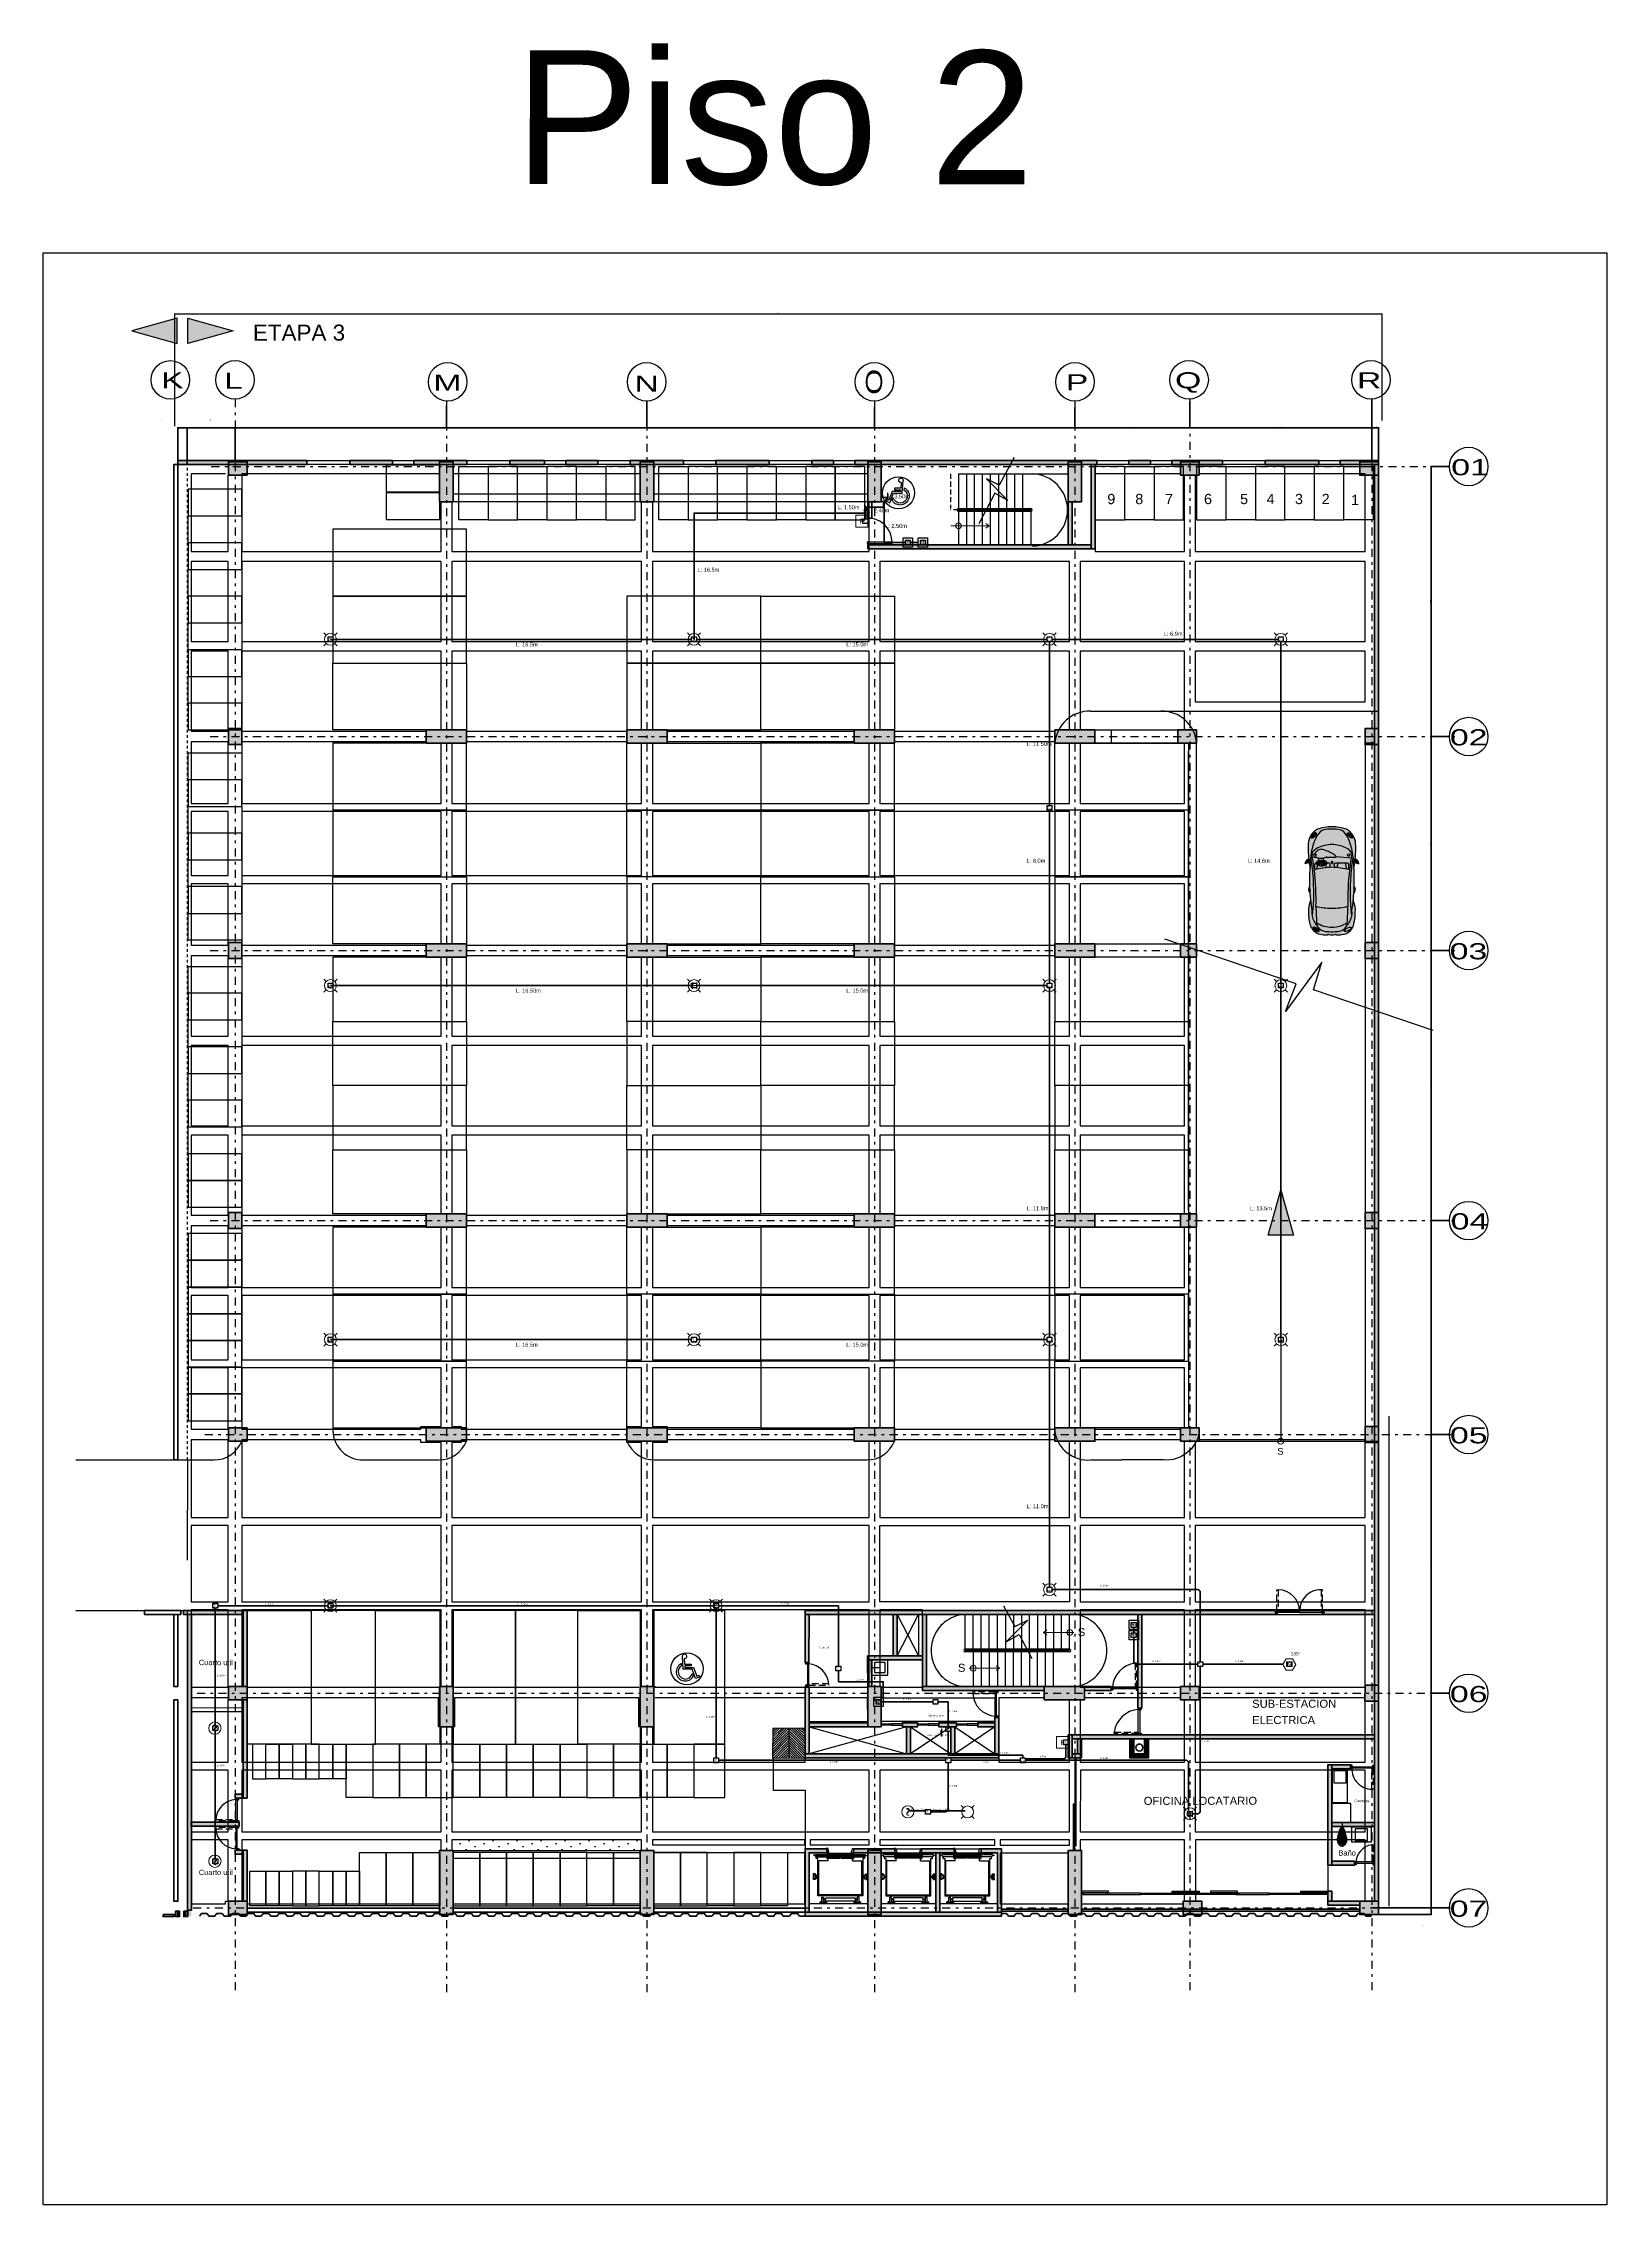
# Model space of a CAD drawing. Header units: millimetres. Extents: x 3781 to 4924, y 1639 to 1721.
# Drawn here: x 3997.5 to 4056, y 1639.4 to 1720.2 of the extents above; entities that cross this region are included whole.
import ezdxf
from ezdxf.enums import TextEntityAlignment as Align

# ---------------------------------------------------------------- set-up
doc = ezdxf.new("R2010")
doc.units = ezdxf.units.MM
for name, pattern in [('CENTER', [0.7, 0.3, -0.2, 0, -0.2]), ('DASHED2', [9.525, 6.35, -3.175]), ('HIDDEN', [0.375, 0.25, -0.125]), ('HIDDEN2', [0.1875, 0.125, -0.0625]), ('LLUVIAS', [10, 4, -2, 4])]:
    doc.linetypes.add(name, pattern=pattern)
doc.layers.get('Defpoints').update_dxf_attribs({"color": 255})
doc.layers.add('-auxiliar', color=190, linetype='Continuous', plot=False)
doc.layers.add('DIM-25', color=1, linetype='Continuous', plot=False)
for name, color, linetype in [('-parquead', 2, 'Continuous'), ('0-amob', 1, 'Continuous'), ('1amobla', 2, 'Continuous'), ('@F1', 1, 'Continuous'), ('_ACHU3', 253, 'Continuous'), ('_AUTOMOBILES', 1, 'Continuous'), ('_H-lleno', 255, 'Continuous'), ('A-HATCH CONCRETO', 8, 'Continuous'), ('amobla', 2, 'Continuous'), ('AMOBLAMIENTO', 1, 'Continuous'), ('AREA PARQUEO', 51, 'Continuous'), ('AS_GL DETECCION_MEZANINE', 7, 'Continuous'), ('AS_GL DETECCION_PISO 1', 7, 'Continuous'), ('AS_GL DETECCION_PISO 2', 7, 'Continuous'), ('AS_GL DETECCION_PISO 6', 7, 'Continuous'), ('ASCENSOR', 1, 'Continuous'), ('E-BORDE LOSA', 4, 'Continuous'), ('E-HATCH2', 1, 'Continuous'), ('E-P. MACIZA1', 2, 'HIDDEN2'), ('EJE-ESTRUCTURA', 1, 'CENTER'), ('F-2', 2, 'Continuous'), ('GG_LAZO CONTROL DRIVERS', 82, 'Continuous'), ('H-muro', 251, 'Continuous'), ('HACHTCOLUMNA', 250, 'Continuous'), ('JCA_COTAS', 1, 'Continuous'), ('JCA_HATCH 254', 252, 'Continuous'), ('JCA_TEXTO1', 2, 'Continuous'), ('JCA_TEXTO2', 3, 'Continuous'), ('LINEA-1', 1, 'Continuous'), ('MARCO', 4, 'Continuous'), ('MUEBLE', 1, 'Continuous'), ('PROYECCION', 1, 'DASHED2'), ('TEXTO 3', 3, 'Continuous'), ('Textos-espacios', 3, 'Continuous')]:
    doc.layers.add(name, color=color, linetype=linetype)
for name, color, linetype, lineweight in [('Acabados', 2, 'Continuous', 40), ('Columna', 6, 'Continuous', 40), ('COTA', 1, 'Continuous', 25), ('Estructura', 6, 'Continuous', 40), ('Muro', 4, 'Continuous', 40), ('Piso', 251, 'Continuous', 30), ('TEXTOS', 7, 'Continuous', 20), ('Vidrio', 2, 'Continuous', 30)]:
    doc.layers.add(name, color=color, linetype=linetype, lineweight=lineweight)
doc.styles.add('Arial_0', font='arial.ttf')
doc.styles.add('Arial_100', font='arial.ttf')
doc.styles.add('Arial_400', font='arial.ttf')
doc.styles.add('ROMANS', font='arial.ttf', dxfattribs={"width": 0.7})
doc.styles.get("Standard").update_dxf_attribs({"font": 'arial.ttf'})
doc.styles.add('style2', font='arial.ttf', dxfattribs={"width": 1.5})
doc.dimstyles.new('1-10', dxfattribs={"dimscale": 10, "dimtxt": 0.0037, "dimasz": 0.001, "dimexe": 0.0018, "dimexo": 0.0018, "dimgap": 0.0005, "dimtad": 1, "dimzin": 4, "dimdsep": 46, "dimtxsty": 'ROMANS', "dimblk": 'ARCHTICK', "dimcen": 0.003, "dimdle": 0.0015, "dimclrd": 1, "dimclre": 1, "dimclrt": 4, "dimadec": 0, "dimazin": 0, "dimtfac": 1, "dimtix": 1, "dimtmove": 2, "dimatfit": 3, "dimldrblk": 'flecha', "dimfxl": 1, "dimtolj": 1, "dimtzin": 4, "dimarcsym": 0})

# ---------------------------------------------------------------- blocks, each defined once
blk = doc.blocks.new('_ArchTick')
at = {"color": 0, "linetype": 'ByBlock', "const_width": 0.15}
blk.add_lwpolyline([(-0.5, -0.5), (0.5, 0.5)], dxfattribs=at)
blk = doc.blocks.new('*D34')
at = {"layer": 'Defpoints', "color": 0, "transparency": 16777216}
for p in [(-94.235, -6656.351), (-94.235, -6657.599), (-93.885, -6657.749)]:
    blk.add_point(p, dxfattribs=at)
at = {"layer": 'JCA_COTAS', "color": 1, "lineweight": -2, "transparency": 16777216}
for p, q in [((-93.87, -6656.351), (-94.25, -6656.351)), ((-94.235, -6657.581), (-94.235, -6656.333)), ((-93.885, -6657.731), (-93.885, -6656.333))]:
    blk.add_line(p, q, dxfattribs=at)
at = {"layer": 'JCA_COTAS', "color": 1, "lineweight": -2, "transparency": 16777216, "xscale": 0.01, "yscale": 0.01, "zscale": 0.01, "rotation": 180}
blk.add_blockref('_ArchTick', (-94.235, -6656.351), dxfattribs=at)
at = {"layer": 'JCA_COTAS', "color": 1, "lineweight": -2, "transparency": 16777216, "xscale": 0.01, "yscale": 0.01, "zscale": 0.01}
blk.add_blockref('_ArchTick', (-93.885, -6656.351), dxfattribs=at)
at = {"layer": 'JCA_COTAS', "color": 4, "transparency": 16777216, "insert": (-94.82, -6656.053), "char_height": 0.037, "attachment_point": 5, "style": 'ROMANS'}
blk.add_mtext('\\A1;.35', dxfattribs=at)
blk = doc.blocks.new('flecha')
at = {"layer": '_ACHU3', "linetype": 'Continuous', "lineweight": 0}
h = blk.add_hatch(color=255, dxfattribs=at)
h.dxf.hatch_style = 1
h.paths.add_polyline_path([(0, 0), (2.4, 0.4), (2.4, 0), (4, 0), (4, 0), (2.4, 0), (2.4, -0.4)])
at = {"layer": '_ACHU3', "linetype": 'Continuous', "lineweight": 0, "flags": 128}
blk.add_lwpolyline([(0, 0), (2.4, 0.4), (2.4, 0), (2.4, 0), (4, 0), (4, 0), (2.4, 0), (2.4, -0.4), (0, 0)], dxfattribs=at)
blk = doc.blocks.new('*D35')
at = {"layer": 'Defpoints', "color": 0, "transparency": 16777216}
for p in [(-49.604, -6656.351), (-49.604, -6657.624), (-49.354, -6657.624)]:
    blk.add_point(p, dxfattribs=at)
at = {"layer": 'JCA_COTAS', "color": 1, "lineweight": -2, "transparency": 16777216}
for p, q in [((-49.339, -6656.351), (-49.619, -6656.351)), ((-49.604, -6657.606), (-49.604, -6656.333)), ((-49.354, -6657.606), (-49.354, -6656.333))]:
    blk.add_line(p, q, dxfattribs=at)
at = {"layer": 'JCA_COTAS', "color": 1, "lineweight": -2, "transparency": 16777216, "xscale": 0.01, "yscale": 0.01, "zscale": 0.01, "rotation": 180}
blk.add_blockref('_ArchTick', (-49.604, -6656.351), dxfattribs=at)
at = {"layer": 'JCA_COTAS', "color": 1, "lineweight": -2, "transparency": 16777216, "xscale": 0.01, "yscale": 0.01, "zscale": 0.01}
blk.add_blockref('_ArchTick', (-49.354, -6656.351), dxfattribs=at)
at = {"layer": 'JCA_COTAS', "color": 4, "transparency": 16777216, "insert": (-49.434, -6656.308), "char_height": 0.037, "attachment_point": 5, "style": 'ROMANS'}
blk.add_mtext('\\A1;.25', dxfattribs=at)
blk = doc.blocks.new('*D36')
at = {"layer": 'Defpoints', "color": 0, "transparency": 16777216}
for p in [(-46.702, -6657.799), (-47.386, -6667.899), (-46.702, -6667.899)]:
    blk.add_point(p, dxfattribs=at)
at = {"layer": 'JCA_COTAS', "color": 1, "lineweight": -2, "transparency": 16777216}
for p, q in [((-46.72, -6657.799), (-47.404, -6657.799)), ((-47.386, -6657.784), (-47.386, -6667.914)), ((-46.72, -6667.899), (-47.404, -6667.899))]:
    blk.add_line(p, q, dxfattribs=at)
at = {"layer": 'JCA_COTAS', "color": 1, "lineweight": -2, "transparency": 16777216, "xscale": 0.01, "yscale": 0.01, "zscale": 0.01}
for p, rotation in [((-47.386, -6657.799), 90), ((-47.386, -6667.899), 270)]:
    blk.add_blockref('_ArchTick', p, dxfattribs=dict(at, rotation=rotation))
at = {"layer": 'JCA_COTAS', "color": 4, "transparency": 16777216, "insert": (-47.41, -6662.849), "char_height": 0.037, "attachment_point": 5, "rotation": 90, "style": 'ROMANS'}
blk.add_mtext('\\A1;10.10', dxfattribs=at)
blk = doc.blocks.new('*D37')
at = {"layer": 'Defpoints', "color": 0, "transparency": 16777216}
for p in [(-46.702, -6667.899), (-47.386, -6675.899), (-46.702, -6675.899)]:
    blk.add_point(p, dxfattribs=at)
at = {"layer": 'JCA_COTAS', "color": 1, "lineweight": -2, "transparency": 16777216}
for p, q in [((-46.72, -6667.899), (-47.404, -6667.899)), ((-47.386, -6667.884), (-47.386, -6675.914)), ((-46.72, -6675.899), (-47.404, -6675.899))]:
    blk.add_line(p, q, dxfattribs=at)
at = {"layer": 'JCA_COTAS', "color": 1, "lineweight": -2, "transparency": 16777216, "xscale": 0.01, "yscale": 0.01, "zscale": 0.01}
for p, rotation in [((-47.386, -6667.899), 90), ((-47.386, -6675.899), 270)]:
    blk.add_blockref('_ArchTick', p, dxfattribs=dict(at, rotation=rotation))
at = {"layer": 'JCA_COTAS', "color": 4, "transparency": 16777216, "insert": (-47.41, -6671.899), "char_height": 0.037, "attachment_point": 5, "rotation": 90, "style": 'ROMANS'}
blk.add_mtext('\\A1;8.00', dxfattribs=at)
blk = doc.blocks.new('*D38')
at = {"layer": 'Defpoints', "color": 0, "transparency": 16777216}
for p in [(-46.702, -6675.899), (-47.386, -6685.999), (-46.702, -6685.999)]:
    blk.add_point(p, dxfattribs=at)
at = {"layer": 'JCA_COTAS', "color": 1, "lineweight": -2, "transparency": 16777216}
for p, q in [((-46.72, -6675.899), (-47.404, -6675.899)), ((-47.386, -6675.884), (-47.386, -6686.014)), ((-46.72, -6685.999), (-47.404, -6685.999))]:
    blk.add_line(p, q, dxfattribs=at)
at = {"layer": 'JCA_COTAS', "color": 1, "lineweight": -2, "transparency": 16777216, "xscale": 0.01, "yscale": 0.01, "zscale": 0.01}
for p, rotation in [((-47.386, -6675.899), 90), ((-47.386, -6685.999), 270)]:
    blk.add_blockref('_ArchTick', p, dxfattribs=dict(at, rotation=rotation))
at = {"layer": 'JCA_COTAS', "color": 4, "transparency": 16777216, "insert": (-47.41, -6680.949), "char_height": 0.037, "attachment_point": 5, "rotation": 90, "style": 'ROMANS'}
blk.add_mtext('\\A1;10.10', dxfattribs=at)
blk = doc.blocks.new('*D39')
at = {"layer": 'Defpoints', "color": 0, "transparency": 16777216}
for p in [(-46.702, -6685.999), (-47.386, -6693.999), (-46.702, -6693.999)]:
    blk.add_point(p, dxfattribs=at)
at = {"layer": 'JCA_COTAS', "color": 1, "lineweight": -2, "transparency": 16777216}
for p, q in [((-46.72, -6685.999), (-47.404, -6685.999)), ((-47.386, -6685.984), (-47.386, -6694.014)), ((-46.72, -6693.999), (-47.404, -6693.999))]:
    blk.add_line(p, q, dxfattribs=at)
at = {"layer": 'JCA_COTAS', "color": 1, "lineweight": -2, "transparency": 16777216, "xscale": 0.01, "yscale": 0.01, "zscale": 0.01}
for p, rotation in [((-47.386, -6685.999), 90), ((-47.386, -6693.999), 270)]:
    blk.add_blockref('_ArchTick', p, dxfattribs=dict(at, rotation=rotation))
at = {"layer": 'JCA_COTAS', "color": 4, "transparency": 16777216, "insert": (-47.41, -6689.999), "char_height": 0.037, "attachment_point": 5, "rotation": 90, "style": 'ROMANS'}
blk.add_mtext('\\A1;8.00', dxfattribs=at)
blk = doc.blocks.new('*D40')
at = {"layer": 'Defpoints', "color": 0, "transparency": 16777216}
for p in [(-46.702, -6693.999), (-47.386, -6703.674), (-46.702, -6703.674)]:
    blk.add_point(p, dxfattribs=at)
at = {"layer": 'JCA_COTAS', "color": 1, "lineweight": -2, "transparency": 16777216}
for p, q in [((-46.72, -6693.999), (-47.404, -6693.999)), ((-47.386, -6693.984), (-47.386, -6703.689)), ((-46.72, -6703.674), (-47.404, -6703.674))]:
    blk.add_line(p, q, dxfattribs=at)
at = {"layer": 'JCA_COTAS', "color": 1, "lineweight": -2, "transparency": 16777216, "xscale": 0.01, "yscale": 0.01, "zscale": 0.01}
for p, rotation in [((-47.386, -6693.999), 90), ((-47.386, -6703.674), 270)]:
    blk.add_blockref('_ArchTick', p, dxfattribs=dict(at, rotation=rotation))
at = {"layer": 'JCA_COTAS', "color": 4, "transparency": 16777216, "insert": (-47.41, -6698.836), "char_height": 0.037, "attachment_point": 5, "rotation": 90, "style": 'ROMANS'}
blk.add_mtext('\\A1;9.68', dxfattribs=at)
blk = doc.blocks.new('*D41')
at = {"layer": 'Defpoints', "color": 0, "transparency": 16777216}
for p in [(-46.702, -6703.674), (-47.386, -6711.699), (-46.702, -6711.699)]:
    blk.add_point(p, dxfattribs=at)
at = {"layer": 'JCA_COTAS', "color": 1, "lineweight": -2, "transparency": 16777216}
for p, q in [((-46.72, -6703.674), (-47.404, -6703.674)), ((-47.386, -6703.659), (-47.386, -6711.714)), ((-46.72, -6711.699), (-47.404, -6711.699))]:
    blk.add_line(p, q, dxfattribs=at)
at = {"layer": 'JCA_COTAS', "color": 1, "lineweight": -2, "transparency": 16777216, "xscale": 0.01, "yscale": 0.01, "zscale": 0.01}
for p, rotation in [((-47.386, -6703.674), 90), ((-47.386, -6711.699), 270)]:
    blk.add_blockref('_ArchTick', p, dxfattribs=dict(at, rotation=rotation))
at = {"layer": 'JCA_COTAS', "color": 4, "transparency": 16777216, "insert": (-47.41, -6707.686), "char_height": 0.037, "attachment_point": 5, "rotation": 90, "style": 'ROMANS'}
blk.add_mtext('\\A1;8.02', dxfattribs=at)
blk = doc.blocks.new('*D42')
at = {"layer": 'Defpoints', "color": 0, "transparency": 16777216}
for p in [(-49.604, -6711.699), (-49.354, -6711.949), (-47.386, -6711.949)]:
    blk.add_point(p, dxfattribs=at)
at = {"layer": 'JCA_COTAS', "color": 1, "lineweight": -2, "transparency": 16777216}
for p, q in [((-49.586, -6711.699), (-47.368, -6711.699)), ((-47.386, -6711.684), (-47.386, -6711.964)), ((-49.336, -6711.949), (-47.368, -6711.949))]:
    blk.add_line(p, q, dxfattribs=at)
at = {"layer": 'JCA_COTAS', "color": 1, "lineweight": -2, "transparency": 16777216, "xscale": 0.01, "yscale": 0.01, "zscale": 0.01}
for p, rotation in [((-47.386, -6711.699), 90), ((-47.386, -6711.949), 270)]:
    blk.add_blockref('_ArchTick', p, dxfattribs=dict(at, rotation=rotation))
at = {"layer": 'JCA_COTAS', "color": 4, "transparency": 16777216, "insert": (-47.681, -6712.376), "char_height": 0.037, "attachment_point": 5, "rotation": 90, "style": 'ROMANS'}
blk.add_mtext('\\A1;.25', dxfattribs=at)
blk = doc.blocks.new('*D43')
at = {"layer": 'Defpoints', "color": 0, "transparency": 16777216}
for p in [(-84.2, -6655.974), (-92.1, -6656.351), (-92.1, -6657.624)]:
    blk.add_point(p, dxfattribs=at)
at = {"layer": 'JCA_COTAS', "color": 1, "lineweight": -2, "transparency": 16777216}
for p, q in [((-84.2, -6655.992), (-84.2, -6656.369)), ((-84.185, -6656.351), (-92.115, -6656.351)), ((-92.1, -6657.606), (-92.1, -6656.333))]:
    blk.add_line(p, q, dxfattribs=at)
at = {"layer": 'JCA_COTAS', "color": 1, "lineweight": -2, "transparency": 16777216, "xscale": 0.01, "yscale": 0.01, "zscale": 0.01, "rotation": 180}
blk.add_blockref('_ArchTick', (-92.1, -6656.351), dxfattribs=at)
at = {"layer": 'JCA_COTAS', "color": 1, "lineweight": -2, "transparency": 16777216, "xscale": 0.01, "yscale": 0.01, "zscale": 0.01}
blk.add_blockref('_ArchTick', (-84.2, -6656.351), dxfattribs=at)
at = {"layer": 'JCA_COTAS', "color": 4, "transparency": 16777216, "insert": (-88.15, -6656.327), "char_height": 0.037, "attachment_point": 5, "style": 'ROMANS'}
blk.add_mtext('\\A1;7.90', dxfattribs=at)
blk = doc.blocks.new('*D44')
at = {"layer": 'Defpoints', "color": 0, "transparency": 16777216}
for p in [(-76.7, -6655.354), (-68.2, -6655.579), (-68.2, -6656.351)]:
    blk.add_point(p, dxfattribs=at)
at = {"layer": 'JCA_COTAS', "color": 1, "lineweight": -2, "transparency": 16777216}
for p, q in [((-76.7, -6655.372), (-76.7, -6656.369)), ((-68.2, -6655.597), (-68.2, -6656.369)), ((-76.715, -6656.351), (-68.185, -6656.351))]:
    blk.add_line(p, q, dxfattribs=at)
at = {"layer": 'JCA_COTAS', "color": 1, "lineweight": -2, "transparency": 16777216, "xscale": 0.01, "yscale": 0.01, "zscale": 0.01, "rotation": 180}
blk.add_blockref('_ArchTick', (-76.7, -6656.351), dxfattribs=at)
at = {"layer": 'JCA_COTAS', "color": 1, "lineweight": -2, "transparency": 16777216, "xscale": 0.01, "yscale": 0.01, "zscale": 0.01}
blk.add_blockref('_ArchTick', (-68.2, -6656.351), dxfattribs=at)
at = {"layer": 'JCA_COTAS', "color": 4, "transparency": 16777216, "insert": (-72.45, -6656.327), "char_height": 0.037, "attachment_point": 5, "style": 'ROMANS'}
blk.add_mtext('\\A1;8.50', dxfattribs=at)
blk = doc.blocks.new('*D45')
at = {"layer": 'Defpoints', "color": 0, "transparency": 16777216}
for p in [(-68.2, -6655.579), (-60.702, -6655.579), (-60.702, -6656.351)]:
    blk.add_point(p, dxfattribs=at)
at = {"layer": 'JCA_COTAS', "color": 1, "lineweight": -2, "transparency": 16777216}
for p, q in [((-68.2, -6655.597), (-68.2, -6656.369)), ((-60.702, -6655.597), (-60.702, -6656.369)), ((-68.215, -6656.351), (-60.687, -6656.351))]:
    blk.add_line(p, q, dxfattribs=at)
at = {"layer": 'JCA_COTAS', "color": 1, "lineweight": -2, "transparency": 16777216, "xscale": 0.01, "yscale": 0.01, "zscale": 0.01, "rotation": 180}
blk.add_blockref('_ArchTick', (-68.2, -6656.351), dxfattribs=at)
at = {"layer": 'JCA_COTAS', "color": 1, "lineweight": -2, "transparency": 16777216, "xscale": 0.01, "yscale": 0.01, "zscale": 0.01}
blk.add_blockref('_ArchTick', (-60.702, -6656.351), dxfattribs=at)
at = {"layer": 'JCA_COTAS', "color": 4, "transparency": 16777216, "insert": (-64.451, -6656.327), "char_height": 0.037, "attachment_point": 5, "style": 'ROMANS'}
blk.add_mtext('\\A1;7.50', dxfattribs=at)
blk = doc.blocks.new('*D46')
at = {"layer": 'Defpoints', "color": 0, "transparency": 16777216}
for p in [(-84.2, -6655.504), (-76.7, -6655.354), (-84.2, -6656.351)]:
    blk.add_point(p, dxfattribs=at)
at = {"layer": 'JCA_COTAS', "color": 1, "lineweight": -2, "transparency": 16777216}
for p, q in [((-84.2, -6655.522), (-84.2, -6656.369)), ((-76.7, -6655.372), (-76.7, -6656.369)), ((-76.685, -6656.351), (-84.215, -6656.351))]:
    blk.add_line(p, q, dxfattribs=at)
at = {"layer": 'JCA_COTAS', "color": 1, "lineweight": -2, "transparency": 16777216, "xscale": 0.01, "yscale": 0.01, "zscale": 0.01, "rotation": 180}
blk.add_blockref('_ArchTick', (-84.2, -6656.351), dxfattribs=at)
at = {"layer": 'JCA_COTAS', "color": 1, "lineweight": -2, "transparency": 16777216, "xscale": 0.01, "yscale": 0.01, "zscale": 0.01}
blk.add_blockref('_ArchTick', (-76.7, -6656.351), dxfattribs=at)
at = {"layer": 'JCA_COTAS', "color": 4, "transparency": 16777216, "insert": (-80.45, -6656.327), "char_height": 0.037, "attachment_point": 5, "style": 'ROMANS'}
blk.add_mtext('\\A1;7.50', dxfattribs=at)
blk = doc.blocks.new('*D47')
at = {"layer": 'Defpoints', "color": 0, "transparency": 16777216}
for p in [(-92.1, -6656.351), (-93.885, -6657.749), (-92.1, -6657.624)]:
    blk.add_point(p, dxfattribs=at)
at = {"layer": 'JCA_COTAS', "color": 1, "lineweight": -2, "transparency": 16777216}
for p, q in [((-93.9, -6656.351), (-92.085, -6656.351)), ((-93.885, -6657.731), (-93.885, -6656.333)), ((-92.1, -6657.606), (-92.1, -6656.333))]:
    blk.add_line(p, q, dxfattribs=at)
at = {"layer": 'JCA_COTAS', "color": 1, "lineweight": -2, "transparency": 16777216, "xscale": 0.01, "yscale": 0.01, "zscale": 0.01, "rotation": 180}
blk.add_blockref('_ArchTick', (-93.885, -6656.351), dxfattribs=at)
at = {"layer": 'JCA_COTAS', "color": 1, "lineweight": -2, "transparency": 16777216, "xscale": 0.01, "yscale": 0.01, "zscale": 0.01}
blk.add_blockref('_ArchTick', (-92.1, -6656.351), dxfattribs=at)
at = {"layer": 'JCA_COTAS', "color": 4, "transparency": 16777216, "insert": (-93.055, -6656.053), "char_height": 0.037, "attachment_point": 5, "style": 'ROMANS'}
blk.add_mtext('\\A1;1.79', dxfattribs=at)
blk = doc.blocks.new('*D48')
at = {"layer": 'Defpoints', "color": 0, "transparency": 16777216}
for p in [(-60.702, -6655.579), (-56.404, -6655.354), (-60.702, -6656.351)]:
    blk.add_point(p, dxfattribs=at)
at = {"layer": 'JCA_COTAS', "color": 1, "lineweight": -2, "transparency": 16777216}
for p, q in [((-60.702, -6655.597), (-60.702, -6656.369)), ((-56.404, -6655.372), (-56.404, -6656.369)), ((-56.389, -6656.351), (-60.717, -6656.351))]:
    blk.add_line(p, q, dxfattribs=at)
at = {"layer": 'JCA_COTAS', "color": 1, "lineweight": -2, "transparency": 16777216, "xscale": 0.01, "yscale": 0.01, "zscale": 0.01, "rotation": 180}
blk.add_blockref('_ArchTick', (-60.702, -6656.351), dxfattribs=at)
at = {"layer": 'JCA_COTAS', "color": 1, "lineweight": -2, "transparency": 16777216, "xscale": 0.01, "yscale": 0.01, "zscale": 0.01}
blk.add_blockref('_ArchTick', (-56.404, -6656.351), dxfattribs=at)
at = {"layer": 'JCA_COTAS', "color": 4, "transparency": 16777216, "insert": (-58.553, -6656.327), "char_height": 0.037, "attachment_point": 5, "style": 'ROMANS'}
blk.add_mtext('\\A1;4.30', dxfattribs=at)
blk = doc.blocks.new('*D49')
at = {"layer": 'Defpoints', "color": 0, "transparency": 16777216}
for p in [(-49.604, -6655.279), (-56.404, -6655.354), (-49.604, -6656.351)]:
    blk.add_point(p, dxfattribs=at)
at = {"layer": 'JCA_COTAS', "color": 1, "lineweight": -2, "transparency": 16777216}
for p, q in [((-49.604, -6655.297), (-49.604, -6656.369)), ((-56.404, -6655.372), (-56.404, -6656.369)), ((-56.419, -6656.351), (-49.589, -6656.351))]:
    blk.add_line(p, q, dxfattribs=at)
at = {"layer": 'JCA_COTAS', "color": 1, "lineweight": -2, "transparency": 16777216, "xscale": 0.01, "yscale": 0.01, "zscale": 0.01, "rotation": 180}
blk.add_blockref('_ArchTick', (-56.404, -6656.351), dxfattribs=at)
at = {"layer": 'JCA_COTAS', "color": 1, "lineweight": -2, "transparency": 16777216, "xscale": 0.01, "yscale": 0.01, "zscale": 0.01}
blk.add_blockref('_ArchTick', (-49.604, -6656.351), dxfattribs=at)
at = {"layer": 'JCA_COTAS', "color": 4, "transparency": 16777216, "insert": (-53.004, -6656.327), "char_height": 0.037, "attachment_point": 5, "style": 'ROMANS'}
blk.add_mtext('\\A1;6.80', dxfattribs=at)
blk = doc.blocks.new('*D121')
at = {"layer": 'Defpoints', "color": 0, "transparency": 16777216}
for p in [(4047.557, 1710.108), (4002.417, 1705.891), (4047.557, 1706.109)]:
    blk.add_point(p, dxfattribs=at)
at = {"layer": 'JCA_COTAS', "color": 1, "lineweight": -2, "transparency": 16777216}
for p, q in [((4002.402, 1710.108), (4047.572, 1710.108)), ((4002.417, 1705.909), (4002.417, 1710.126)), ((4047.557, 1706.127), (4047.557, 1710.126))]:
    blk.add_line(p, q, dxfattribs=at)
at = {"layer": 'JCA_COTAS', "color": 1, "lineweight": -2, "transparency": 16777216, "xscale": 0.01, "yscale": 0.01, "zscale": 0.01, "rotation": 180}
blk.add_blockref('_ArchTick', (4002.417, 1710.108), dxfattribs=at)
at = {"layer": 'JCA_COTAS', "color": 1, "lineweight": -2, "transparency": 16777216, "xscale": 0.01, "yscale": 0.01, "zscale": 0.01}
blk.add_blockref('_ArchTick', (4047.557, 1710.108), dxfattribs=at)
at = {"layer": 'JCA_COTAS', "color": 4, "transparency": 16777216, "insert": (4024.987, 1710.131), "char_height": 0.037, "attachment_point": 5, "style": 'ROMANS'}
blk.add_mtext('\\A1;45.14', dxfattribs=at)
blk = doc.blocks.new('WVG&%SOL')
at = {"layer": '_H-lleno'}
h = blk.add_hatch(color=256, dxfattribs=at)
h.paths.add_polyline_path([(0.351, 1.838, 0.12145), (0.162, 1.722, 0.182603), (0.011, 1.389, 0.029325), (0, 1.208, 0.083808), (0.011, 1.175, -0.015143), (0.011, 1.144, 0.03333), (0.006, 1.023, 0.03333), (0.011, 0.901, -0.015143), (0.011, 0.87, 0.083808), (0, 0.838, 0.029325), (0.011, 0.656, 0.182603), (0.162, 0.323, 0.12145), (0.351, 0.208, 0.08496), (0.855, 0.137, 0.124038), (1.301, 0.214, -0.015027), (0.931, 0.265, -0.156483), (0.512, 0.345, -0.048195), (0.336, 0.465, -0.259383), (0.135, 0.782, -0.003945), (0.116, 1.023, -0.003945), (0.135, 1.264, -0.259383), (0.336, 1.581, -0.048195), (0.512, 1.7, -0.156483), (0.931, 1.78, -0.015027), (1.301, 1.832, 0.124038), (0.855, 1.908, 0.08496)])
edge = h.paths.add_edge_path(flags=16)
edge.add_ellipse((0.208, 1.626), major_axis=(0.067, 0.121), ratio=0.405921, start_angle=0, end_angle=360, ccw=False)
h.paths.add_polyline_path([(1.083, 1.631, 0.037623), (2.471, 1.689, 0.015614), (3.079, 1.782, -0.195233), (3.304, 1.552, -0.1149), (3.427, 1.023, -0.1149), (3.304, 0.494, -0.195233), (3.079, 0.264, 0.015614), (2.471, 0.356, 0.037623), (1.083, 0.415, -0.002321), (0.467, 0.44, -0.169228), (0.298, 1.023, -0.169228), (0.467, 1.606, -0.002321)])
h = blk.add_hatch(color=256, dxfattribs=at)
h.paths.add_polyline_path([(0.351, 1.838, 0.12145), (0.162, 1.722, 0.182603), (0.011, 1.389, 0.029325), (0, 1.208, 0.083808), (0.011, 1.175, -0.015143), (0.011, 1.144, 0.03333), (0.006, 1.023, 0.03333), (0.011, 0.901, -0.015143), (0.011, 0.87, 0.083808), (0, 0.838, 0.029325), (0.011, 0.656, 0.182603), (0.162, 0.323, 0.12145), (0.351, 0.208, 0.08496), (0.855, 0.137, 0.124038), (1.301, 0.214, -0.015027), (0.931, 0.265, -0.156483), (0.512, 0.345, -0.048195), (0.336, 0.465, -0.259383), (0.135, 0.782, -0.003945), (0.116, 1.023, -0.003945), (0.135, 1.264, -0.259383), (0.336, 1.581, -0.048195), (0.512, 1.7, -0.156483), (0.931, 1.78, -0.015027), (1.301, 1.832, 0.124038), (0.855, 1.908, 0.08496)])
edge = h.paths.add_edge_path(flags=16)
edge.add_ellipse((0.208, 1.626), major_axis=(0.067, 0.121), ratio=0.405921, start_angle=0, end_angle=360, ccw=False)
h.paths.add_polyline_path([(2.471, 1.689, -0.037623), (1.083, 1.631, 0.072177), (1.017, 1.023, 0.072177), (1.083, 0.415, -0.037623), (2.471, 0.356, 0.055837), (2.565, 1.023, 0.055837)])
h.paths.add_polyline_path([(2.768, 0.989), (2.749, 0.985, -1.5), (2.749, 1.041), (2.768, 1.038, -1)], flags=16)
edge = h.paths.add_edge_path()
edge.add_line((2.722, 0.89), (2.722, 0.433))
edge.add_arc((2.667, 0.433), 0.0544, 270, 360, ccw=False)
edge.add_line((2.667, 0.378), (2.476, 0.378))
edge.add_arc((-0.458, 1.111), 3.024, 345.55344, 345.98935, ccw=False)
edge.add_arc((1.294, -9.433), 9.859, 80.53726, 83.14618, ccw=False)
edge.add_line((2.915, 0.292), (2.956, 0.866))
edge.add_spline(control_points=[(2.956, 0.866), (2.949, 0.868), (2.942, 0.874), (2.939, 0.881)], knot_values=[0, 0, 0, 0, 0.527288, 0.527288, 0.527288, 0.527288], degree=3, periodic=0)
edge.add_line((2.939, 0.881), (2.932, 1.193))
edge.add_spline(control_points=[(2.932, 1.193), (2.931, 1.2), (2.926, 1.216), (2.939, 1.213), (2.947, 1.216), (2.956, 1.215), (2.963, 1.218), (2.969, 1.224), (2.951, 1.232), (2.942, 1.268), (2.919, 1.312), (2.906, 1.385), (2.906, 1.45), (2.91, 1.5), (2.912, 1.514)], knot_values=[0.141298, 0.141298, 0.141298, 0.141298, 0.159943, 0.165931, 0.172001, 0.183023, 0.189716, 0.194702, 0.19969, 0.230667, 0.293381, 0.334048, 0.431764, 0.469446, 0.469446, 0.469446, 0.469446], degree=3, periodic=0)
edge.add_line((2.915, 1.338), (2.814, 1.333))
edge.add_spline(control_points=[(2.721, 1.628), (2.727, 1.628), (2.739, 1.625), (2.758, 1.618), (2.774, 1.595), (2.801, 1.556), (2.817, 1.47), (2.827, 1.435), (2.812, 1.326), (2.815, 1.34), (2.817, 1.354), (2.805, 1.275), (2.786, 1.253), (2.758, 1.214), (2.734, 1.206), (2.723, 1.206), (2.722, 1.206)], knot_values=[0.610155, 0.610155, 0.610155, 0.610155, 0.626247, 0.643672, 0.663469, 0.698879, 0.775847, 0.869639, 0.907731, 0.907731, 0.907731, 0.947421, 0.997365, 1.038981, 1.062017, 1.06671, 1.06671, 1.06671, 1.06671], degree=3, periodic=0)
edge.add_line((2.722, 1.206), (2.722, 1.14))
edge.add_arc((2.667, 1.14), 0.0544, 270, 360, ccw=False)
edge.add_line((2.667, 1.085), (2.562, 1.085))
edge.add_arc((-0.458, 0.935), 3.024, 1.66286, 2.84828, ccw=False)
edge.add_arc((-0.458, 1.111), 3.024, 356.84829, 358.33714, ccw=False)
edge.add_line((2.562, 0.944), (2.667, 0.944))
edge.add_arc((2.667, 0.89), 0.0544, 0, 90, ccw=False)
h = blk.add_hatch(color=256, dxfattribs=at)
h.paths.add_polyline_path([(0.351, 1.838, 0.12145), (0.162, 1.722, 0.182603), (0.011, 1.389, 0.029325), (0, 1.208, 0.083808), (0.011, 1.175, -0.015143), (0.011, 1.144, 0.03333), (0.006, 1.023, 0.03333), (0.011, 0.901, -0.015143), (0.011, 0.87, 0.083808), (0, 0.838, 0.029325), (0.011, 0.656, 0.182603), (0.162, 0.323, 0.12145), (0.351, 0.208, 0.08496), (0.855, 0.137, 0.124038), (1.301, 0.214, -0.015027), (0.931, 0.265, -0.156483), (0.512, 0.345, -0.048195), (0.336, 0.465, -0.259383), (0.135, 0.782, -0.003945), (0.116, 1.023, -0.003945), (0.135, 1.264, -0.259383), (0.336, 1.581, -0.048195), (0.512, 1.7, -0.156483), (0.931, 1.78, -0.015027), (1.301, 1.832, 0.124038), (0.855, 1.908, 0.08496)])
edge = h.paths.add_edge_path(flags=16)
edge.add_ellipse((0.208, 1.626), major_axis=(0.067, 0.121), ratio=0.405921, start_angle=0, end_angle=360, ccw=False)
h.paths.add_polyline_path([(0.298, 1.023, -0.169228), (0.467, 1.606, 0.000403), (0.36, 1.601, 0.007186), (0.336, 1.581, 0.259383), (0.135, 1.264, 0.003945), (0.116, 1.023, 0.003945), (0.135, 0.782, 0.259383), (0.336, 0.465, 0.007186), (0.36, 0.445, 0.000403), (0.467, 0.44, -0.169228)], flags=17)
h = blk.add_hatch(color=256, dxfattribs=at)
edge = h.paths.add_edge_path()
edge.add_ellipse((0.208, 1.626), major_axis=(0.067, 0.121), ratio=0.405921, start_angle=0, end_angle=360, ccw=False)
for points in [[(4.01, 1.023, 0.038434), (3.999, 1.252, 0.165051), (3.909, 1.471, 0.116028), (3.578, 1.676, 0.079533), (2.939, 1.825, -0.034914), (2.267, 1.739, -0.050272), (0.794, 1.756, -0.005604), (0.931, 1.78, 0.156483), (0.512, 1.7, 0.040994), (0.36, 1.601, -0.002724), (1.083, 1.631, 0.037623), (2.471, 1.689, 0.015614), (3.079, 1.782, -0.195233), (3.304, 1.552, -0.1149), (3.427, 1.023, -0.1149), (3.304, 0.494, -0.195233), (3.079, 0.264, 0.015614), (2.471, 0.356, 0.037623), (1.083, 0.415, -0.002724), (0.36, 0.445, 0.040994), (0.512, 0.345, 0.156483), (0.931, 0.265, -0.005604), (0.794, 0.29, -0.050272), (2.267, 0.306, -0.034914), (2.939, 0.221, 0.079533), (3.578, 0.37, 0.116028), (3.909, 0.575, 0.165051), (3.999, 0.793, 0.038434)], [(2.939, 1.825, 0.040737), (1.68, 1.861, 0.035921), (0.794, 1.756, 0.050272), (2.267, 1.739, 0.034914)], [(1.68, 1.861, 0.003237), (1.6, 1.857, -0.302201), (1.78, 1.902, -0.382363), (1.81, 1.867, 0.004188)], [(2.746, 1.89, 0.012662), (2.546, 1.858, -0.00691), (2.759, 1.843)], [(2.702, 2.046), (2.759, 1.843), (2.873, 1.868, 0.376745)], [(2.267, 0.306, 0.050272), (0.794, 0.29, 0.035921), (1.68, 0.184, 0.040737), (2.939, 0.221, 0.034914)], [(1.68, 0.184, -0.003237), (1.6, 0.189, 0.302201), (1.78, 0.144, 0.382363), (1.81, 0.179, -0.004188), (1.68, 0.184, 0.370606), (1.69, 0.159, 0.133562), (1.727, 0.152, 0.082304), (1.774, 0.157, 0.720766), (1.775, 0.178, -0.720766), (1.774, 0.157, -0.082304), (1.727, 0.152, -0.131494), (1.691, 0.159, -0.378629)], [(2.759, 0.203, -0.00691), (2.546, 0.187, 0.012662), (2.746, 0.155)], [(2.873, 0.178), (2.759, 0.203), (2.702, 0, 0.376745)]]:
    blk.add_hatch(color=256, dxfattribs=at).paths.add_polyline_path(points)
for points in [[(2.858, 1.864), (2.759, 1.843, -0.003686), (2.873, 1.832)], [(2.873, 0.214, -0.003686), (2.759, 0.203), (2.858, 0.181)]]:
    blk.add_hatch(color=256, dxfattribs=at).paths.add_polyline_path(points, flags=17)
h = blk.add_hatch(color=256, dxfattribs=at)
h.paths.add_polyline_path([(4.005, 0.472, 0.098289), (4.097, 1.023, 0.098289), (4.005, 1.573, 0.265263), (3.464, 1.922, 0.037363), (2.868, 1.905, -0.050523), (2.873, 1.868), (2.858, 1.864), (2.873, 1.832, -0.002164), (2.939, 1.825, -0.079533), (3.578, 1.676, -0.116028), (3.909, 1.471, -0.165051), (3.999, 1.252, -0.038434), (4.01, 1.023, -0.038434), (3.999, 0.793, -0.165051), (3.909, 0.575, -0.116028), (3.578, 0.37, -0.079533), (2.939, 0.221, -0.002164), (2.873, 0.214), (2.858, 0.181), (2.873, 0.178, -0.050523), (2.868, 0.141, 0.037363), (3.464, 0.123, 0.265263)])
edge = h.paths.add_edge_path(flags=0)
edge.add_ellipse((3.775, 0.333), major_axis=(0.09, 0.102), ratio=0.463754, start_angle=0, end_angle=360)
edge = h.paths.add_edge_path(flags=0)
edge.add_ellipse((3.775, 1.712), major_axis=(-0.09, 0.102), ratio=0.463754, start_angle=0, end_angle=360, ccw=False)
edge = h.paths.add_edge_path(flags=16)
edge.add_ellipse((3.775, 0.333), major_axis=(0.09, 0.102), ratio=0.463754, start_angle=0, end_angle=360)
edge = h.paths.add_edge_path(flags=16)
edge.add_ellipse((3.775, 1.712), major_axis=(-0.09, 0.102), ratio=0.463754, start_angle=0, end_angle=360, ccw=False)
h = blk.add_hatch(color=256, dxfattribs=at)
edge = h.paths.add_edge_path()
edge.add_ellipse((3.775, 1.712), major_axis=(0.09, -0.102), ratio=0.463754, start_angle=0, end_angle=360, ccw=False)
h = blk.add_hatch(color=256, dxfattribs=at)
edge = h.paths.add_edge_path()
edge.add_ellipse((3.775, 0.333), major_axis=(0.09, 0.102), ratio=0.463754, start_angle=0, end_angle=360)
at = {"layer": '@F1', "linetype": 'Continuous'}
for p, q in [((2.759, 1.843), (2.702, 2.046)), ((2.759, 1.843), (2.873, 1.868)), ((2.858, 1.864), (2.873, 1.832)), ((2.925, 1.622), (2.946, 1.758)), ((2.655, 1.573), (2.491, 1.607)), ((2.661, 1.261), (2.551, 1.237)), ((2.72, 0.803), (2.554, 0.838)), ((2.667, 0.944), (2.562, 0.944)), ((2.712, 1.561), (2.682, 1.567)), ((2.722, 1.275), (2.688, 1.267)), ((2.739, 1.514), (2.722, 1.601)), ((2.745, 1.341), (2.722, 1.233)), ((2.722, 0.433), (2.722, 0.89)), ((2.751, 1.515), (2.734, 1.602)), ((2.757, 1.342), (2.734, 1.234)), ((2.738, 1.044), (2.768, 1.038)), ((2.738, 0.983), (2.768, 0.989)), ((2.476, 0.378), (2.667, 0.378)), ((2.722, 0.519), (2.497, 0.469)), ((2.759, 0.203), (2.702, 0)), ((2.759, 0.203), (2.873, 0.178)), ((2.858, 0.181), (2.873, 0.214))]:
    blk.add_line(p, q, dxfattribs=at)
at = {"layer": '@F1'}
for p, q in [((2.748, 1.528), (2.782, 1.525)), ((2.755, 1.33), (2.788, 1.332)), ((2.809, 1.523), (2.915, 1.514)), ((2.814, 1.333), (2.914, 1.338)), ((2.915, 0.292), (2.956, 0.866)), ((2.939, 0.881), (2.932, 1.193))]:
    blk.add_line(p, q, dxfattribs=at)
at = {"layer": '@F1', "linetype": 'Continuous'}
for points in [[(2.722, 1.624, 0.414214), (2.667, 1.678), (2.507, 1.678)], [(2.562, 1.085), (2.667, 1.085, 0.414214), (2.722, 1.14), (2.722, 1.206)]]:
    blk.add_lwpolyline(points, format="xyb", dxfattribs=at)
for points in [[(2.722, 1.578), (2.722, 1.601)], [(2.722, 1.233), (2.722, 1.275)]]:
    blk.add_lwpolyline(points, dxfattribs=at)
for centre, radius, start, end in [((0.527, 1.355), 0.518, 134.81564, 176.20911), ((0.49, 1.398), 0.461, 107.66668, 135.36537), ((1.041, 0.73), 1.106, 118.62149, 129.65833), ((0.809, 0.399), 1.509, 88.2419, 107.66668), ((0.846, 1.087), 0.699, 83.04676, 118.62149), ((1.97, -4.354), 6.222, 92.66451, 100.89347), ((1.612, 9.056), 7.346, 263.60374, 275.11547), ((0.927, 0.984), 0.927, 66.16946, 94.45235), ((1.388, 10.865), 9.239, 268.10849, 276.72686), ((1.724, 1.744), 0.167, 70.42196, 137.68152), ((1.7, 1.868), 0.0208, 117.35527, 198.69527), ((2.088, -5.871), 7.743, 83.68625, 93.01736), ((1.723, 1.822), 0.072, 86.35174, 116.78191), ((1.735, 1.75), 0.144, 74.07499, 92.89534), ((1.77, 1.877), 0.0125, 295.40967, 69.58723), ((1.775, 1.867), 0.0346, 358.95295, 82.65299), ((1.991, 6.591), 4.859, 273.25865, 281.25718), ((1.294, 11.478), 9.859, 276.85382, 280.43198), ((-0.458, 0.935), 3.024, 1.66286, 14.44656), ((3.28, -2.074), 4, 97.67958, 100.5813), ((2.686, 1.859), 0.187, 2.58953, 85.16419), ((3.28, -2.074), 4, 87.36171, 95.92065), ((2.793, -0.244), 2.074, 67.76563, 85.95499), ((2.908, 1.389), 0.428, 22.2685, 66.45681), ((3.429, 1.274), 0.649, 27.47056, 86.89585), ((3.308, 0.869), 0.851, 45.03952, 71.51269), ((1.552, 1.207), 1.552, 173.27164, 179.99061), ((0.101, 1.225), 0.102, 189.80437, 208.96701), ((0.101, 0.821), 0.102, 151.03299, 170.19563), ((1.552, 0.838), 1.552, 180.00939, 186.72836), ((0.92, 1.051), 0.914, 174.11857, 181.75432), ((0.92, 0.995), 0.914, 178.24568, 185.88143), ((-0.503, 1.168), 0.514, 357.37003, 0.84025), ((-0.503, 0.878), 0.514, 359.15975, 2.62997), ((15.395, -0.052), 15.317, 175.07324, 175.97741), ((15.395, 2.097), 15.317, 184.02259, 184.92676), ((0.52, 1.242), 0.386, 118.53774, 176.70222), ((1.219, 1.071), 0.923, 144.56054, 182.98073), ((1.219, 0.975), 0.923, 177.01927, 215.43946), ((3.481, -64.727), 66.401, 92.06958, 92.69392), ((3.146, 1.099), 2.13, 165.5498, 182.06298), ((3.146, 0.946), 2.13, 177.93702, 194.4502), ((-0.458, 1.111), 3.024, 345.55344, 358.33714), ((2.667, 0.89), 0.0544, 0, 90), ((2.738, 1.013), 0.0305, 67.38014, 292.61986), ((2.768, 1.013), 0.0244, 270, 90), ((2.23, 1.023), 1.197, 359.96603, 26.18421), ((2.23, 1.022), 1.197, 333.81579, 0.03397), ((3.632, 1.229), 0.368, 3.57654, 41.06545), ((2.515, 1.064), 1.496, 358.40228, 7.20641), ((2.515, 0.981), 1.496, 352.79359, 1.59772), ((2.664, 1.068), 1.433, 358.20299, 20.65704), ((2.664, 0.978), 1.433, 339.34296, 1.79701), ((0.527, 0.691), 0.518, 183.79089, 225.18436), ((0.52, 0.804), 0.386, 183.29778, 241.46226), ((0.49, 0.647), 0.461, 224.63463, 252.33332), ((1.041, 1.316), 1.106, 230.34167, 241.37851), ((0.809, 1.646), 1.509, 252.33332, 271.7581), ((3.481, 66.773), 66.401, 267.30608, 267.93042), ((0.846, 0.959), 0.699, 241.37851, 276.95324), ((1.612, -7.01), 7.346, 84.88453, 96.39626), ((1.97, 6.4), 6.222, 259.10653, 267.33549), ((0.927, 1.061), 0.927, 265.54765, 293.83054), ((1.388, -8.82), 9.239, 83.27314, 91.89151), ((1.724, 0.301), 0.167, 222.31848, 289.57804), ((1.7, 0.178), 0.0208, 161.30473, 242.64473), ((2.088, 7.917), 7.743, 266.98264, 276.31375), ((1.723, 0.224), 0.072, 243.21809, 273.64826), ((1.735, 0.296), 0.144, 267.10466, 285.92501), ((1.771, 0.168), 0.0111, 285.92501, 69.04371), ((1.775, 0.178), 0.0346, 277.34701, 1.04705), ((1.991, -4.545), 4.859, 78.74282, 86.74135), ((1.294, -9.433), 9.859, 79.56802, 83.14618), ((3.28, 4.119), 4, 259.4187, 262.32042), ((2.667, 0.433), 0.0544, 270, 360), ((2.686, 0.186), 0.187, 274.83581, 357.41047), ((3.28, 4.119), 4, 264.07935, 272.63829), ((2.793, 2.289), 2.074, 274.04501, 292.23437), ((2.908, 0.656), 0.428, 293.54319, 337.7315), ((3.429, 0.772), 0.649, 273.10415, 332.52944), ((3.308, 1.177), 0.851, 288.48731, 314.96048), ((3.632, 0.816), 0.368, 318.93455, 356.42346)]:
    blk.add_arc(centre, radius, start, end, dxfattribs=at)
at = {"layer": '@F1', "linetype": 'Continuous', "extrusion": (0, 0, -1)}
for centre, major_axis, ratio in [((0.208, 1.626), (0.067, 0.121), 0.405921), ((3.775, 1.712), (0.09, -0.102), 0.463754)]:
    blk.add_ellipse(centre, major_axis=major_axis, ratio=ratio, dxfattribs=at)
at = {"layer": '@F1'}
for centre in [(3.026, 1.667), (3.026, 0.384)]:
    blk.add_ellipse(centre, major_axis=(0, -0.0467), ratio=0.983266, start_param=4.712389, end_param=10.995574, dxfattribs=at)
at = {"layer": '@F1', "linetype": 'Continuous'}
for centre, major_axis, ratio in [((0.208, 0.42), (0.067, -0.121), 0.405921), ((3.775, 0.333), (0.09, 0.102), 0.463754)]:
    blk.add_ellipse(centre, major_axis=major_axis, ratio=ratio, dxfattribs=at)
at = {"layer": '@F1'}
for points, knots in [([(2.939, 0.881), (2.942, 0.874), (2.964, 0.856), (3.012, 0.893), (3.051, 0.94), (3.098, 1.02), (3.152, 1.134), (3.201, 1.26), (3.246, 1.376), (3.247, 1.474), (3.206, 1.555), (3.154, 1.617), (3.098, 1.656), (3.066, 1.696), (3.049, 1.723), (3.035, 1.774)], [0, 0, 0, 0, 0.527288, 1.647451, 3.487558, 5.099073, 7.968657, 12.238313, 14.475187, 16.613757, 18.744202, 20.639343, 22.223389, 23.452731, 24.286529, 24.286529, 24.286529, 24.286529]), ([(2.815, 1.34), (2.817, 1.354), (2.805, 1.275), (2.786, 1.253), (2.758, 1.214), (2.726, 1.204), (2.692, 1.21), (2.669, 1.249), (2.636, 1.299), (2.624, 1.37), (2.624, 1.449), (2.634, 1.522), (2.657, 1.582), (2.685, 1.618), (2.715, 1.63), (2.738, 1.625), (2.758, 1.618), (2.774, 1.595), (2.801, 1.556), (2.817, 1.47), (2.827, 1.435), (2.812, 1.326), (2.815, 1.34)], [0, 0, 0, 0, 0.03969, 0.089634, 0.13125, 0.1542862, 0.1797268, 0.2207266, 0.2680991, 0.3447665, 0.4095645, 0.4843001, 0.541515, 0.5817687, 0.6060665, 0.6262474, 0.6436722, 0.6634686, 0.6988791, 0.7758465, 0.8696394, 0.907731, 0.907731, 0.907731, 0.907731]), ([(2.788, 1.338), (2.787, 1.333), (2.786, 1.328), (2.784, 1.317), (2.783, 1.311), (2.779, 1.294), (2.776, 1.287), (2.772, 1.278), (2.77, 1.274), (2.765, 1.268), (2.764, 1.266), (2.757, 1.258), (2.752, 1.251), (2.745, 1.243), (2.742, 1.241), (2.738, 1.237), (2.736, 1.236), (2.731, 1.234), (2.729, 1.233), (2.723, 1.233), (2.719, 1.233), (2.714, 1.234), (2.713, 1.235), (2.71, 1.236), (2.708, 1.238), (2.703, 1.243), (2.701, 1.247), (2.695, 1.256), (2.691, 1.262), (2.685, 1.272), (2.682, 1.277), (2.675, 1.288), (2.672, 1.294), (2.666, 1.306), (2.664, 1.313), (2.659, 1.326), (2.658, 1.333), (2.653, 1.355), (2.652, 1.371), (2.65, 1.402), (2.65, 1.418), (2.653, 1.465), (2.657, 1.496), (2.669, 1.537), (2.673, 1.548), (2.681, 1.564), (2.684, 1.57), (2.69, 1.581), (2.694, 1.586), (2.701, 1.593), (2.704, 1.595), (2.711, 1.599), (2.714, 1.601), (2.718, 1.601), (2.719, 1.601), (2.723, 1.601), (2.725, 1.601), (2.73, 1.599), (2.733, 1.599), (2.738, 1.597), (2.739, 1.596), (2.741, 1.595), (2.741, 1.595), (2.742, 1.595), (2.742, 1.594), (2.744, 1.591), (2.746, 1.589), (2.75, 1.583), (2.752, 1.581), (2.755, 1.576), (2.757, 1.573), (2.761, 1.566), (2.764, 1.562), (2.769, 1.553), (2.771, 1.548), (2.775, 1.538), (2.777, 1.532), (2.781, 1.516), (2.784, 1.504), (2.788, 1.486), (2.789, 1.48), (2.792, 1.468), (2.793, 1.463), (2.795, 1.449), (2.796, 1.44), (2.796, 1.421), (2.796, 1.414), (2.795, 1.401), (2.794, 1.395), (2.792, 1.374), (2.79, 1.355), (2.788, 1.344), (2.788, 1.342), (2.788, 1.34), (2.788, 1.339), (2.788, 1.338), (2.788, 1.338), (2.788, 1.338)], [0.497033, 0.497033, 0.497033, 0.497033, 0.723444, 0.723444, 0.974636, 0.974636, 1.50964, 1.50964, 2.044645, 2.044645, 2.271061, 2.271061, 2.862376, 2.862376, 3.217654, 3.217654, 3.537253, 3.537253, 3.856852, 3.856852, 4.368613, 4.368613, 4.584627, 4.584627, 4.99269, 4.99269, 5.400753, 5.400753, 5.808816, 5.808816, 6.216879, 6.216879, 6.778716, 6.778716, 7.350371, 7.350371, 7.922025, 7.922025, 9.065335, 9.065335, 10.208644, 10.208644, 12.495263, 12.495263, 13.409896, 13.409896, 13.929088, 13.929088, 14.44828, 14.44828, 14.909885, 14.909885, 15.371489, 15.371489, 15.62524, 15.62524, 15.87899, 15.87899, 16.120875, 16.120875, 16.36276, 16.36276, 16.51635, 16.51635, 16.669941, 16.669941, 16.921521, 16.921521, 17.136676, 17.136676, 17.351831, 17.351831, 17.782142, 17.782142, 18.204974, 18.204974, 18.627807, 18.627807, 19.473473, 19.473473, 19.978923, 19.978923, 20.484372, 20.484372, 21.475119, 21.475119, 21.859144, 21.859144, 22.162884, 22.162884, 22.770362, 22.770362, 22.900493, 22.900493, 22.951221, 22.951221, 22.964298, 22.964298, 22.964298, 22.964298]), ([(2.728, 1.261), (2.726, 1.264), (2.724, 1.266), (2.719, 1.274), (2.716, 1.279), (2.71, 1.29), (2.706, 1.296), (2.7, 1.308), (2.698, 1.315), (2.694, 1.328), (2.692, 1.336), (2.688, 1.358), (2.686, 1.373), (2.685, 1.405), (2.685, 1.42), (2.687, 1.467), (2.691, 1.498), (2.703, 1.539), (2.707, 1.55), (2.715, 1.566), (2.718, 1.572), (2.723, 1.58), (2.724, 1.581), (2.725, 1.583)], [5.596292, 5.596292, 5.596292, 5.596292, 5.808816, 5.808816, 6.216879, 6.216879, 6.778716, 6.778716, 7.350371, 7.350371, 7.922025, 7.922025, 9.065335, 9.065335, 10.208644, 10.208644, 12.495263, 12.495263, 13.409896, 13.409896, 13.929088, 13.929088, 14.118229, 14.118229, 14.118229, 14.118229]), ([(2.739, 1.514), (2.74, 1.507), (2.742, 1.5), (2.745, 1.486), (2.746, 1.48), (2.749, 1.468), (2.75, 1.463), (2.752, 1.449), (2.753, 1.44), (2.753, 1.421), (2.753, 1.414), (2.752, 1.401), (2.751, 1.395), (2.749, 1.374), (2.747, 1.355), (2.745, 1.344), (2.745, 1.343), (2.745, 1.341)], [18.939067, 18.939067, 18.939067, 18.939067, 19.473473, 19.473473, 19.978923, 19.978923, 20.484372, 20.484372, 21.475119, 21.475119, 21.859144, 21.859144, 22.162884, 22.162884, 22.770362, 22.770362, 22.871566, 22.871566, 22.871566, 22.871566]), ([(2.751, 1.515), (2.752, 1.508), (2.754, 1.501), (2.757, 1.487), (2.758, 1.481), (2.761, 1.469), (2.762, 1.464), (2.764, 1.45), (2.765, 1.441), (2.765, 1.422), (2.765, 1.415), (2.764, 1.402), (2.763, 1.396), (2.761, 1.375), (2.759, 1.356), (2.757, 1.345), (2.757, 1.344), (2.757, 1.342)], [18.939067, 18.939067, 18.939067, 18.939067, 19.473473, 19.473473, 19.978923, 19.978923, 20.484372, 20.484372, 21.475119, 21.475119, 21.859144, 21.859144, 22.162884, 22.162884, 22.770362, 22.770362, 22.871566, 22.871566, 22.871566, 22.871566]), ([(2.925, 1.622), (2.929, 1.624), (2.936, 1.63), (2.953, 1.634), (2.954, 1.624), (2.953, 1.617), (2.947, 1.609), (2.936, 1.6), (2.926, 1.578), (2.914, 1.536), (2.906, 1.462), (2.906, 1.385), (2.919, 1.312), (2.942, 1.268), (2.951, 1.232), (2.969, 1.224), (2.963, 1.218), (2.956, 1.215), (2.947, 1.216), (2.939, 1.213), (2.926, 1.216), (2.931, 1.2), (2.932, 1.193)], [0, 0, 0, 0, 0.0138597, 0.0278304, 0.0329137, 0.0379971, 0.0465756, 0.0592704, 0.0762214, 0.1105991, 0.1789801, 0.2766959, 0.3173629, 0.3800771, 0.4110544, 0.4160421, 0.4210284, 0.4277212, 0.4387433, 0.4448131, 0.4508005, 0.4694463, 0.4694463, 0.4694463, 0.4694463])]:
    blk.add_open_spline(points, degree=3, knots=knots, dxfattribs=at)
blk = doc.blocks.new('automovil planta')
at = {"layer": '_AUTOMOBILES', "rotation": 90.88404490339994}
blk.add_blockref('WVG&%SOL', (1.086, -4.08), dxfattribs=at)
blk = doc.blocks.new('MARCOE-102')
for p, q in [((0, 0), (0, -2.5)), ((0, 0), (1.75, 0)), ((1.75, 0), (1.75, -0.45)), ((0, -2.5), (1.75, -2.5)), ((0.175, -0.175), (1.575, -0.175)), ((0.175, -0.175), (0.175, -2.325)), ((0.175, -2.325), (1.575, -2.325)), ((1.375, -0.45), (1.375, -0.275)), ((1.375, -0.275), (1.575, -0.275)), ((1.75, -0.45), (1.375, -0.45)), ((1.375, -2.05), (1.375, -2.225)), ((1.75, -2.05), (1.375, -2.05)), ((1.375, -2.225), (1.575, -2.225)), ((1.575, -0.275), (1.575, -0.175)), ((1.575, -2.325), (1.575, -2.225)), ((1.75, -2.5), (1.75, -2.05))]:
    blk.add_line(p, q)
at = {"layer": 'MARCO'}
blk.add_lwpolyline([(0, 0), (0, -2.5), (1.75, -2.5), (1.75, -2.05), (1.375, -2.05), (1.375, -2.225), (1.575, -2.225), (1.575, -2.325), (0.175, -2.325), (0.175, -0.175), (1.575, -0.175), (1.575, -0.275), (1.375, -0.275), (1.375, -0.45), (1.75, -0.45), (1.75, 0), (0, 0)], dxfattribs=at)
blk = doc.blocks.new('ASCENSOR')
at = {"layer": '0-amob'}
for p, q in [((-1.747, -0.512), (-1.859, -0.533)), ((-1.859, -0.533), (-1.859, -0.609)), ((-1.69, -0.498), (-1.747, -0.498)), ((-1.747, -0.498), (-1.747, -0.512)), ((-1.69, -0.564), (-1.69, -0.498)), ((-1.68, -0.564), (-1.69, -0.564))]:
    blk.add_line(p, q, dxfattribs=at)
blk.add_lwpolyline([(-1.68, -0.564), (-1.68, 0.413), (-1.69, 0.413), (-1.69, 0.347), (-1.747, 0.347), (-1.747, 0.361), (-1.859, 0.382), (-1.859, 0.458)], dxfattribs=at)
at = {"layer": 'ASCENSOR'}
for p, q in [((-1.63, -1.015), (-1.63, 0.869)), ((-1.575, 0.869), (-1.63, 0.869)), ((-1.605, 0.869), (-1.605, 0.932)), ((-1.575, 0.869), (-1.575, -1.015)), ((-1.485, 0.826), (-1.545, 0.826)), ((-1.545, 0.826), (-1.485, 0.826)), ((-1.545, -0.971), (-1.545, 0.826)), ((-1.485, 0.826), (-1.485, 0.766)), ((-0.91, 0.876), (-0.91, 0.932)), ((-0.7, 0.921), (-0.91, 0.921)), ((-0.91, 0.876), (-0.88, 0.876)), ((-0.88, 0.922), (-0.88, 0.95)), ((-0.73, 0.902), (-0.88, 0.902)), ((-0.88, 0.83), (-0.88, 0.902)), ((-0.73, 0.836), (-0.88, 0.836)), ((-0.88, 0.836), (-0.73, 0.836)), ((-0.85, 0.83), (-0.88, 0.83)), ((-0.85, 0.83), (-0.88, 0.83)), ((-0.85, 0.83), (-0.805, 0.83)), ((-0.85, 0.83), (-0.805, 0.83)), ((-0.85, 0.83), (-0.805, 0.83)), ((-0.85, 0.83), (-0.805, 0.83)), ((-0.85, 0.823), (-0.85, 0.83)), ((-0.85, 0.823), (-0.85, 0.83)), ((-0.809, 0.823), (-0.85, 0.823)), ((-0.809, 0.823), (-0.85, 0.823)), ((-0.809, 0.785), (-0.809, 0.823)), ((-0.76, 0.83), (-0.805, 0.83)), ((-0.76, 0.83), (-0.805, 0.83)), ((-0.76, 0.83), (-0.805, 0.83)), ((-0.76, 0.83), (-0.805, 0.83)), ((-0.802, 0.823), (-0.76, 0.823)), ((-0.802, 0.823), (-0.76, 0.823)), ((-0.802, 0.785), (-0.802, 0.823)), ((-0.76, 0.823), (-0.76, 0.83)), ((-0.76, 0.823), (-0.76, 0.83)), ((-0.76, 0.83), (-0.73, 0.83)), ((-0.76, 0.83), (-0.73, 0.83)), ((-0.73, 0.922), (-0.73, 0.95)), ((-0.73, 0.836), (-0.73, 0.902)), ((-0.73, 0.876), (-0.7, 0.876)), ((-0.73, 0.83), (-0.73, 0.836)), ((-0.7, 0.876), (-0.7, 0.932)), ((-1.68, 0.434), (-1.671, 0.434)), ((-1.68, 0.434), (-1.671, 0.434)), ((-1.68, 0.399), (-1.68, 0.434)), ((-1.68, 0.399), (-1.68, 0.434)), ((-1.63, 0.399), (-1.68, 0.399)), ((-1.63, 0.399), (-1.68, 0.399)), ((-1.676, 0.43), (-1.674, 0.43)), ((-1.674, 0.43), (-1.676, 0.43)), ((-1.676, 0.402), (-1.676, 0.43)), ((-1.676, 0.43), (-1.676, 0.402)), ((-1.633, 0.402), (-1.676, 0.402)), ((-1.676, 0.402), (-1.633, 0.402)), ((-1.674, 0.426), (-1.674, 0.43)), ((-1.674, 0.426), (-1.674, 0.43)), ((-1.671, 0.426), (-1.674, 0.426)), ((-1.671, 0.426), (-1.674, 0.426)), ((-1.671, 0.434), (-1.671, 0.426)), ((-1.671, 0.434), (-1.671, 0.426)), ((-1.639, 0.434), (-1.639, 0.426)), ((-1.63, 0.434), (-1.639, 0.434)), ((-1.639, 0.434), (-1.63, 0.434)), ((-1.639, 0.426), (-1.639, 0.434)), ((-1.639, 0.426), (-1.635, 0.426)), ((-1.635, 0.426), (-1.639, 0.426)), ((-1.635, 0.43), (-1.633, 0.43)), ((-1.635, 0.426), (-1.635, 0.43)), ((-1.635, 0.43), (-1.635, 0.426)), ((-1.633, 0.43), (-1.635, 0.43)), ((-1.633, 0.402), (-1.633, 0.43)), ((-1.633, 0.402), (-1.633, 0.43)), ((-1.63, 0.399), (-1.63, 0.434)), ((-1.63, 0.434), (-1.63, 0.399)), ((-1.587, 0.433), (-1.618, 0.433)), ((-1.618, 0.433), (-1.618, -0.056)), ((-1.587, -0.056), (-1.587, 0.433)), ((-1.503, 0.434), (-1.534, 0.434)), ((-1.534, -0.056), (-1.534, 0.434)), ((-1.503, -0.056), (-1.503, 0.434)), ((-1.485, 0.766), (-0.096, 0.766)), ((-1.485, 0.385), (-1.485, 0.445)), ((-1.405, 0.385), (-1.485, 0.385)), ((-1.405, 0.385), (-1.405, 0.735)), ((-0.126, 0.735), (-1.405, 0.735)), ((-0.816, 0.785), (-0.816, 0.792)), ((-0.816, 0.792), (-0.802, 0.792)), ((-0.809, 0.785), (-0.816, 0.785)), ((-0.802, 0.785), (-0.809, 0.785)), ((-0.795, 0.792), (-0.802, 0.792)), ((-0.802, 0.785), (-0.795, 0.785)), ((-0.795, 0.785), (-0.795, 0.792)), ((-0.126, 0.735), (-0.126, -0.88)), ((-0.096, 0.766), (-0.096, -0.911)), ((-0.036, 0.625), (-0.036, 0.555)), ((0.155, 0.625), (-0.036, 0.625)), ((0.155, 0.561), (-0.036, 0.561)), ((0.155, 0.555), (-0.036, 0.555)), ((-0.021, 0.485), (0.109, 0.485)), ((-0.021, -0.63), (-0.021, 0.485)), ((-0.001, 0.552), (-0.001, 0.555)), ((-0.001, 0.555), (0.041, 0.555)), ((0.038, 0.552), (-0.001, 0.552)), ((0.038, 0.491), (0.038, 0.552)), ((0.041, 0.555), (0.041, 0.491)), ((0.089, 0.555), (0.041, 0.555)), ((0.047, 0.555), (0.047, 0.491)), ((0.05, 0.491), (0.05, 0.552)), ((0.05, 0.552), (0.089, 0.552)), ((0.089, 0.552), (0.089, 0.555)), ((0.089, 0.552), (0.089, 0.555)), ((0.109, 0.485), (0.109, -0.63)), ((0.184, 0.688), (0.128, 0.688)), ((0.128, 0.625), (0.128, 0.688)), ((0.128, 0.438), (0.128, 0.555)), ((0.184, 0.438), (0.128, 0.438)), ((0.147, 0.664), (0.21, 0.664)), ((0.149, 0.463), (0.209, 0.463)), ((0.155, 0.625), (0.155, 0.555)), ((0.173, 0.689), (0.173, 0.438)), ((-1.618, -0.056), (-1.587, -0.056)), ((-1.587, -0.095), (-1.618, -0.095)), ((-1.618, -0.095), (-1.618, -0.583)), ((-1.618, -0.583), (-1.587, -0.583)), ((-1.587, -0.583), (-1.587, -0.095)), ((-1.534, -0.056), (-1.503, -0.056)), ((-1.503, -0.095), (-1.534, -0.095)), ((-1.534, -0.58), (-1.534, -0.095)), ((-1.534, -0.58), (-1.503, -0.58)), ((-1.503, -0.58), (-1.503, -0.095)), ((-1.405, -0.53), (-1.485, -0.53)), ((-1.485, -0.53), (-1.485, -0.59)), ((-1.405, -0.53), (-1.405, -0.88)), ((0.155, -0.7), (-0.036, -0.7)), ((-0.036, -0.77), (-0.036, -0.7)), ((0.155, -0.706), (-0.036, -0.706)), ((0.155, -0.77), (-0.036, -0.77)), ((0.109, -0.63), (-0.021, -0.63)), ((-0.001, -0.697), (-0.001, -0.7)), ((0.038, -0.697), (-0.001, -0.697)), ((-0.001, -0.7), (0.041, -0.7)), ((0.038, -0.636), (0.038, -0.697)), ((0.041, -0.7), (0.041, -0.636)), ((0.047, -0.7), (0.047, -0.636)), ((0.089, -0.7), (0.047, -0.7)), ((0.05, -0.636), (0.05, -0.697)), ((0.05, -0.697), (0.089, -0.697)), ((0.089, -0.697), (0.089, -0.7)), ((0.184, -0.583), (0.128, -0.583)), ((0.128, -0.583), (0.128, -0.7)), ((0.128, -0.77), (0.128, -0.833)), ((0.149, -0.609), (0.209, -0.609)), ((0.155, -0.77), (0.155, -0.7)), ((0.173, -0.834), (0.173, -0.583)), ((-1.575, -1.015), (-1.63, -1.015)), ((-1.605, -1.015), (-1.605, -1.083)), ((-1.485, -0.971), (-1.545, -0.971)), ((-0.096, -0.911), (-1.485, -0.911)), ((-1.485, -0.911), (-1.485, -0.971)), ((-0.126, -0.88), (-1.405, -0.88)), ((-0.91, -1.011), (-0.88, -1.011)), ((-0.91, -1.011), (-0.91, -1.083)), ((-0.7, -1.072), (-0.91, -1.072)), ((-0.85, -0.981), (-0.88, -0.981)), ((-0.85, -0.981), (-0.88, -0.981)), ((-0.88, -0.981), (-0.88, -1.052)), ((-0.73, -0.987), (-0.88, -0.987)), ((-0.88, -0.987), (-0.73, -0.987)), ((-0.73, -1.052), (-0.88, -1.052)), ((-0.88, -1.073), (-0.88, -1.1)), ((-0.808, -0.974), (-0.85, -0.974)), ((-0.808, -0.974), (-0.85, -0.974)), ((-0.85, -0.974), (-0.85, -0.981)), ((-0.85, -0.974), (-0.85, -0.981)), ((-0.85, -0.981), (-0.805, -0.981)), ((-0.85, -0.981), (-0.805, -0.981)), ((-0.85, -0.981), (-0.805, -0.981)), ((-0.85, -0.981), (-0.805, -0.981)), ((-0.808, -0.936), (-0.815, -0.936)), ((-0.815, -0.936), (-0.815, -0.943)), ((-0.815, -0.943), (-0.801, -0.943)), ((-0.808, -0.936), (-0.808, -0.974)), ((-0.801, -0.936), (-0.808, -0.936)), ((-0.76, -0.981), (-0.805, -0.981)), ((-0.76, -0.981), (-0.805, -0.981)), ((-0.76, -0.981), (-0.805, -0.981)), ((-0.76, -0.981), (-0.805, -0.981)), ((-0.801, -0.936), (-0.801, -0.974)), ((-0.801, -0.936), (-0.794, -0.936)), ((-0.794, -0.943), (-0.801, -0.943)), ((-0.801, -0.974), (-0.76, -0.974)), ((-0.801, -0.974), (-0.76, -0.974)), ((-0.794, -0.936), (-0.794, -0.943)), ((-0.76, -0.974), (-0.76, -0.981)), ((-0.76, -0.974), (-0.76, -0.981)), ((-0.76, -0.981), (-0.73, -0.981)), ((-0.76, -0.981), (-0.73, -0.981)), ((-0.73, -0.981), (-0.73, -0.987)), ((-0.73, -0.987), (-0.73, -1.052)), ((-0.73, -1.011), (-0.7, -1.011)), ((-0.73, -1.073), (-0.73, -1.1)), ((-0.7, -1.011), (-0.7, -1.083)), ((0.184, -0.833), (0.128, -0.833)), ((0.147, -0.809), (0.21, -0.809))]:
    blk.add_line(p, q, dxfattribs=at)
for centre, radius, start, end in [((0.044, 0.491), 0.006, 180, 270), ((0.044, 0.491), 0.003, 180, 270), ((0.044, 0.491), 0.006, 270, 0), ((0.044, 0.491), 0.003, 270, 0), ((0.044, -0.636), 0.006, 90, 180), ((0.044, -0.636), 0.003, 90, 180), ((0.044, -0.636), 0.006, 0, 90), ((0.044, -0.636), 0.003, 0, 90)]:
    blk.add_arc(centre, radius, start, end, dxfattribs=at)
for points in [[(-0.795, 0.792), (-0.795, 0.785), (-0.816, 0.785), (-0.816, 0.792)], [(-0.816, 0.785), (-0.816, 0.792), (-0.795, 0.785), (-0.816, 0.785)], [(-0.795, 0.785), (-0.816, 0.785), (-0.795, 0.792), (-0.816, 0.792)], [(-0.794, -0.943), (-0.794, -0.936), (-0.815, -0.936), (-0.815, -0.943)], [(-0.815, -0.936), (-0.815, -0.943), (-0.794, -0.936), (-0.815, -0.936)], [(-0.794, -0.936), (-0.815, -0.936), (-0.794, -0.943), (-0.815, -0.943)]]:
    blk.add_solid(points, dxfattribs=at)
at = {"layer": 'ASCENSOR', "xscale": 0.01999999999998181, "yscale": 0.01999999999998181, "zscale": 0.01999999999998181, "rotation": 270}
blk.add_blockref('MARCOE-102', (-1.63, -0.541), dxfattribs=at)
blk = doc.blocks.new('discap')
at = {"layer": 'TEXTO 3', "color": 0, "linetype": 'Continuous'}
for p, q in [((-179169, -277469), (-179154, -277610)), ((-178353, -278322), (-178426, -278155))]:
    blk.add_line(p, q, dxfattribs=at)
blk.add_lwpolyline([(-178974, -277120), (-178946, -277498), (-178511, -277498), (-178511, -277624), (-178926, -277624), (-178926, -277730), (-178352, -277730), (-178127, -278321), (-177953, -278254), (-177909, -278371), (-178198, -278488), (-178440, -277852), (-179047, -277852), (-179102, -276980)], dxfattribs=at)
for centre, radius, start, end in [((-178951, -276970), 152, 261.2603, 183.66969), ((-178897, -278025), 619, 116.09541, 331.34503), ((-178897, -278025), 488, 121.7945, 344.57102)]:
    blk.add_arc(centre, radius, start, end, dxfattribs=at)
blk = doc.blocks.new('INODORO')
at = {"layer": 'AMOBLAMIENTO'}
h = blk.add_hatch(color=255, dxfattribs=at)
edge = h.paths.add_edge_path()
edge.add_line((0.167, 0.387), (0.084, 0.101))
edge.add_arc((0.017, 0.12), 0.07, 270, 344.64191, ccw=False)
edge.add_line((0.017, 0.05), (-0.017, 0.05))
edge.add_arc((-0.017, 0.12), 0.07, 195.35809, 270, ccw=False)
edge.add_line((-0.084, 0.101), (-0.167, 0.387))
edge.add_arc((0.145, 0.478), 0.325, 180, 196.18446, ccw=False)
edge.add_arc((0.145, 0.478), 0.325, 162.88237, 180, ccw=False)
edge.add_arc((0.074, 0.5), 0.25, 143.36837, 162.88237, ccw=False)
edge.add_arc((0.029, 0.533), 0.194, 119.12202, 143.36837, ccw=False)
edge.add_arc((0, 0.584), 0.136, 90, 119.12202, ccw=False)
edge.add_arc((0, 0.584), 0.136, 60.87798, 90, ccw=False)
edge.add_arc((-0.029, 0.533), 0.194, 36.63163, 60.87798, ccw=False)
edge.add_arc((-0.074, 0.5), 0.25, 17.11763, 36.63163, ccw=False)
edge.add_arc((-0.145, 0.478), 0.325, 0, 17.11763, ccw=False)
edge.add_arc((-0.145, 0.478), 0.325, 343.81552, 360, ccw=False)
blk.add_hatch(color=255, dxfattribs=at).paths.add_polyline_path([(0.025, 0.05), (-0.025, 0.05), (-0.025, 0), (0.025, 0)])
at = {"layer": 'AMOBLAMIENTO', "extrusion": (-1.55665e-06, -4.47371e-06, 1)}
for p, q in [((0.103, 0.17, 13.502), (-0.103, 0.17, 13.502)), ((-0.024, 0.164, 13.502), (-0.101, 0.164, 13.502)), ((-0.051, 0.24, 13.502), (-0.089, 0.24, 13.502)), ((-0.07, 0.221, 13.502), (-0.07, 0.259, 13.502)), ((0.101, 0.164, 13.502), (0.024, 0.164, 13.502)), ((0.051, 0.24, 13.502), (0.089, 0.24, 13.502)), ((0.07, 0.221, 13.502), (0.07, 0.259, 13.502))]:
    blk.add_line(p, q, dxfattribs=at)
at = {"layer": 'AMOBLAMIENTO', "extrusion": (-1.55665e-06, -4.47371e-06, 1), "elevation": 13.502, "flags": 128}
for points in [[(0.167, 0.387), (0.084, 0.101, -0.016701), (0.083, 0.097, -0.022806), (0.08, 0.091, -0.021821), (0.078, 0.086, -0.034751), (0.072, 0.078, -0.036571), (0.065, 0.07, -0.043988), (0.056, 0.062, -0.052185), (0.043, 0.055, -0.082496), (0.021, 0.05, -0.014668), (0.017, 0.05), (-0.017, 0.05, -0.083909), (-0.04, 0.054, -0.098699), (-0.063, 0.068, -0.082496), (-0.078, 0.086, -0.052185), (-0.083, 0.099, -0.009147), (-0.084, 0.101), (-0.167, 0.387, -0.038438), (-0.177, 0.436, -0.03221), (-0.18, 0.478, -0.004356), (-0.18, 0.484, -0.034754), (-0.176, 0.528, -0.021818), (-0.17, 0.556, -0.013779), (-0.166, 0.573, -0.009024), (-0.163, 0.582, -0.022804), (-0.154, 0.603, -0.021821), (-0.144, 0.623, -0.031515), (-0.127, 0.649, -0.003233), (-0.126, 0.651, -0.036571), (-0.107, 0.672, -0.043988), (-0.081, 0.694, -0.02205), (-0.066, 0.703, -0.030103), (-0.051, 0.71, -0.082496), (-0.008, 0.72, -0.014666), (0, 0.72, -0.083908), (0.045, 0.712, -0.043384), (0.066, 0.703, -0.055079), (0.101, 0.678, -0.050815), (0.127, 0.649, -0.03155), (0.144, 0.623, -0.052186), (0.165, 0.575, -0.001468), (0.166, 0.573, -0.042516), (0.177, 0.52, -0.03221), (0.18, 0.478, -0.004357), (0.18, 0.472, -0.034752), (0.176, 0.427, -0.02182), (0.17, 0.4, -0.009707), (0.167, 0.387)], [(0, 0.67, 0.014666), (-0.005, 0.67, 0.082496), (-0.032, 0.664, 0.044795), (-0.046, 0.657, 0.007375), (-0.05, 0.654, 0.043988), (-0.07, 0.638, 0.036571), (-0.084, 0.621, 0.018877), (-0.091, 0.612, 0.015864), (-0.098, 0.601, 0.021821), (-0.106, 0.584, 0.022804), (-0.114, 0.566, 0.01791), (-0.118, 0.551, 0.004894), (-0.12, 0.545, 0.021818), (-0.125, 0.52, 0.034754), (-0.128, 0.478, 0.004356), (-0.129, 0.472, 0.03221), (-0.126, 0.434, 0.03362), (-0.118, 0.394, 0.010353), (-0.116, 0.385, 0.008488), (-0.113, 0.378)], [(0.113, 0.378, 0.000935), (0.114, 0.379, 0.017908), (0.118, 0.394, 0.004894), (0.12, 0.399, 0.02182), (0.125, 0.425, 0.034752), (0.129, 0.467, 0.004357), (0.129, 0.472, 0.03221), (0.126, 0.511, 0.033619), (0.118, 0.551, 0.010353), (0.116, 0.56, 0.052186), (0.098, 0.601, 0.015899), (0.091, 0.612, 0.066511), (0.065, 0.642, 0.040373), (0.046, 0.657, 0.058094), (0.028, 0.665, 0.083908), (0, 0.67)]]:
    blk.add_lwpolyline(points, format="xyb", dxfattribs=at)
at = {"layer": 'AMOBLAMIENTO', "linetype": 'HIDDEN', "ltscale": 0.25, "extrusion": (-1.55665e-06, -4.47371e-06, 1), "elevation": 13.502}
for points in [[(-0.12, 0.12), (0.12, 0.12)], [(0, -0.15), (0, 0.72)]]:
    blk.add_lwpolyline(points, dxfattribs=at)
at = {"layer": 'AMOBLAMIENTO', "extrusion": (-1.55665e-06, -4.47371e-06, 1), "elevation": 13.502}
blk.add_lwpolyline([(0.025, 0.05), (-0.025, 0.05), (-0.025, 0), (0.025, 0)], close=True, dxfattribs=at)
at = {"layer": 'AMOBLAMIENTO', "extrusion": (-1.55665e-06, -4.47371e-06, 1)}
for major_axis, start_param, end_param in [((0.121, -0.042), 3.962815, 6.131668), ((0.0863, -0.03), 4.528683, 5.5658)]:
    blk.add_ellipse((0, 0.438, 13.502), major_axis=major_axis, ratio=1, start_param=start_param, end_param=end_param, dxfattribs=at)
for centre, major_axis in [((-0.07, 0.24, 13.502), (0.00567, -0.00197)), ((0, 0.12, 13.502), (0.0472, -0.0164)), ((0, 0.12, 13.502), (0.0425, -0.0148)), ((0, 0.12, 13.502), (0.0331, -0.0115)), ((0.07, 0.24, 13.502), (0.00567, -0.00197))]:
    blk.add_ellipse(centre, major_axis=major_axis, ratio=1, dxfattribs=at)
blk = doc.blocks.new('AS_Strobe-CEILING')
at = {"color": 0, "linetype": 'Continuous', "lineweight": 15}
for p, q in [((-0.105, 0.105), (-0.163, 0.163)), ((0.105, 0.105), (0.163, 0.163)), ((-0.105, -0.105), (-0.163, -0.163)), ((0.105, -0.105), (0.163, -0.163))]:
    blk.add_line(p, q, dxfattribs=at)
blk.add_ellipse((0, 0), major_axis=(0.148, 0), ratio=1, dxfattribs=at)
blk = doc.blocks.new('AS_Heat Detector _addressable_')
at = {"color": 0, "linetype": 'Continuous', "lineweight": 15}
for p, q in [((-0.081, 0.141), (-0.163, 0)), ((-0.163, 0), (-0.081, -0.141)), ((0.081, 0.141), (-0.081, 0.141)), ((0.163, 0), (0.081, 0.141)), ((0.081, -0.141), (0.163, 0)), ((-0.081, -0.141), (0.081, -0.141))]:
    blk.add_line(p, q, dxfattribs=at)
at = {"color": 0, "linetype": 'Continuous', "lineweight": 15, "style": 'Arial_100'}
blk.add_text('H', height=0.127, dxfattribs=at).set_placement((0, 0), align=Align.MIDDLE_CENTER)
blk = doc.blocks.new('Horne Strobe Cielo')
at = {"layer": 'AS_GL DETECCION_MEZANINE', "color": 1, "linetype": 'Continuous', "xscale": 1.5, "yscale": 1.5, "zscale": 1.5}
blk.add_blockref('AS_Strobe-CEILING', (-679.742, -2828), dxfattribs=at)
at = {"layer": '1amobla', "color": 7, "linetype": 'Continuous', "ltscale": 0.3, "true_color": 0xffffff, "insert": (-679.843, -2827.878), "char_height": 0.25, "width": 0.07916, "attachment_point": 1}
blk.add_mtext('H', dxfattribs=at)
blk = doc.blocks.new('AS_Manual Pull Station _Addressable_')
at = {"color": 0, "linetype": 'Continuous', "lineweight": 15}
for p, q in [((-0.155, 0.15), (0.14, 0.15)), ((-0.155, -0.145), (-0.155, 0.15)), ((0.14, 0.15), (0.14, -0.145)), ((0.14, -0.145), (-0.155, -0.145))]:
    blk.add_line(p, q, dxfattribs=at)
at = {"color": 0, "linetype": 'Continuous', "lineweight": 15, "style": 'Arial_400'}
blk.add_text('F', height=0.127, dxfattribs=at).set_placement((0, 0), align=Align.MIDDLE_CENTER)
blk = doc.blocks.new('Caja metalica de 12')
at = {"layer": '1amobla', "linetype": 'Continuous', "ltscale": 0.3}
blk.add_lwpolyline([(-1069.691, -2855.357), (-1069.511, -2855.357), (-1069.511, -2855.537), (-1069.691, -2855.537), (-1069.691, -2855.357)], dxfattribs=at)
at = {"layer": '1amobla', "color": 7, "linetype": 'Continuous', "ltscale": 0.3, "insert": (-1069.679, -2855.397), "char_height": 0.04, "width": 0.07916, "attachment_point": 1}
blk.add_mtext('CM 12X12', dxfattribs=at)
blk = doc.blocks.new('AS_Initiator2')
at = {"color": 0, "linetype": 'Continuous', "lineweight": 15}
blk.add_circle((0, 0), 0.152, dxfattribs=at)
for points in [[(-0.027, 0.056), (-0.037, 0.065), (-0.027, 0.091), (-0.037, 0.082)], [(0.044, 0.005), (-0.002, -0.043), (-0.027, -0.013), (-0.034, -0.025)], [(-0.027, 0.091), (-0.005, 0.095), (-0.027, 0.056), (0.017, 0.091)], [(-0.027, 0.056), (0.017, 0.091), (-0.016, 0.052), (-0.007, 0.055)], [(0.049, 0.015), (0.044, 0.005), (0.004, 0.022), (-0.027, -0.013)], [(-0.007, 0.055), (0.017, 0.091), (0.007, 0.051), (0.031, 0.081)], [(0.044, 0.068), (0.049, 0.061), (0.014, 0.039), (0.004, 0.022)], [(0.049, 0.061), (0.052, 0.037), (0.004, 0.022), (0.049, 0.015)], [(0.007, 0.051), (0.031, 0.081), (0.014, 0.039), (0.044, 0.068)], [(-0.002, -0.043), (-0.01, -0.05), (-0.034, -0.025), (-0.04, -0.05)], [(-0.01, -0.05), (-0.009, -0.062), (-0.04, -0.05), (-0.037, -0.07)], [(-0.009, -0.062), (0.003, -0.07), (-0.037, -0.07), (-0.015, -0.089)], [(0.003, -0.07), (0.019, -0.076), (-0.015, -0.089), (0.009, -0.098)], [(0.009, -0.098), (0.019, -0.076), (0.031, -0.098), (0.037, -0.087)]]:
    blk.add_solid(points, dxfattribs=at)
blk = doc.blocks.new('estructura etapa 3')
at = {"layer": 'HACHTCOLUMNA'}
h = blk.add_hatch(color=256, dxfattribs=at)
h.paths.add_polyline_path([(-91.651, -6658.124), (-91.651, -6657.624), (-92.35, -6657.624), (-92.35, -6658.124)])
h.paths.add_polyline_path([(-49.354, -6658.124), (-49.354, -6657.624), (-50.055, -6657.624), (-50.055, -6658.124)])
h.paths.add_polyline_path([(-56.053, -6658.124), (-56.053, -6657.624), (-56.753, -6657.624), (-56.753, -6658.124)])
h.paths.add_polyline_path([(-76.45, -6659.124), (-76.95, -6659.124), (-76.95, -6657.624), (-76.45, -6657.624)])
h.paths.add_polyline_path([(-83.95, -6659.124), (-84.45, -6659.124), (-84.45, -6657.624), (-83.95, -6657.624)])
h.paths.add_polyline_path([(-60.452, -6659.124), (-60.952, -6659.124), (-60.952, -6657.624), (-60.452, -6657.624)])
h.paths.add_polyline_path([(-67.95, -6659.124), (-68.45, -6659.124), (-68.45, -6657.624), (-67.95, -6657.624)])
h.paths.add_polyline_path([(-91.85, -6668.199), (-91.851, -6667.599), (-92.35, -6667.599), (-92.349, -6668.199)])
h.paths.add_polyline_path([(-49.354, -6668.199), (-49.354, -6667.599), (-49.854, -6667.599), (-49.854, -6668.199)])
h.paths.add_polyline_path([(-56.154, -6668.149), (-56.154, -6667.649), (-56.854, -6667.649), (-56.854, -6668.149)])
h.paths.add_polyline_path([(-59.952, -6667.649), (-59.952, -6668.149), (-61.452, -6668.149), (-61.452, -6667.649)])
h.paths.add_polyline_path([(-75.95, -6667.649), (-75.95, -6668.149), (-77.45, -6668.149), (-77.45, -6667.649)])
h.paths.add_polyline_path([(-68.95, -6667.649), (-68.95, -6668.149), (-67.45, -6668.149), (-67.45, -6667.649)])
h.paths.add_polyline_path([(-84.95, -6667.649), (-84.95, -6668.149), (-83.45, -6668.149), (-83.45, -6667.649)])
h.paths.add_polyline_path([(-91.85, -6676.199), (-91.85, -6675.599), (-92.349, -6675.599), (-92.349, -6676.199)])
h.paths.add_polyline_path([(-49.354, -6676.199), (-49.354, -6675.599), (-49.854, -6675.599), (-49.854, -6676.199)])
h.paths.add_polyline_path([(-56.154, -6676.149), (-56.154, -6675.649), (-56.754, -6675.649), (-56.754, -6676.149)])
h.paths.add_polyline_path([(-59.952, -6675.649), (-59.952, -6676.149), (-61.452, -6676.149), (-61.452, -6675.649)])
h.paths.add_polyline_path([(-75.95, -6675.649), (-75.95, -6676.149), (-77.45, -6676.149), (-77.45, -6675.649)])
h.paths.add_polyline_path([(-68.95, -6675.649), (-68.95, -6676.149), (-67.45, -6676.149), (-67.45, -6675.649)])
h.paths.add_polyline_path([(-84.95, -6675.649), (-84.95, -6676.149), (-83.45, -6676.149), (-83.45, -6675.649)])
h.paths.add_polyline_path([(-91.847, -6686.299), (-91.851, -6685.699), (-92.35, -6685.699), (-92.346, -6686.299)])
h.paths.add_polyline_path([(-49.354, -6686.299), (-49.354, -6685.699), (-49.854, -6685.699), (-49.854, -6686.299)])
h.paths.add_polyline_path([(-56.154, -6686.249), (-56.154, -6685.749), (-56.754, -6685.749), (-56.754, -6686.249)])
h.paths.add_polyline_path([(-59.952, -6685.749), (-59.952, -6686.249), (-61.452, -6686.249), (-61.452, -6685.749)])
h.paths.add_polyline_path([(-75.95, -6685.749), (-75.95, -6686.249), (-77.45, -6686.249), (-77.45, -6685.749)])
h.paths.add_polyline_path([(-68.95, -6685.749), (-68.95, -6686.249), (-67.45, -6686.249), (-67.45, -6685.749)])
h.paths.add_polyline_path([(-84.95, -6685.749), (-84.95, -6686.249), (-83.45, -6686.249), (-83.45, -6685.749)])
h.paths.add_polyline_path([(-49.353, -6694.294), (-49.354, -6693.699), (-49.855, -6693.699), (-49.854, -6694.294)])
h.paths.add_polyline_path([(-56.054, -6694.249), (-56.054, -6693.749), (-56.753, -6693.749), (-56.753, -6694.249)])
h.paths.add_polyline_path([(-91.651, -6694.249), (-91.651, -6693.749), (-92.35, -6693.749), (-92.35, -6694.249)])
h.paths.add_polyline_path([(-59.952, -6693.749), (-59.952, -6694.249), (-61.452, -6694.249), (-61.452, -6693.749)])
h.paths.add_polyline_path([(-75.95, -6693.749), (-75.95, -6694.249), (-77.45, -6694.249), (-77.45, -6693.749)])
h.paths.add_polyline_path([(-68.95, -6693.749), (-68.95, -6694.249), (-67.45, -6694.249), (-67.45, -6693.749)])
h.paths.add_polyline_path([(-84.95, -6693.749), (-84.95, -6694.249), (-83.45, -6694.249), (-83.45, -6693.749)])
h.paths.add_polyline_path([(-49.358, -6703.974), (-49.353, -6703.374), (-49.854, -6703.374), (-49.859, -6703.974)])
h.paths.add_polyline_path([(-56.054, -6703.924), (-56.054, -6703.424), (-56.753, -6703.424), (-56.753, -6703.924)])
h.paths.add_polyline_path([(-67.95, -6704.924), (-67.95, -6703.424), (-68.45, -6703.424), (-68.45, -6704.924)])
h.paths.add_polyline_path([(-91.651, -6703.924), (-91.651, -6703.424), (-92.35, -6703.424), (-92.35, -6703.924)])
h.paths.add_polyline_path([(-61.847, -6703.424), (-60.347, -6703.424), (-60.347, -6703.924), (-61.847, -6703.924)])
h.paths.add_polyline_path([(-83.95, -6704.924), (-83.95, -6703.424), (-84.45, -6703.424), (-84.45, -6704.924)])
h.paths.add_polyline_path([(-76.45, -6704.924), (-76.45, -6703.424), (-76.95, -6703.424), (-76.95, -6704.924)])
h.paths.add_polyline_path([(-49.354, -6711.949), (-49.354, -6711.449), (-50.054, -6711.449), (-50.054, -6711.949)])
h.paths.add_polyline_path([(-55.954, -6711.949), (-55.954, -6711.449), (-56.654, -6711.449), (-56.654, -6711.949)])
h.paths.add_polyline_path([(-91.65, -6711.949), (-91.65, -6711.449), (-92.35, -6711.449), (-92.35, -6711.949)])
h.paths.add_polyline_path([(-60.952, -6711.949), (-60.952, -6709.549), (-60.452, -6709.549), (-60.452, -6711.949)])
h.paths.add_polyline_path([(-68.45, -6709.549), (-68.45, -6711.949), (-67.95, -6711.949), (-67.95, -6709.549)])
h.paths.add_polyline_path([(-76.95, -6709.549), (-76.95, -6711.949), (-76.45, -6711.949), (-76.45, -6709.549)])
h.paths.add_polyline_path([(-83.95, -6709.549), (-83.95, -6711.949), (-84.45, -6711.949), (-84.45, -6709.549)])
at = {"layer": 'EJE-ESTRUCTURA'}
for p, q in [((-92.1, -6655.279), (-92.1, -6714.861)), ((-56.404, -6655.279), (-56.404, -6714.839)), ((-49.604, -6655.279), (-49.604, -6714.839)), ((-84.2, -6655.354), (-84.2, -6714.914)), ((-76.7, -6655.354), (-76.7, -6714.914)), ((-68.2, -6655.354), (-68.2, -6714.914)), ((-60.702, -6655.354), (-60.702, -6714.914)), ((-60.702, -6655.354), (-60.702, -6714.914)), ((-92.986, -6657.799), (-46.502, -6657.799)), ((-93.028, -6667.899), (-46.502, -6667.899)), ((-93.028, -6675.899), (-46.502, -6675.899)), ((-93.028, -6685.999), (-46.502, -6685.999)), ((-93.228, -6693.999), (-46.502, -6693.999)), ((-93.52, -6703.674), (-46.502, -6703.674)), ((-93.66, -6711.699), (-46.502, -6711.699))]:
    blk.add_line(p, q, dxfattribs=at)
at = {"layer": 'Estructura'}
for points in [[(-91.651, -6658.124), (-91.651, -6657.624), (-92.35, -6657.624), (-92.35, -6658.124)], [(-83.95, -6659.124), (-84.45, -6659.124), (-84.45, -6657.624), (-83.95, -6657.624)], [(-76.45, -6659.124), (-76.95, -6659.124), (-76.95, -6657.624), (-76.45, -6657.624)], [(-67.95, -6659.124), (-68.45, -6659.124), (-68.45, -6657.624), (-67.95, -6657.624)], [(-60.452, -6659.124), (-60.952, -6659.124), (-60.952, -6657.624), (-60.452, -6657.624)], [(-56.053, -6658.124), (-56.053, -6657.624), (-56.753, -6657.624), (-56.753, -6658.124)], [(-49.354, -6658.124), (-49.354, -6657.624), (-50.055, -6657.624), (-50.055, -6658.124)], [(-91.85, -6668.199), (-91.851, -6667.599), (-92.35, -6667.599), (-92.349, -6668.199)], [(-84.95, -6667.649), (-84.95, -6668.149), (-83.45, -6668.149), (-83.45, -6667.649)], [(-75.95, -6667.649), (-75.95, -6668.149), (-77.45, -6668.149), (-77.45, -6667.649)], [(-68.95, -6667.649), (-68.95, -6668.149), (-67.45, -6668.149), (-67.45, -6667.649)], [(-59.952, -6667.649), (-59.952, -6668.149), (-61.452, -6668.149), (-61.452, -6667.649)], [(-56.154, -6668.149), (-56.154, -6667.649), (-56.854, -6667.649), (-56.854, -6668.149)], [(-49.354, -6668.199), (-49.354, -6667.599), (-49.854, -6667.599), (-49.854, -6668.199)], [(-91.85, -6676.199), (-91.85, -6675.599), (-92.349, -6675.599), (-92.349, -6676.199)], [(-84.95, -6675.649), (-84.95, -6676.149), (-83.45, -6676.149), (-83.45, -6675.649)], [(-75.95, -6675.649), (-75.95, -6676.149), (-77.45, -6676.149), (-77.45, -6675.649)], [(-68.95, -6675.649), (-68.95, -6676.149), (-67.45, -6676.149), (-67.45, -6675.649)], [(-59.952, -6675.649), (-59.952, -6676.149), (-61.452, -6676.149), (-61.452, -6675.649)], [(-56.154, -6676.149), (-56.154, -6675.649), (-56.754, -6675.649), (-56.754, -6676.149)], [(-49.354, -6676.199), (-49.354, -6675.599), (-49.854, -6675.599), (-49.854, -6676.199)], [(-91.847, -6686.299), (-91.851, -6685.699), (-92.35, -6685.699), (-92.346, -6686.299)], [(-84.95, -6685.749), (-84.95, -6686.249), (-83.45, -6686.249), (-83.45, -6685.749)], [(-75.95, -6685.749), (-75.95, -6686.249), (-77.45, -6686.249), (-77.45, -6685.749)], [(-68.95, -6685.749), (-68.95, -6686.249), (-67.45, -6686.249), (-67.45, -6685.749)], [(-59.952, -6685.749), (-59.952, -6686.249), (-61.452, -6686.249), (-61.452, -6685.749)], [(-56.154, -6686.249), (-56.154, -6685.749), (-56.754, -6685.749), (-56.754, -6686.249)], [(-49.354, -6686.299), (-49.354, -6685.699), (-49.854, -6685.699), (-49.854, -6686.299)], [(-91.651, -6694.249), (-91.651, -6693.749), (-92.35, -6693.749), (-92.35, -6694.249)], [(-84.95, -6693.749), (-84.95, -6694.249), (-83.45, -6694.249), (-83.45, -6693.749)], [(-75.95, -6693.749), (-75.95, -6694.249), (-77.45, -6694.249), (-77.45, -6693.749)], [(-68.95, -6693.749), (-68.95, -6694.249), (-67.45, -6694.249), (-67.45, -6693.749)], [(-59.952, -6693.749), (-59.952, -6694.249), (-61.452, -6694.249), (-61.452, -6693.749)], [(-56.054, -6694.249), (-56.054, -6693.749), (-56.753, -6693.749), (-56.753, -6694.249)], [(-49.353, -6694.294), (-49.354, -6693.699), (-49.855, -6693.699), (-49.854, -6694.294)], [(-91.651, -6703.924), (-91.651, -6703.424), (-92.35, -6703.424), (-92.35, -6703.924)], [(-83.95, -6704.924), (-83.95, -6703.424), (-84.45, -6703.424), (-84.45, -6704.924)], [(-76.45, -6704.924), (-76.45, -6703.424), (-76.95, -6703.424), (-76.95, -6704.924)], [(-67.95, -6704.924), (-67.95, -6703.424), (-68.45, -6703.424), (-68.45, -6704.924)], [(-61.847, -6703.424), (-60.347, -6703.424), (-60.347, -6703.924), (-61.847, -6703.924)], [(-56.054, -6703.924), (-56.054, -6703.424), (-56.753, -6703.424), (-56.753, -6703.924)], [(-49.358, -6703.974), (-49.353, -6703.374), (-49.854, -6703.374), (-49.859, -6703.974)], [(-83.95, -6709.549), (-83.95, -6711.949), (-84.45, -6711.949), (-84.45, -6709.549)], [(-76.95, -6709.549), (-76.95, -6711.949), (-76.45, -6711.949), (-76.45, -6709.549)], [(-68.45, -6709.549), (-68.45, -6711.949), (-67.95, -6711.949), (-67.95, -6709.549)], [(-60.952, -6711.949), (-60.952, -6709.549), (-60.452, -6709.549), (-60.452, -6711.949)], [(-91.65, -6711.949), (-91.65, -6711.449), (-92.35, -6711.449), (-92.35, -6711.949)], [(-55.954, -6711.949), (-55.954, -6711.449), (-56.654, -6711.449), (-56.654, -6711.949)], [(-49.354, -6711.949), (-49.354, -6711.449), (-50.054, -6711.449), (-50.054, -6711.949)]]:
    blk.add_lwpolyline(points, close=True, dxfattribs=at)
at = {"layer": 'JCA_TEXTO1', "linetype": 'Continuous'}
for centre in [(-92.1, -6654.559), (-84.152, -6654.634), (-76.71, -6654.634), (-68.2, -6654.634), (-60.699, -6654.634), (-56.435, -6654.559), (-56.435, -6654.559), (-49.635, -6654.559), (-49.635, -6654.559), (-45.982, -6657.799), (-45.982, -6667.899), (-45.982, -6675.899), (-45.982, -6685.999), (-45.982, -6693.999), (-45.982, -6703.674), (-45.982, -6711.699)]:
    blk.add_circle(centre, 0.72, dxfattribs=at)
at = {"layer": 'JCA_TEXTO2', "style": 'style2', "width": 1.5}
for s, height, rotation, p in [('L', 0.603, 0.02931, (-92.507, -6654.889)), ('M', 0.603, 0.02931, (-84.687, -6654.964)), ('N', 0.603, 0.02931, (-77.168, -6655.005)), ('O', 0.603, 90.02931, (-67.911, -6655.124)), ('P', 0.603, 0.02931, (-61.044, -6654.954)), ('Q', 0.603, 0.02931, (-56.96, -6654.879)), ('R', 0.603, 0.02931, (-50.16, -6654.879)), ('01', 0.6031, 0.02931, (-46.633, -6658.129)), ('02', 0.6031, 0.02931, (-46.685, -6668.229)), ('03', 0.6031, 0.02931, (-46.693, -6676.229)), ('04', 0.6031, 0.02931, (-46.655, -6686.329)), ('05', 0.6031, 0.02931, (-46.683, -6694.329)), ('06', 0.6031, 0.02931, (-46.684, -6704.004)), ('07', 0.6031, 0.02931, (-46.69, -6712.029))]:
    blk.add_text(s, height=height, rotation=rotation, dxfattribs=at).set_placement(p)
at = {"layer": 'JCA_COTAS'}
for base, p1, p2, picture, middle in [((-49.604, -6656.351), (-56.404, -6655.354), (-49.604, -6655.279), '*D49', (-53.004, -6656.327)), ((-92.1, -6656.351), (-84.2, -6655.974), (-92.1, -6657.624), '*D43', (-88.15, -6656.327)), ((-84.2, -6656.351), (-76.7, -6655.354), (-84.2, -6655.504), '*D46', (-80.45, -6656.327)), ((-68.2, -6656.351), (-76.7, -6655.354), (-68.2, -6655.579), '*D44', (-72.45, -6656.327)), ((-60.702, -6656.351), (-68.2, -6655.579), (-60.702, -6655.579), '*D45', (-64.451, -6656.327))]:
    dim = blk.add_linear_dim(base=base, p1=p1, p2=p2, dimstyle='1-10', dxfattribs=at)
    dim.commit()
    dim.dimension.update_dxf_attribs({"geometry": picture, "text_midpoint": middle})
for base, p1, p2, picture, middle in [((-94.235, -6656.351), (-93.885, -6657.749), (-94.235, -6657.599), '*D34', (-94.82, -6656.053)), ((-49.604, -6656.351), (-49.354, -6657.624), (-49.604, -6657.624), '*D35', (-49.434, -6656.308))]:
    dim = blk.add_linear_dim(base=base, p1=p1, p2=p2, dimstyle='1-10', dxfattribs=at)
    dim.commit()
    dim.dimension.update_dxf_attribs({"geometry": picture, "text_midpoint": middle, "dimtype": 128})
for base, p1, p2, angle, picture, middle in [((-92.0996, -6656.3512), (-93.8852, -6657.749), (-92.0996, -6657.624), 180, '*D47', (-93.0551, -6656.0525)), ((-47.386, -6711.949), (-49.604, -6711.699), (-49.354, -6711.949), 90, '*D42', (-47.681, -6712.376))]:
    dim = blk.add_linear_dim(base=base, p1=p1, p2=p2, angle=angle, dimstyle='1-10', dxfattribs=at)
    dim.commit()
    dim.dimension.update_dxf_attribs({"geometry": picture, "text_midpoint": middle, "dimtype": 128})
for base, p1, p2, angle, picture, middle in [((-60.702, -6656.351), (-56.404, -6655.354), (-60.702, -6655.579), 180, '*D48', (-58.553, -6656.327)), ((-47.386, -6667.899), (-46.702, -6657.799), (-46.702, -6667.899), 90, '*D36', (-47.41, -6662.849)), ((-47.386, -6675.899), (-46.702, -6667.899), (-46.702, -6675.899), 90, '*D37', (-47.41, -6671.899)), ((-47.386, -6685.999), (-46.702, -6675.899), (-46.702, -6685.999), 90, '*D38', (-47.41, -6680.949)), ((-47.386, -6693.999), (-46.702, -6685.999), (-46.702, -6693.999), 90, '*D39', (-47.41, -6689.999)), ((-47.38635, -6703.67384), (-46.70152, -6693.99883), (-46.70152, -6703.67384), 90, '*D40', (-47.41024, -6698.83633)), ((-47.38635, -6711.69883), (-46.70152, -6703.67384), (-46.70152, -6711.69883), 90, '*D41', (-47.41024, -6707.68633))]:
    dim = blk.add_linear_dim(base=base, p1=p1, p2=p2, angle=angle, dimstyle='1-10', dxfattribs=at)
    dim.commit()
    dim.dimension.update_dxf_attribs({"geometry": picture, "text_midpoint": middle})

msp = doc.modelspace()

# ---------------------------------------------------------------- hatches: boundary and pattern name
at = {"layer": 'A-HATCH CONCRETO', "ltscale": 0.03}
h = msp.add_hatch(color=256, dxfattribs=at)
h.dxf.hatch_style = 1
h.paths.add_polyline_path([(4037.42, 1658.778), (4036.425, 1658.778), (4036.425, 1658.628), (4037.42, 1658.628)])
h.paths.add_polyline_path([(4038.42, 1661.477), (4038.42, 1657.977), (4038.57, 1657.977), (4038.57, 1661.477)])
h.paths.add_polyline_path([(4038.42, 1658.778), (4038.42, 1658.778), (4038.42, 1658.628), (4038.42, 1658.628)], flags=17)
h.paths.add_polyline_path([(4034.925, 1658.778), (4030.373, 1658.778), (4030.373, 1658.628), (4034.925, 1658.628)])
h.paths.add_polyline_path([(4033.224, 1658.628), (4033.224, 1658.628), (4033.074, 1658.628), (4033.074, 1658.628)], flags=17)
h.paths.add_polyline_path([(4033.224, 1656.264), (4033.074, 1656.264), (4033.074, 1657.625), (4033.224, 1657.625)])
h.paths.add_polyline_path([(4033.074, 1657.277), (4033.074, 1657.427), (4032.44, 1657.427), (4032.44, 1657.277)])
h.paths.add_polyline_path([(4030.986, 1657.277), (4030.986, 1657.427), (4031.64, 1657.427), (4031.64, 1657.277)])
h.paths.add_polyline_path([(4029.623, 1657.277), (4029.623, 1657.427), (4030.186, 1657.428), (4030.186, 1657.278)])
h.paths.add_polyline_path([(4029.926, 1656.265), (4029.776, 1656.265), (4029.776, 1657.277), (4029.926, 1657.277)])
h.paths.add_polyline_path([(4031.575, 1656.265), (4031.425, 1656.265), (4031.425, 1657.277), (4031.575, 1657.277)])
h.paths.add_polyline_path([(4025.982, 1656.264), (4033.224, 1656.264), (4033.224, 1656.114), (4025.982, 1656.114)])
h.paths.add_polyline_path([(4026.131, 1657.277), (4026.131, 1657.427), (4028.323, 1657.428), (4028.323, 1657.278)])
h.paths.add_polyline_path([(4025.982, 1656.264), (4025.98, 1658.778), (4026.13, 1658.777), (4026.13, 1658.627), (4026.131, 1658.627), (4026.132, 1656.264)])
h.paths.add_polyline_path([(4026.883, 1656.265), (4026.733, 1656.265), (4026.733, 1656.264), (4026.883, 1656.264)])
h.paths.add_polyline_path([(4025.983, 1661.478), (4025.983, 1659.678), (4026.128, 1659.678), (4026.133, 1661.478)])
h.paths.add_polyline_path([(4030.524, 1658.778), (4030.373, 1658.778), (4030.373, 1659.78), (4028.471, 1659.779), (4028.473, 1658.778), (4028.323, 1658.778), (4028.32, 1659.928), (4029.273, 1659.928), (4029.273, 1661.477), (4029.423, 1661.477), (4029.423, 1659.928), (4030.373, 1659.928), (4030.373, 1661.477), (4030.524, 1661.477)])
h.paths.add_polyline_path([(4031.323, 1658.778), (4031.474, 1658.778), (4031.474, 1658.778)])
h.paths.add_polyline_path([(4025.984, 1661.477), (4043.572, 1661.477), (4043.572, 1661.627), (4025.984, 1661.627)])
h.paths.add_polyline_path([(4047.268, 1661.477), (4045.371, 1661.477), (4045.371, 1661.627), (4047.268, 1661.627)])
h.paths.add_polyline_path([(4047.418, 1704.478), (4047.268, 1704.478), (4047.268, 1653.695), (4045.678, 1653.695), (4045.678, 1655.708), (4046.368, 1655.708), (4046.368, 1655.858), (4045.528, 1655.858), (4045.528, 1652.095), (4046.518, 1652.095), (4046.518, 1652.245), (4045.678, 1652.245), (4045.678, 1653.545), (4047.268, 1653.544), (4047.268, 1650.753), (4047.418, 1650.753)])
h.paths.add_polyline_path([(4026.783, 1652.713), (4026.81, 1652.563), (4026.132, 1652.563), (4026.132, 1650.343), (4025.982, 1650.343), (4025.982, 1652.713)])
h.paths.add_polyline_path([(4029.32, 1652.713), (4029.348, 1652.563), (4027.785, 1652.563), (4027.814, 1652.713)])
h.paths.add_polyline_path([(4031.537, 1652.713), (4031.566, 1652.563), (4030.322, 1652.563), (4030.351, 1652.713)])
h.paths.add_polyline_path([(4030.875, 1650.343), (4031.025, 1650.343), (4031.025, 1650.368), (4031.025, 1652.563), (4030.875, 1652.563), (4030.875, 1650.368)])
h.paths.add_polyline_path([(4032.577, 1652.713), (4032.551, 1652.563), (4033.174, 1652.563), (4033.174, 1650.343), (4033.324, 1650.343), (4033.324, 1652.713)])
h.paths.add_polyline_path([(4025.982, 1650.193), (4033.324, 1650.193), (4033.324, 1650.343), (4025.982, 1650.343)])
h.paths.add_polyline_path([(4007.362, 1704.478), (4007.362, 1704.628), (4002.537, 1704.628), (4002.537, 1704.478)])
h.paths.add_polyline_path([(4036.832, 1701.323), (4036.682, 1701.323), (4036.682, 1704.478), (4036.832, 1704.478)])
h.paths.add_polyline_path([(4035.97, 1701.473), (4035.82, 1701.473), (4035.82, 1703.078), (4035.97, 1703.078)])
h.paths.add_polyline_path([(4028.323, 1701.323), (4028.323, 1701.473), (4036.682, 1701.473), (4036.682, 1701.323)])
h.paths.add_polyline_path([(4035.82, 1704.128), (4035.82, 1704.278)])
h.paths.add_polyline_path([(4028.473, 1702.47), (4028.323, 1702.47), (4028.323, 1703.078), (4028.473, 1703.078)], flags=0)
h.paths.add_polyline_path([(4028.473, 1702.47), (4028.323, 1702.47), (4028.323, 1703.078), (4028.473, 1703.078)], flags=17)
h.paths.add_polyline_path([(4028.473, 1702.47), (4028.323, 1702.47), (4028.323, 1703.078), (4028.473, 1703.078)], flags=17)
h = msp.add_hatch(color=256, dxfattribs=at)
h.dxf.hatch_style = 1
h.paths.add_polyline_path([(4047.418, 1704.478), (4047.418, 1704.628)], flags=17)
h.paths.add_polyline_path([(4047.418, 1704.478), (4047.418, 1704.628), (4045.977, 1704.628), (4045.984, 1704.478), (4045.184, 1704.478), (4045.184, 1704.628), (4043.186, 1704.628), (4043.186, 1704.478)])
h.paths.add_polyline_path([(4041.586, 1704.478), (4041.586, 1704.628), (4039.69, 1704.628), (4039.69, 1704.478)])
h.paths.add_polyline_path([(4038.89, 1704.478), (4038.89, 1704.628), (4038.087, 1704.628), (4038.087, 1704.478)])
h.paths.add_polyline_path([(4036.887, 1704.478), (4036.887, 1704.628), (4027.84, 1704.628), (4027.84, 1704.478)])
h.paths.add_polyline_path([(4027.04, 1704.478), (4027.04, 1704.628), (4026.236, 1704.628), (4026.236, 1704.478)])
h.paths.add_polyline_path([(4024.636, 1704.477), (4024.636, 1704.627), (4022.64, 1704.628), (4022.64, 1704.478)])
h.paths.add_polyline_path([(4021.439, 1704.478), (4021.439, 1704.628), (4019.441, 1704.628), (4019.441, 1704.478)])
h.paths.add_polyline_path([(4018.241, 1704.478), (4018.241, 1704.628), (4017.039, 1704.628), (4017.039, 1704.478)])
h.paths.add_polyline_path([(4016.239, 1704.478), (4016.239, 1704.628), (4014.942, 1704.628), (4014.942, 1704.478)])
h.paths.add_polyline_path([(4013.342, 1704.478), (4013.342, 1704.628), (4011.358, 1704.628), (4011.358, 1704.478)])
h.paths.add_polyline_path([(4010.558, 1704.478), (4010.558, 1704.628), (4008.962, 1704.628), (4008.962, 1704.478)])
h = msp.add_hatch(color=256, dxfattribs=at)
h.dxf.hatch_style = 1
h.paths.add_polyline_path([(4004.972, 1661.627), (4005.122, 1661.627), (4005.122, 1658.778), (4004.972, 1658.778)])
h.paths.add_polyline_path([(4002.749, 1661.48), (4004.972, 1661.477), (4004.972, 1661.627), (4002.749, 1661.63)])
h.paths.add_polyline_path([(4002.89, 1661.48), (4003.04, 1661.48), (4003.04, 1650.181), (4002.89, 1650.224), (4002.89, 1661.48)])
h.paths.add_polyline_path([(4003.04, 1657.839), (4003.04, 1657.99), (4003.04, 1657.99)], flags=16)
h.paths.add_polyline_path([(4004.972, 1654.757), (4004.673, 1654.757), (4004.673, 1654.607), (4005.122, 1654.607), (4005.122, 1658.278), (4004.972, 1658.278)])
h.paths.add_polyline_path([(4003.037, 1653.557), (4004.822, 1653.557), (4004.822, 1653.707), (4003.037, 1653.707)])
h.paths.add_polyline_path([(4004.822, 1653.557), (4004.822, 1653.673), (4004.822, 1653.707)])
h.paths.add_polyline_path([(4004.972, 1652.507), (4004.672, 1652.507), (4004.673, 1652.657), (4005.122, 1652.657), (4005.122, 1650.753), (4004.972, 1650.753)])
h = msp.add_hatch(color=256, dxfattribs=at)
h.dxf.hatch_style = 1
h.paths.add_polyline_path([(4047.268, 1656.827), (4047.268, 1656.977), (4038.57, 1656.977), (4038.57, 1656.977), (4038.42, 1656.977), (4038.42, 1656.977), (4035.82, 1656.977), (4035.82, 1656.114), (4036.32, 1656.114), (4036.32, 1656.827), (4036.17, 1656.827), (4036.17, 1656.264), (4035.97, 1656.264), (4035.97, 1656.827)])
h = msp.add_hatch(color=256, dxfattribs=at)
h.dxf.hatch_style = 1
h.paths.add_polyline_path([(4038.67, 1656.827), (4038.67, 1656.264), (4038.82, 1656.264), (4038.82, 1656.827)])
h.paths.add_polyline_path([(4038.82, 1656.264), (4038.82, 1656.114), (4038.125, 1656.114), (4038.125, 1656.827), (4038.275, 1656.827), (4038.275, 1656.264)])
h = msp.add_hatch(color=256, dxfattribs=at)
h.dxf.hatch_style = 1
h.paths.add_polyline_path([(4045.528, 1650.753), (4045.528, 1651.126), (4045.678, 1651.126), (4045.678, 1650.753)])
h.paths.add_polyline_path([(4046.719, 1650.753), (4045.528, 1650.753), (4045.528, 1650.603), (4046.719, 1650.603)])
at = {"layer": 'E-HATCH2', "ltscale": 10}
h = msp.add_hatch(dxfattribs=at)
h.set_pattern_fill('DOTS', color=256, scale=0.2, angle=-45, style=0)
h.set_pattern_definition([(315, (3997.5968, 2060.83858), (0.3367596, 0.1122532), [0, -0.3175])])
h.paths.add_polyline_path([(4012.823, 1652.653), (4019.823, 1652.653), (4019.823, 1653.053), (4012.823, 1653.053)])
at = {"layer": 'JCA_HATCH 254'}
for points in [[(4000.819, 1709.477), (4002.512, 1709.001), (4002.512, 1709.953)], [(4004.604, 1709.477), (4002.912, 1709.001), (4002.912, 1709.953)], [(4043.764, 1677.346), (4044.24, 1675.653), (4043.288, 1675.653)]]:
    msp.add_hatch(color=256, dxfattribs=at).paths.add_polyline_path(points)
h = msp.add_hatch(dxfattribs=at)
h.set_pattern_fill('ANSI31', color=256, scale=0.02, style=0)
h.set_pattern_definition([(45, (4140.50896, 5061.54672), (-0.0449012806, 0.0449012806), [])])
h.paths.add_polyline_path([(4025.38, 1657.22), (4024.778, 1657.214), (4024.769, 1656.101), (4025.37, 1656.108)])
h = msp.add_hatch(dxfattribs=at)
h.set_pattern_fill('ANSI31', color=256, scale=0.02, angle=90, style=0)
h.set_pattern_definition([(135, (4140.350014, 5060.98679), (-0.0449012806, -0.0449012806), [])])
h.paths.add_polyline_path([(4025.38, 1657.221), (4025.981, 1657.228), (4025.982, 1656.116), (4025.37, 1656.107)])

# ---------------------------------------------------------------- linework, layer by layer
at = {"layer": '-auxiliar', "elevation": -201.258}
for points in [[(4028.473, 1702.47), (4028.323, 1702.47), (4028.323, 1703.078), (4028.473, 1703.078)], [(4035.97, 1701.473), (4035.82, 1701.473), (4035.82, 1703.078), (4035.97, 1703.078)], [(4028.323, 1701.323), (4028.323, 1701.473), (4036.682, 1701.473), (4036.682, 1701.323)]]:
    msp.add_lwpolyline(points, close=True, dxfattribs=at)
at = {"layer": '-parquead'}
for p, q in [((3998.724, 1667.253), (4003.886, 1667.253)), ((4009.359, 1667.253), (4012.286, 1667.253)), ((4020.359, 1667.253), (4028.286, 1667.253)), ((3998.716, 1661.629), (4003.878, 1661.629))]:
    msp.add_line(p, q, dxfattribs=at)
for points in [[(4007.362, 1704.628), (4008.962, 1704.628), (4008.962, 1704.478), (4007.362, 1704.479)], [(4010.323, 1704.453), (4010.323, 1703.453), (4012.323, 1703.453), (4012.323, 1704.453)], [(4010.558, 1704.627), (4011.358, 1704.628), (4011.358, 1704.478), (4010.558, 1704.478)], [(4013.035, 1704.403), (4014.134, 1704.403), (4014.134, 1702.403), (4013.035, 1702.403)], [(4013.342, 1704.627), (4014.942, 1704.628), (4014.942, 1704.478), (4013.342, 1704.479)], [(4015.234, 1704.403), (4014.134, 1704.403), (4014.134, 1702.403), (4015.234, 1702.403)], [(4015.234, 1704.403), (4016.334, 1704.403), (4016.334, 1702.403), (4015.234, 1702.403)], [(4016.239, 1704.627), (4017.039, 1704.628), (4017.039, 1704.478), (4016.239, 1704.479)], [(4017.434, 1704.403), (4016.334, 1704.403), (4016.334, 1702.403), (4017.434, 1702.403)], [(4017.434, 1704.403), (4018.534, 1704.403), (4018.534, 1702.403), (4017.434, 1702.403)], [(4018.241, 1704.627), (4019.441, 1704.628), (4019.441, 1704.478), (4018.241, 1704.478)], [(4019.634, 1704.403), (4018.534, 1704.403), (4018.534, 1702.403), (4019.634, 1702.403)], [(4020.512, 1704.403), (4021.611, 1704.403), (4021.611, 1702.403), (4020.512, 1702.403)], [(4021.44, 1704.627), (4022.64, 1704.628), (4022.64, 1704.478), (4021.44, 1704.479)], [(4022.711, 1704.403), (4021.611, 1704.403), (4021.611, 1702.403), (4022.711, 1702.403)], [(4022.711, 1704.403), (4023.811, 1704.403), (4023.811, 1702.403), (4022.711, 1702.403)], [(4024.911, 1704.403), (4023.811, 1704.403), (4023.811, 1702.403), (4024.911, 1702.403)], [(4024.636, 1704.627), (4026.236, 1704.628), (4026.236, 1704.478), (4024.636, 1704.478)], [(4024.911, 1704.403), (4026.011, 1704.403), (4026.011, 1702.403), (4024.911, 1702.403)], [(4027.111, 1704.403), (4026.011, 1704.403), (4026.011, 1702.403), (4027.111, 1702.403)], [(4027.04, 1704.627), (4027.84, 1704.628), (4027.84, 1704.478), (4027.04, 1704.479)], [(4028.21, 1704.403), (4027.111, 1704.403), (4027.111, 1702.403), (4028.21, 1702.403)], [(4037.932, 1704.403), (4036.832, 1704.403), (4036.832, 1702.403), (4037.932, 1702.403)], [(4036.887, 1704.627), (4038.087, 1704.628), (4038.087, 1704.478), (4036.887, 1704.478)], [(4037.932, 1704.403), (4039.032, 1704.403), (4039.032, 1702.403), (4037.932, 1702.403)], [(4038.89, 1704.628), (4043.186, 1704.628), (4043.186, 1704.478), (4038.89, 1704.478)], [(4040.132, 1704.403), (4039.032, 1704.403), (4039.032, 1702.403), (4040.132, 1702.403)], [(4041.718, 1704.403), (4040.619, 1704.403), (4040.619, 1702.403), (4041.718, 1702.403)], [(4041.718, 1704.403), (4042.818, 1704.403), (4042.818, 1702.403), (4041.718, 1702.403)], [(4043.918, 1704.403), (4042.818, 1704.403), (4042.818, 1702.403), (4043.918, 1702.403)], [(4043.918, 1704.403), (4045.018, 1704.403), (4045.018, 1702.403), (4043.918, 1702.403)], [(4046.118, 1704.403), (4045.018, 1704.403), (4045.018, 1702.403), (4046.118, 1702.403)], [(4045.184, 1704.628), (4045.984, 1704.628), (4045.984, 1704.478), (4045.184, 1704.478)], [(4046.118, 1704.403), (4047.218, 1704.403), (4047.218, 1702.403), (4046.118, 1702.403)], [(4046.118, 1704.403), (4047.218, 1704.403), (4047.218, 1702.403), (4046.118, 1702.403)], [(4002.923, 1703.553), (4002.923, 1702.553), (4004.923, 1702.553), (4004.923, 1703.553)], [(4002.923, 1703.553), (4002.923, 1702.553), (4004.923, 1702.553), (4004.923, 1703.553)], [(4010.323, 1703.421), (4010.323, 1702.421), (4012.323, 1702.421), (4012.323, 1703.421)], [(4002.923, 1701.553), (4002.923, 1702.553), (4004.923, 1702.553), (4004.923, 1701.553)], [(4002.923, 1701.553), (4002.923, 1700.553), (4004.923, 1700.553), (4004.923, 1701.553)], [(4008.323, 1699.553), (4013.323, 1699.553), (4013.323, 1702.053), (4008.323, 1702.053)], [(4002.923, 1699.553), (4002.923, 1700.553), (4004.923, 1700.553), (4004.923, 1699.553)], [(4002.923, 1699.553), (4002.923, 1698.553), (4004.923, 1698.553), (4004.923, 1699.553)], [(4008.323, 1697.053), (4013.323, 1697.053), (4013.323, 1699.553), (4008.323, 1699.553)], [(4024.323, 1699.553), (4019.323, 1699.553), (4019.323, 1697.053), (4024.323, 1697.053)], [(4024.323, 1699.553), (4029.323, 1699.553), (4029.323, 1697.053), (4024.323, 1697.053)], [(4002.923, 1697.553), (4002.923, 1698.553), (4004.923, 1698.553), (4004.923, 1697.553)], [(4002.923, 1697.553), (4002.923, 1696.553), (4004.923, 1696.553), (4004.923, 1697.553)], [(4008.323, 1697.053), (4013.323, 1697.053), (4013.323, 1694.553), (4008.323, 1694.553)], [(4024.323, 1697.053), (4019.323, 1697.053), (4019.323, 1694.553), (4024.323, 1694.553)], [(4024.323, 1697.053), (4029.323, 1697.053), (4029.323, 1694.553), (4024.323, 1694.553)], [(4002.923, 1695.553), (4002.923, 1696.553), (4004.923, 1696.553), (4004.923, 1695.553)], [(4002.923, 1695.553), (4002.923, 1694.553), (4004.923, 1694.553), (4004.923, 1695.553)], [(4002.923, 1692.691), (4002.923, 1693.691), (4004.923, 1693.691), (4004.923, 1692.691)], [(4008.323, 1691.553), (4013.323, 1691.553), (4013.323, 1694.053), (4008.323, 1694.053)], [(4024.323, 1691.553), (4019.323, 1691.553), (4019.323, 1694.053), (4024.323, 1694.053)], [(4024.323, 1691.553), (4029.323, 1691.553), (4029.323, 1694.053), (4024.323, 1694.053)], [(4002.923, 1692.691), (4002.923, 1691.691), (4004.923, 1691.691), (4004.923, 1692.691)], [(4002.923, 1690.691), (4002.923, 1691.691), (4004.923, 1691.691), (4004.923, 1690.691)], [(4008.323, 1689.053), (4013.323, 1689.053), (4013.323, 1691.553), (4008.323, 1691.553)], [(4024.323, 1689.053), (4019.323, 1689.053), (4019.323, 1691.553), (4024.323, 1691.553)], [(4024.323, 1689.053), (4029.323, 1689.053), (4029.323, 1691.553), (4024.323, 1691.553)], [(4002.923, 1690.691), (4002.923, 1689.691), (4004.923, 1689.691), (4004.923, 1690.691)], [(4002.923, 1688.691), (4002.923, 1689.691), (4004.923, 1689.691), (4004.923, 1688.691)], [(4002.923, 1688.691), (4002.923, 1687.691), (4004.923, 1687.691), (4004.923, 1688.691)], [(4008.323, 1689.053), (4013.323, 1689.053), (4013.323, 1686.553), (4008.323, 1686.553)], [(4024.323, 1689.053), (4019.323, 1689.053), (4019.323, 1686.553), (4024.323, 1686.553)], [(4024.323, 1689.053), (4019.323, 1689.053), (4019.323, 1686.553), (4024.323, 1686.553)], [(4024.323, 1689.053), (4029.323, 1689.053), (4029.323, 1686.553), (4024.323, 1686.553)], [(4024.323, 1689.053), (4029.323, 1689.053), (4029.323, 1686.553), (4024.323, 1686.553)], [(4002.923, 1686.691), (4002.923, 1687.691), (4004.923, 1687.691), (4004.923, 1686.691)], [(4002.923, 1684.706), (4002.923, 1685.706), (4004.923, 1685.706), (4004.923, 1684.706)], [(4008.323, 1683.653), (4013.323, 1683.653), (4013.323, 1686.053), (4008.323, 1686.053)], [(4024.323, 1683.653), (4019.323, 1683.653), (4019.323, 1686.053), (4024.323, 1686.053)], [(4024.322, 1683.653), (4029.322, 1683.653), (4029.322, 1686.053), (4024.322, 1686.053)], [(4002.923, 1684.706), (4002.923, 1683.706), (4004.923, 1683.706), (4004.923, 1684.706)], [(4002.923, 1682.706), (4002.923, 1683.706), (4004.923, 1683.706), (4004.923, 1682.706)], [(4008.323, 1683.653), (4013.323, 1683.653), (4013.323, 1681.253), (4008.323, 1681.253)], [(4024.323, 1683.653), (4019.323, 1683.653), (4019.323, 1681.253), (4024.323, 1681.253)], [(4024.322, 1683.653), (4029.322, 1683.653), (4029.322, 1681.253), (4024.322, 1681.253)], [(4002.923, 1682.706), (4002.923, 1681.706), (4004.923, 1681.706), (4004.923, 1682.706)], [(4002.923, 1680.706), (4002.923, 1681.706), (4004.923, 1681.706), (4004.923, 1680.706)], [(4008.323, 1678.853), (4013.323, 1678.853), (4013.323, 1681.253), (4008.323, 1681.253)], [(4024.323, 1678.853), (4019.323, 1678.853), (4019.323, 1681.253), (4024.323, 1681.253)], [(4024.322, 1678.853), (4029.322, 1678.853), (4029.322, 1681.253), (4024.322, 1681.253)], [(4002.923, 1680.706), (4002.923, 1679.706), (4004.923, 1679.706), (4004.923, 1680.706)], [(4002.923, 1678.706), (4002.923, 1679.706), (4004.923, 1679.706), (4004.923, 1678.706)], [(4008.323, 1678.853), (4013.323, 1678.853), (4013.323, 1676.453), (4008.323, 1676.453)], [(4024.323, 1678.853), (4019.323, 1678.853), (4019.323, 1676.453), (4024.323, 1676.453)], [(4024.323, 1678.853), (4019.323, 1678.853), (4019.323, 1676.453), (4024.323, 1676.453)], [(4024.322, 1678.853), (4029.322, 1678.853), (4029.322, 1676.453), (4024.322, 1676.453)], [(4024.322, 1678.853), (4029.322, 1678.853), (4029.322, 1676.453), (4024.322, 1676.453)], [(4002.923, 1678.706), (4002.923, 1677.706), (4004.923, 1677.706), (4004.923, 1678.706)], [(4002.923, 1677.706), (4002.923, 1676.706), (4004.923, 1676.706), (4004.923, 1677.706)], [(4002.923, 1675.72), (4002.923, 1674.72), (4004.923, 1674.72), (4004.923, 1675.72)], [(4008.323, 1673.453), (4013.323, 1673.453), (4013.323, 1675.953), (4008.323, 1675.953)], [(4024.323, 1673.453), (4019.323, 1673.453), (4019.323, 1675.953), (4024.323, 1675.953)], [(4024.323, 1673.453), (4029.323, 1673.453), (4029.323, 1675.953), (4024.323, 1675.953)], [(4002.923, 1674.72), (4002.923, 1673.72), (4004.923, 1673.72), (4004.923, 1674.72)], [(4002.923, 1673.72), (4002.923, 1672.72), (4004.923, 1672.72), (4004.923, 1673.72)], [(4008.323, 1670.953), (4013.323, 1670.953), (4013.323, 1673.453), (4008.323, 1673.453)], [(4024.323, 1673.453), (4019.323, 1673.453), (4019.323, 1670.953), (4024.323, 1670.953)], [(4024.323, 1673.453), (4029.323, 1673.453), (4029.323, 1670.953), (4024.323, 1670.953)], [(4002.923, 1672.72), (4002.923, 1671.72), (4004.923, 1671.72), (4004.923, 1672.72)], [(4002.923, 1671.72), (4002.923, 1670.72), (4004.923, 1670.72), (4004.923, 1671.72)], [(4002.923, 1670.72), (4002.923, 1669.72), (4004.923, 1669.72), (4004.923, 1670.72)], [(4008.323, 1668.453), (4013.323, 1668.453), (4013.323, 1670.953), (4008.323, 1670.953)], [(4024.323, 1668.453), (4019.323, 1668.453), (4019.323, 1670.953), (4024.323, 1670.953)], [(4024.323, 1668.453), (4029.323, 1668.453), (4029.323, 1670.953), (4024.323, 1670.953)], [(4002.923, 1669.72), (4002.923, 1668.72), (4004.923, 1668.72), (4004.923, 1669.72)], [(4007.523, 1661.627), (4007.523, 1656.627), (4005.122, 1656.627), (4005.122, 1661.627)], [(4007.523, 1661.627), (4007.523, 1656.627), (4009.923, 1656.627), (4009.923, 1661.627)], [(4012.323, 1661.627), (4012.323, 1656.627), (4009.923, 1656.627), (4009.923, 1661.627)], [(4012.823, 1661.627), (4012.823, 1656.627), (4015.153, 1656.627), (4015.153, 1661.627)], [(4015.153, 1661.627), (4015.153, 1656.627), (4017.483, 1656.627), (4017.483, 1661.627)], [(4019.823, 1661.627), (4019.823, 1656.627), (4017.483, 1656.627), (4017.483, 1661.627)], [(4020.323, 1661.627), (4020.323, 1656.627), (4022.982, 1656.627), (4022.982, 1661.627)], [(4005.323, 1656.627), (4005.323, 1655.327), (4005.823, 1655.327), (4005.823, 1656.627)], [(4006.323, 1656.627), (4006.323, 1655.327), (4005.823, 1655.327), (4005.823, 1656.627)], [(4006.823, 1656.627), (4006.823, 1655.327), (4006.323, 1655.327), (4006.323, 1656.627)], [(4006.823, 1656.627), (4006.823, 1655.327), (4007.323, 1655.327), (4007.323, 1656.627)], [(4007.323, 1656.627), (4007.323, 1655.327), (4007.823, 1655.327), (4007.823, 1656.627)], [(4008.323, 1656.628), (4008.323, 1655.327), (4007.823, 1655.327), (4007.823, 1656.628)], [(4008.823, 1656.628), (4008.823, 1655.327), (4008.323, 1655.327), (4008.323, 1656.628)], [(4009.823, 1654.627), (4008.823, 1654.627), (4008.823, 1656.627), (4009.823, 1656.627)], [(4009.823, 1654.627), (4010.823, 1654.627), (4010.823, 1656.627), (4009.823, 1656.627)], [(4010.823, 1654.627), (4011.823, 1654.627), (4011.823, 1656.627), (4010.823, 1656.627)], [(4011.823, 1654.627), (4012.823, 1654.627), (4012.823, 1656.627), (4011.823, 1656.627)], [(4013.823, 1654.627), (4012.823, 1654.627), (4012.823, 1656.627), (4013.823, 1656.627)], [(4014.823, 1654.627), (4013.823, 1654.627), (4013.823, 1656.627), (4014.823, 1656.627)], [(4015.823, 1654.627), (4014.823, 1654.627), (4014.823, 1656.627), (4015.823, 1656.627)], [(4016.823, 1654.627), (4015.823, 1654.627), (4015.823, 1656.627), (4016.823, 1656.627)], [(4017.823, 1654.627), (4016.823, 1654.627), (4016.823, 1656.627), (4017.823, 1656.627)], [(4017.823, 1654.627), (4018.823, 1654.627), (4018.823, 1656.627), (4017.823, 1656.627)], [(4018.823, 1654.627), (4019.823, 1654.627), (4019.823, 1656.627), (4018.823, 1656.627)], [(4020.823, 1654.627), (4019.823, 1654.627), (4019.823, 1656.627), (4020.823, 1656.627)], [(4021.823, 1654.627), (4020.823, 1654.627), (4020.823, 1656.627), (4021.823, 1656.627)], [(4021.823, 1654.627), (4022.982, 1654.627), (4022.982, 1656.627), (4021.823, 1656.627)], [(4009.323, 1652.58), (4010.323, 1652.58), (4010.323, 1650.58), (4009.323, 1650.58)], [(4010.323, 1652.58), (4011.323, 1652.58), (4011.323, 1650.58), (4010.323, 1650.58)], [(4011.323, 1652.58), (4012.323, 1652.58), (4012.323, 1650.58), (4011.323, 1650.58)], [(4013.823, 1652.58), (4012.823, 1652.58), (4012.823, 1650.58), (4013.823, 1650.58)], [(4014.823, 1652.58), (4013.823, 1652.58), (4013.823, 1650.58), (4014.823, 1650.58)], [(4015.823, 1652.58), (4014.823, 1652.58), (4014.823, 1650.58), (4015.823, 1650.58)], [(4016.823, 1652.58), (4015.823, 1652.58), (4015.823, 1650.58), (4016.823, 1650.58)], [(4017.823, 1652.58), (4016.823, 1652.58), (4016.823, 1650.58), (4017.823, 1650.58)], [(4017.823, 1652.58), (4018.823, 1652.58), (4018.823, 1650.58), (4017.823, 1650.58)], [(4018.823, 1652.58), (4019.823, 1652.58), (4019.823, 1650.58), (4018.823, 1650.58)], [(4021.323, 1652.58), (4020.323, 1652.58), (4020.323, 1650.58), (4021.323, 1650.58)], [(4022.323, 1652.58), (4021.323, 1652.58), (4021.323, 1650.58), (4022.323, 1650.58)], [(4022.323, 1652.58), (4023.323, 1652.58), (4023.323, 1650.58), (4022.323, 1650.58)], [(4024.323, 1652.58), (4023.323, 1652.58), (4023.323, 1650.58), (4024.323, 1650.58)], [(4024.323, 1652.58), (4025.323, 1652.58), (4025.323, 1650.58), (4024.323, 1650.58)], [(4005.823, 1651.88), (4005.823, 1650.58), (4005.223, 1650.58), (4005.223, 1651.88)], [(4006.323, 1651.88), (4006.323, 1650.58), (4005.823, 1650.58), (4005.823, 1651.88)], [(4006.823, 1651.88), (4006.823, 1650.58), (4006.323, 1650.58), (4006.323, 1651.88)], [(4006.823, 1651.88), (4006.823, 1650.58), (4007.323, 1650.58), (4007.323, 1651.88)], [(4007.323, 1651.88), (4007.323, 1650.58), (4007.823, 1650.58), (4007.823, 1651.88)], [(4008.323, 1651.88), (4008.323, 1650.58), (4007.823, 1650.58), (4007.823, 1651.88)], [(4008.823, 1651.88), (4008.823, 1650.58), (4008.323, 1650.58), (4008.323, 1651.88)], [(4009.323, 1651.88), (4009.323, 1650.58), (4008.823, 1650.58), (4008.823, 1651.88)]]:
    msp.add_lwpolyline(points, close=True, dxfattribs=at)
msp.add_lwpolyline([(4024.784, 1656.108), (4024.784, 1654.911), (4025.982, 1654.911), (4025.982, 1652.713)], dxfattribs=at)
for centre, radius, start, end in [((4009.481, 1668.405), 1.159, 177.65586, 263.97171), ((4003.893, 1668.36), 1.107, 269.6463, 338.43469), ((4012.293, 1668.36), 1.107, 269.6463, 338.43469), ((4020.352, 1668.36), 1.107, 201.56531, 270.3537), ((4028.293, 1668.36), 1.107, 269.6463, 338.43469)]:
    msp.add_arc(centre, radius, start, end, dxfattribs=at)
at = {"layer": '1amobla', "linetype": 'HIDDEN', "ltscale": 0.3}
msp.add_line((4002.891, 1667.253), (4002.891, 1704.628), dxfattribs=at)
at = {"layer": '1amobla', "color": 7, "linetype": 'Continuous', "ltscale": 0.3, "true_color": 0xffffff}
for p, q in [((4037.419, 1694.553), (4037.419, 1694.053)), ((4025.983, 1661.627), (4025.983, 1659.678)), ((4038.42, 1658.628), (4038.42, 1657.977)), ((4038.42, 1657.977), (4038.42, 1656.977)), ((4046.368, 1655.858), (4046.368, 1655.827)), ((4029.32, 1652.713), (4030.351, 1652.713)), ((4031.537, 1652.713), (4032.577, 1652.713))]:
    msp.add_line(p, q, dxfattribs=at)
at = {"layer": '1amobla', "linetype": 'HIDDEN', "ltscale": 15}
msp.add_line((4002.891, 1667.253), (4002.883, 1661.48), dxfattribs=at)
at = {"layer": '1amobla', "color": 7, "linetype": 'Continuous', "ltscale": 0.3, "true_color": 0xffffff}
msp.add_lwpolyline([(3997.503, 1712.387), (4055.951, 1712.387), (4055.951, 1639.402), (3997.503, 1639.402)], close=True, dxfattribs=at)
for points in [[(4028.823, 1703.258), (4029.003, 1703.258), (4029.003, 1703.078), (4028.823, 1703.078), (4028.823, 1703.258)], [(4028.823, 1703.258), (4029.003, 1703.258), (4029.003, 1703.078), (4028.823, 1703.078), (4028.823, 1703.258)], [(4028.143, 1702.45), (4028.323, 1702.45), (4028.323, 1702.27), (4028.143, 1702.27), (4028.143, 1702.45)], [(4028.143, 1702.45), (4028.323, 1702.45), (4028.323, 1702.27), (4028.143, 1702.27), (4028.143, 1702.45)], [(4008.15, 1698.028), (4008.33, 1698.028), (4008.33, 1697.848), (4008.15, 1697.848), (4008.15, 1698.028)], [(4008.15, 1698.028), (4008.33, 1698.028), (4008.33, 1697.848), (4008.15, 1697.848), (4008.15, 1698.028)], [(4008.15, 1698.028), (4008.33, 1698.028), (4008.33, 1697.848), (4008.15, 1697.848), (4008.15, 1698.028)], [(4021.74, 1698.028), (4021.92, 1698.028), (4021.92, 1697.848), (4021.74, 1697.848), (4021.74, 1698.028)], [(4021.74, 1698.028), (4021.92, 1698.028), (4021.92, 1697.848), (4021.74, 1697.848), (4021.74, 1698.028)], [(4035.03, 1698.028), (4035.21, 1698.028), (4035.21, 1697.848), (4035.03, 1697.848), (4035.03, 1698.028)], [(4035.03, 1698.028), (4035.21, 1698.028), (4035.21, 1697.848), (4035.03, 1697.848), (4035.03, 1698.028)], [(4043.678, 1698.028), (4043.858, 1698.028), (4043.858, 1697.848), (4043.678, 1697.848), (4043.678, 1698.028)], [(4043.678, 1698.028), (4043.858, 1698.028), (4043.858, 1697.848), (4043.678, 1697.848), (4043.678, 1698.028)], [(4035.03, 1691.73), (4035.21, 1691.73), (4035.21, 1691.55), (4035.03, 1691.55), (4035.03, 1691.73)], [(4035.03, 1691.73), (4035.21, 1691.73), (4035.21, 1691.55), (4035.03, 1691.55), (4035.03, 1691.73)], [(4008.15, 1685.083), (4008.33, 1685.083), (4008.33, 1684.903), (4008.15, 1684.903), (4008.15, 1685.083)], [(4008.15, 1685.083), (4008.33, 1685.083), (4008.33, 1684.903), (4008.15, 1684.903), (4008.15, 1685.083)], [(4008.15, 1685.083), (4008.33, 1685.083), (4008.33, 1684.903), (4008.15, 1684.903), (4008.15, 1685.083)], [(4021.74, 1685.083), (4021.92, 1685.083), (4021.92, 1684.903), (4021.74, 1684.903), (4021.74, 1685.083)], [(4021.74, 1685.083), (4021.92, 1685.083), (4021.92, 1684.903), (4021.74, 1684.903), (4021.74, 1685.083)], [(4035.03, 1685.083), (4035.21, 1685.083), (4035.21, 1684.903), (4035.03, 1684.903), (4035.03, 1685.083)], [(4035.03, 1685.083), (4035.21, 1685.083), (4035.21, 1684.903), (4035.03, 1684.903), (4035.03, 1685.083)], [(4043.678, 1685.083), (4043.858, 1685.083), (4043.858, 1684.903), (4043.678, 1684.903), (4043.678, 1685.083)], [(4043.678, 1685.083), (4043.858, 1685.083), (4043.858, 1684.903), (4043.678, 1684.903), (4043.678, 1685.083)], [(4008.15, 1671.843), (4008.33, 1671.843), (4008.33, 1671.663), (4008.15, 1671.663), (4008.15, 1671.843)], [(4008.15, 1671.843), (4008.33, 1671.843), (4008.33, 1671.663), (4008.15, 1671.663), (4008.15, 1671.843)], [(4008.15, 1671.843), (4008.33, 1671.843), (4008.33, 1671.663), (4008.15, 1671.663), (4008.15, 1671.843)], [(4021.74, 1671.843), (4021.92, 1671.843), (4021.92, 1671.663), (4021.74, 1671.663), (4021.74, 1671.843)], [(4021.74, 1671.843), (4021.92, 1671.843), (4021.92, 1671.663), (4021.74, 1671.663), (4021.74, 1671.843)], [(4035.03, 1671.843), (4035.21, 1671.843), (4035.21, 1671.663), (4035.03, 1671.663), (4035.03, 1671.843)], [(4035.03, 1671.843), (4035.21, 1671.843), (4035.21, 1671.663), (4035.03, 1671.663), (4035.03, 1671.843)], [(4043.678, 1671.843), (4043.858, 1671.843), (4043.858, 1671.663), (4043.678, 1671.663), (4043.678, 1671.843)], [(4043.678, 1671.843), (4043.858, 1671.843), (4043.858, 1671.663), (4043.678, 1671.663), (4043.678, 1671.843)], [(4003.844, 1661.893), (4004.024, 1661.893), (4004.024, 1661.713), (4003.844, 1661.713), (4003.844, 1661.893)], [(4003.844, 1661.893), (4004.024, 1661.893), (4004.024, 1661.713), (4003.844, 1661.713), (4003.844, 1661.893)], [(4003.844, 1661.893), (4004.024, 1661.893), (4004.024, 1661.713), (4003.844, 1661.713), (4003.844, 1661.893)], [(4008.15, 1661.893), (4008.33, 1661.893), (4008.33, 1661.713), (4008.15, 1661.713), (4008.15, 1661.893)], [(4008.15, 1661.893), (4008.33, 1661.893), (4008.33, 1661.713), (4008.15, 1661.713), (4008.15, 1661.893)], [(4008.15, 1661.893), (4008.33, 1661.893), (4008.33, 1661.713), (4008.15, 1661.713), (4008.15, 1661.893)], [(4022.565, 1661.893), (4022.745, 1661.893), (4022.745, 1661.713), (4022.565, 1661.713), (4022.565, 1661.893)], [(4022.565, 1661.893), (4022.745, 1661.893), (4022.745, 1661.713), (4022.565, 1661.713), (4022.565, 1661.893)], [(4022.565, 1661.893), (4022.745, 1661.893), (4022.745, 1661.713), (4022.565, 1661.713), (4022.565, 1661.893)], [(4035.03, 1662.494), (4035.21, 1662.494), (4035.21, 1662.314), (4035.03, 1662.314), (4035.03, 1662.494)], [(4035.03, 1662.494), (4035.21, 1662.494), (4035.21, 1662.314), (4035.03, 1662.314), (4035.03, 1662.494)], [(4038.177, 1661.174), (4038.357, 1661.174), (4038.357, 1660.994), (4038.177, 1660.994), (4038.177, 1661.174)], [(4038.177, 1661.174), (4038.357, 1661.174), (4038.357, 1660.994), (4038.177, 1660.994), (4038.177, 1661.174)], [(4038.177, 1660.794), (4038.357, 1660.794), (4038.357, 1660.614), (4038.177, 1660.614), (4038.177, 1660.794)], [(4038.177, 1660.794), (4038.357, 1660.794), (4038.357, 1660.614), (4038.177, 1660.614), (4038.177, 1660.794)], [(4040.667, 1659.704), (4040.847, 1659.704), (4040.847, 1659.524), (4040.667, 1659.524), (4040.667, 1659.704)], [(4040.667, 1659.704), (4040.847, 1659.704), (4040.847, 1659.524), (4040.667, 1659.524), (4040.667, 1659.704)], [(4043.994, 1659.704), (4044.174, 1659.704), (4044.174, 1659.524), (4043.994, 1659.524), (4043.994, 1659.704)], [(4043.994, 1659.704), (4044.174, 1659.704), (4044.174, 1659.524), (4043.994, 1659.524), (4043.994, 1659.704)], [(4033.224, 1657.625), (4033.224, 1656.114), (4025.982, 1656.11), (4025.98, 1658.778)], [(4030.771, 1658.296), (4030.951, 1658.296), (4030.951, 1658.116), (4030.771, 1658.116), (4030.771, 1658.296)], [(4030.771, 1658.296), (4030.951, 1658.296), (4030.951, 1658.116), (4030.771, 1658.116), (4030.771, 1658.296)], [(4030.771, 1658.296), (4030.951, 1658.296), (4030.951, 1658.116), (4030.771, 1658.116), (4030.771, 1658.296)], [(4003.844, 1657.313), (4004.024, 1657.313), (4004.024, 1657.133), (4003.844, 1657.133), (4003.844, 1657.313)], [(4003.844, 1657.313), (4004.024, 1657.313), (4004.024, 1657.133), (4003.844, 1657.133), (4003.844, 1657.313)], [(4003.844, 1657.313), (4004.024, 1657.313), (4004.024, 1657.133), (4003.844, 1657.133), (4003.844, 1657.313)], [(4031.245, 1657.277), (4031.425, 1657.277), (4031.425, 1657.097), (4031.245, 1657.097), (4031.245, 1657.277)], [(4031.245, 1657.277), (4031.425, 1657.277), (4031.425, 1657.097), (4031.245, 1657.097), (4031.245, 1657.277)], [(4031.245, 1657.277), (4031.425, 1657.277), (4031.425, 1657.097), (4031.245, 1657.097), (4031.245, 1657.277)], [(4035.64, 1656.786), (4035.82, 1656.786), (4035.82, 1656.606), (4035.64, 1656.606), (4035.64, 1656.786)], [(4035.642, 1656.786), (4035.822, 1656.786), (4035.822, 1656.606), (4035.642, 1656.606), (4035.642, 1656.786)], [(4035.642, 1656.786), (4035.822, 1656.786), (4035.822, 1656.606), (4035.642, 1656.606), (4035.642, 1656.786)], [(4036.07, 1656.114), (4036.32, 1656.114), (4036.32, 1656.827), (4038.125, 1656.827), (4038.125, 1656.114), (4038.82, 1656.114), (4038.82, 1656.827), (4047.268, 1656.827), (4047.268, 1653.695)], [(4022.565, 1656.114), (4022.745, 1656.114), (4022.745, 1655.934), (4022.565, 1655.934), (4022.565, 1656.114)], [(4022.565, 1656.114), (4022.745, 1656.114), (4022.745, 1655.934), (4022.565, 1655.934), (4022.565, 1656.114)], [(4022.565, 1656.114), (4022.745, 1656.114), (4022.745, 1655.934), (4022.565, 1655.934), (4022.565, 1656.114)], [(4031.245, 1656.114), (4031.425, 1656.114), (4031.425, 1655.934), (4031.245, 1655.934), (4031.245, 1656.114)], [(4031.245, 1656.114), (4031.425, 1656.114), (4031.425, 1655.934), (4031.245, 1655.934), (4031.245, 1656.114)], [(4031.245, 1656.114), (4031.425, 1656.114), (4031.425, 1655.934), (4031.245, 1655.934), (4031.245, 1656.114)], [(4034.033, 1656.114), (4034.213, 1656.114), (4034.213, 1655.934), (4034.033, 1655.934), (4034.033, 1656.114)], [(4034.033, 1656.114), (4034.213, 1656.114), (4034.213, 1655.934), (4034.033, 1655.934), (4034.033, 1656.114)], [(4034.033, 1656.114), (4034.213, 1656.114), (4034.213, 1655.934), (4034.033, 1655.934), (4034.033, 1656.114)], [(4047.268, 1653.695), (4045.678, 1653.695), (4045.678, 1655.708), (4046.368, 1655.708), (4046.368, 1655.858), (4045.528, 1655.858), (4045.528, 1652.095), (4046.518, 1652.095), (4046.518, 1652.095)], [(4040.277, 1654.114), (4040.457, 1654.114), (4040.457, 1653.934), (4040.277, 1653.934), (4040.277, 1654.114)], [(4040.277, 1654.114), (4040.457, 1654.114), (4040.457, 1653.934), (4040.277, 1653.934), (4040.277, 1654.114)], [(4040.277, 1654.114), (4040.457, 1654.114), (4040.457, 1653.934), (4040.277, 1653.934), (4040.277, 1654.114)], [(4003.844, 1652.333), (4004.024, 1652.333), (4004.024, 1652.153), (4003.844, 1652.153), (4003.844, 1652.333)], [(4003.844, 1652.333), (4004.024, 1652.333), (4004.024, 1652.153), (4003.844, 1652.153), (4003.844, 1652.333)], [(4003.844, 1652.333), (4004.024, 1652.333), (4004.024, 1652.153), (4003.844, 1652.153), (4003.844, 1652.333)], [(4045.528, 1651.126), (4045.678, 1651.126), (4045.678, 1650.753), (4047.268, 1650.753), (4047.268, 1652.095)]]:
    msp.add_lwpolyline(points, dxfattribs=at)
at = {"layer": '1amobla', "color": 6, "linetype": 'Continuous', "ltscale": 0.3}
for points, elevation in [([(4029.648, 1701.738), (4029.998, 1701.738), (4029.998, 1701.388), (4029.648, 1701.388), (4029.648, 1701.738)], -201.258), ([(4030.213, 1701.738), (4030.563, 1701.738), (4030.563, 1701.388), (4030.213, 1701.388), (4030.213, 1701.738)], -201.258), ([(4028.556, 1658.381), (4028.906, 1658.381), (4028.906, 1658.031), (4028.556, 1658.031), (4028.556, 1658.381)], 1207.545)]:
    msp.add_lwpolyline(points, dxfattribs=dict(at, elevation=elevation))
at = {"layer": '1amobla', "color": 7, "linetype": 'Continuous', "ltscale": 0.3, "true_color": 0xffffff}
for points, elevation in [([(4029.733, 1701.653), (4029.913, 1701.653), (4029.913, 1701.473), (4029.733, 1701.473), (4029.733, 1701.653)], -201.258), ([(4029.733, 1701.653), (4029.913, 1701.653), (4029.913, 1701.473), (4029.733, 1701.473), (4029.733, 1701.653)], -201.258), ([(4030.298, 1701.653), (4030.478, 1701.653), (4030.478, 1701.473), (4030.298, 1701.473), (4030.298, 1701.653)], -201.258), ([(4030.298, 1701.653), (4030.478, 1701.653), (4030.478, 1701.473), (4030.298, 1701.473), (4030.298, 1701.653)], -201.258), ([(4028.641, 1658.296), (4028.821, 1658.296), (4028.821, 1658.116), (4028.641, 1658.116), (4028.641, 1658.296)], 1207.545), ([(4028.641, 1658.296), (4028.821, 1658.296), (4028.821, 1658.116), (4028.641, 1658.116), (4028.641, 1658.296)], 1207.545)]:
    msp.add_lwpolyline(points, dxfattribs=dict(at, elevation=elevation))
at = {"layer": '1amobla', "color": 6, "linetype": 'Continuous', "ltscale": 0.3}
for points in [[(4038.092, 1661.259), (4038.442, 1661.259), (4038.442, 1660.909), (4038.092, 1660.909), (4038.092, 1661.259)], [(4038.092, 1660.879), (4038.442, 1660.879), (4038.442, 1660.529), (4038.092, 1660.529), (4038.092, 1660.879)]]:
    msp.add_lwpolyline(points, dxfattribs=at)
at = {"layer": 'Acabados', "ltscale": 0.03}
msp.add_circle((4038.48, 1656.499), 0.131, dxfattribs=at)
at = {"layer": 'amobla', "ltscale": 0.03}
msp.add_line((4044.471, 1661.552), (4044.471, 1661.552), dxfattribs=at)
at = {"layer": 'AMOBLAMIENTO'}
msp.add_line((4028.508, 1659.498), (4028.804, 1659.498), dxfattribs=at)
for points in [[(4028.482, 1659.204), (4029.071, 1659.204), (4029.071, 1659.771), (4028.482, 1659.771)], [(4028.58, 1659.301), (4028.974, 1659.301), (4028.974, 1659.674), (4028.58, 1659.674)], [(4046.252, 1655.69), (4046.252, 1654.432), (4045.703, 1654.432), (4045.703, 1655.69)], [(4045.759, 1655.64), (4046.196, 1655.64), (4046.196, 1655.172), (4045.759, 1655.172)], [(4046.378, 1654.412), (4045.678, 1654.412), (4045.678, 1653.695), (4046.378, 1653.695)]]:
    msp.add_lwpolyline(points, close=True, dxfattribs=at)
at = {"layer": 'AMOBLAMIENTO', "elevation": 0}
for points in [[(4047.157, 1653.519), (4046.406, 1653.519), (4046.406, 1652.969), (4047.157, 1652.969)], [(4047.013, 1653.019), (4047.013, 1653.457), (4046.546, 1653.457), (4046.546, 1653.019)]]:
    msp.add_lwpolyline(points, close=True, dxfattribs=at)
at = {"layer": 'AREA PARQUEO', "color": 2}
for p, q in [((4031.718, 1704.128), (4031.718, 1702.828)), ((4031.718, 1704.128), (4031.718, 1702.828)), ((4031.718, 1704.128), (4035.82, 1704.128)), ((4032.018, 1704.128), (4032.018, 1702.828)), ((4032.018, 1704.128), (4032.018, 1702.828)), ((4032.318, 1702.828), (4032.318, 1704.128)), ((4032.318, 1702.828), (4032.318, 1704.128)), ((4032.618, 1702.828), (4032.618, 1704.128)), ((4032.618, 1702.828), (4032.618, 1704.128)), ((4032.918, 1702.828), (4032.918, 1704.128)), ((4032.918, 1702.828), (4032.918, 1704.128)), ((4033.218, 1704.128), (4033.218, 1702.828)), ((4033.218, 1704.128), (4033.218, 1702.828)), ((4033.518, 1702.828), (4033.518, 1704.128)), ((4033.518, 1702.828), (4033.518, 1704.128)), ((4033.818, 1701.473), (4033.818, 1704.128)), ((4033.818, 1701.473), (4033.818, 1704.128)), ((4034.118, 1701.473), (4034.118, 1704.128)), ((4034.118, 1701.473), (4034.118, 1704.128)), ((4031.718, 1702.828), (4034.418, 1702.828)), ((4031.718, 1702.828), (4034.418, 1702.828)), ((4031.718, 1702.778), (4034.418, 1702.778)), ((4031.718, 1702.778), (4034.418, 1702.778)), ((4031.718, 1702.728), (4031.718, 1701.473)), ((4031.718, 1702.728), (4034.418, 1702.728)), ((4031.718, 1702.728), (4031.718, 1701.473)), ((4031.718, 1702.728), (4034.418, 1702.728)), ((4032.018, 1702.728), (4032.018, 1701.473)), ((4032.018, 1702.728), (4032.018, 1701.473)), ((4032.318, 1701.473), (4032.318, 1702.728)), ((4032.318, 1701.473), (4032.318, 1702.728)), ((4032.618, 1701.473), (4032.618, 1702.728)), ((4032.618, 1701.473), (4032.618, 1702.728)), ((4032.918, 1701.473), (4032.918, 1702.728)), ((4032.918, 1701.473), (4032.918, 1702.728)), ((4033.218, 1702.728), (4033.218, 1701.473)), ((4033.218, 1702.728), (4033.218, 1701.473)), ((4033.518, 1701.473), (4033.518, 1702.728)), ((4033.518, 1701.473), (4033.518, 1702.728)), ((4034.418, 1702.778), (4034.418, 1701.473)), ((4036.653, 1695.253), (4039.321, 1695.254)), ((4040.32, 1676.604), (4040.32, 1693.753)), ((4040.719, 1667.953), (4047.449, 1667.953)), ((4031.97, 1660.179), (4031.97, 1661.478)), ((4031.97, 1660.179), (4031.97, 1661.478)), ((4032.27, 1660.179), (4032.27, 1661.478)), ((4032.57, 1660.179), (4032.57, 1661.478)), ((4032.87, 1660.179), (4032.87, 1661.478)), ((4033.17, 1660.179), (4033.17, 1661.478)), ((4033.47, 1661.478), (4033.47, 1660.179)), ((4033.77, 1661.478), (4033.77, 1660.179)), ((4034.07, 1661.478), (4034.07, 1660.179)), ((4034.37, 1660.179), (4034.37, 1661.478)), ((4034.67, 1661.478), (4034.67, 1660.179)), ((4034.97, 1661.478), (4034.97, 1660.179)), ((4035.27, 1661.478), (4035.27, 1660.179)), ((4035.57, 1660.179), (4035.57, 1661.479)), ((4035.87, 1660.179), (4035.87, 1661.478)), ((4035.87, 1660.179), (4031.97, 1660.179)), ((4035.87, 1660.129), (4031.97, 1660.129)), ((4035.87, 1660.079), (4031.97, 1660.079)), ((4032.27, 1660.079), (4032.27, 1658.779)), ((4032.57, 1660.079), (4032.57, 1658.779)), ((4032.87, 1660.079), (4032.87, 1658.779)), ((4033.17, 1660.079), (4033.17, 1658.779)), ((4033.47, 1658.779), (4033.47, 1660.079)), ((4033.77, 1658.779), (4033.77, 1660.079)), ((4034.07, 1658.779), (4034.07, 1660.079)), ((4034.37, 1660.079), (4034.37, 1658.779)), ((4034.67, 1658.779), (4034.67, 1660.079)), ((4034.97, 1658.779), (4034.97, 1660.079)), ((4035.27, 1658.779), (4035.27, 1660.079))]:
    msp.add_line(p, q, dxfattribs=at)
for points in [[(4035.32, 1691.55), (4035.32, 1694.053), (4040.32, 1694.053), (4040.32, 1691.55)], [(4040.618, 1694.053), (4040.32, 1694.053), (4040.32, 1668.453), (4040.618, 1668.453)], [(4047.268, 1694.053), (4046.918, 1694.053), (4046.918, 1668.503), (4047.268, 1668.503)], [(4035.32, 1691.55), (4035.32, 1689.055), (4040.32, 1689.055), (4040.32, 1691.55)], [(4035.32, 1689.055), (4035.32, 1686.553), (4040.32, 1686.553), (4040.32, 1689.055)], [(4040.32, 1683.653), (4040.32, 1686.053), (4035.32, 1686.053), (4035.32, 1683.653)], [(4040.32, 1683.653), (4040.32, 1681.253), (4035.32, 1681.253), (4035.32, 1683.653)], [(4040.32, 1678.853), (4040.32, 1681.253), (4035.32, 1681.253), (4035.32, 1678.853)], [(4040.32, 1678.853), (4040.32, 1676.453), (4035.32, 1676.453), (4035.32, 1678.853)], [(4035.32, 1673.453), (4035.32, 1675.953), (4040.32, 1675.953), (4040.32, 1673.453)], [(4035.32, 1673.453), (4035.32, 1670.953), (4040.32, 1670.953), (4040.32, 1673.453)], [(4035.32, 1668.453), (4035.32, 1670.953), (4040.32, 1670.953), (4040.32, 1668.453)]]:
    msp.add_lwpolyline(points, close=True, dxfattribs=at)
for points in [[(4035.32, 1668.303), (4035.32, 1668.303, 0.389268), (4036.653, 1667.253), (4037.82, 1667.253)], [(4040.719, 1668.303, -0.389268), (4039.385, 1667.253), (4037.82, 1667.253)]]:
    msp.add_lwpolyline(points, format="xyb", dxfattribs=at)
at = {"layer": 'AREA PARQUEO', "color": 252}
msp.add_circle((4029.473, 1703.416), 0.6, dxfattribs=at)
msp.add_circle((4029.473, 1703.416), 0.6, dxfattribs=at)
msp.add_circle((4029.473, 1703.416), 0.6, dxfattribs=at)
msp.add_circle((4029.473, 1703.416), 0.6, dxfattribs=at)
at = {"layer": 'AREA PARQUEO', "color": 2}
for centre, radius, start, end in [((4031.718, 1702.778), 0.05, 90, 270), ((4031.718, 1702.778), 0.05, 90, 270), ((4034.418, 1702.778), 0.05, 270, 90), ((4034.418, 1702.778), 0.05, 270, 90), ((4036.617, 1693.953), 1.301, 88.39669, 175.59445), ((4039.321, 1693.953), 1.301, 4.40555, 91.60331), ((4031.97, 1660.129), 0.05, 90, 270), ((4035.87, 1660.129), 0.05, 270, 90)]:
    msp.add_arc(centre, radius, start, end, dxfattribs=at)
at = {"layer": 'AS_GL DETECCION_PISO 2', "color": 5, "linetype": 'Continuous', "lineweight": 50}
for p, q in [((4028.233, 1702.66), (4028.233, 1702.45)), ((4029.913, 1701.563, -201.258), (4030.213, 1701.563, -201.258)), ((4021.74, 1697.938), (4008.24, 1697.938)), ((4035.03, 1697.938), (4021.92, 1697.938)), ((4035.12, 1691.73), (4035.12, 1697.848)), ((4035.21, 1697.938), (4043.678, 1697.938)), ((4043.768, 1697.848), (4043.768, 1685.083)), ((4035.12, 1685.083), (4035.12, 1691.55)), ((4021.74, 1684.993), (4008.24, 1684.993)), ((4035.03, 1684.993), (4021.92, 1684.993)), ((4035.12, 1671.843), (4035.12, 1684.903)), ((4043.768, 1684.903), (4043.768, 1671.843)), ((4021.74, 1671.753), (4008.24, 1671.753)), ((4035.03, 1671.753), (4021.92, 1671.753)), ((4035.12, 1671.663), (4035.12, 1662.494)), ((4003.934, 1661.713), (4003.934, 1657.313)), ((4004.024, 1661.803), (4008.15, 1661.803)), ((4022.565, 1661.803), (4008.24, 1661.803)), ((4022.655, 1656.114), (4022.655, 1661.713)), ((4022.745, 1661.803), (4027.228, 1661.803)), ((4027.228, 1661.803), (4027.228, 1659.542)), ((4038.267, 1660.794), (4038.267, 1660.994)), ((4040.847, 1659.614), (4043.847, 1659.614)), ((4030.771, 1658.206), (4028.821, 1658.206, 1207.545)), ((4003.934, 1657.133), (4003.934, 1652.333)), ((4031.335, 1656.214), (4031.335, 1657.097)), ((4034.123, 1656.214), (4031.335, 1656.214)), ((4034.123, 1656.114), (4034.123, 1656.214)), ((4031.245, 1656.024), (4022.745, 1656.024)), ((4031.425, 1656.024), (4034.033, 1656.024)), ((4029.913, 1654.137), (4030.488, 1654.137)), ((4030.668, 1654.137), (4031.967, 1654.137))]:
    msp.add_line(p, q, dxfattribs=at)
for points in [[(4028.913, 1703.078), (4028.913, 1702.878), (4028.389, 1702.878)], [(4028.933, 1703.078), (4028.933, 1701.563), (4029.733, 1701.563)], [(4021.83, 1697.938), (4021.83, 1702.66), (4028.233, 1702.66)], [(4028.389, 1702.878), (4028.259, 1702.878), (4028.259, 1702.45)], [(4027.228, 1659.362), (4027.228, 1658.962), (4028.906, 1658.962), (4028.906, 1658.381)], [(4031.335, 1657.277), (4031.335, 1658.206), (4030.951, 1658.206)]]:
    msp.add_lwpolyline(points, dxfattribs=at)
for points in [[(4040.757, 1659.704), (4040.757, 1662.304, 0.414214), (4040.657, 1662.404), (4035.21, 1662.404)], [(4038.267, 1660.614), (4038.267, 1659.714, 0.414334), (4038.367, 1659.614), (4040.667, 1659.614)], [(4040.457, 1654.024), (4040.657, 1654.024, 0.414214), (4040.757, 1654.124), (4040.757, 1659.524)], [(4034.213, 1656.074), (4035.632, 1656.074, 0.414214), (4035.732, 1656.174), (4035.732, 1656.606)], [(4031.335, 1655.934), (4031.335, 1654.197, -0.414208), (4031.235, 1654.097), (4030.668, 1654.097)], [(4040.319, 1654.114), (4040.319, 1655.924, 0.414214), (4040.219, 1656.024), (4034.213, 1656.024)]]:
    msp.add_lwpolyline(points, format="xyb", dxfattribs=at)
at = {"layer": 'Columna', "linetype": 'HIDDEN', "ltscale": 0.3}
msp.add_lwpolyline([(4046.719, 1650.753), (4047.419, 1650.753), (4047.419, 1650.253), (4046.719, 1650.253)], close=True, dxfattribs=at)
at = {"layer": 'COTA'}
msp.add_arc((4028.296, 1701.543), 0.943, 2.11305, 79.22571, dxfattribs=at)
msp.add_arc((4028.296, 1701.543), 0.943, 2.11305, 79.22571, dxfattribs=at)
at = {"layer": 'DIM-25'}
for centre, radius, start, end in [((4043.661, 1661.588), 0.81, 1.04512, 89.20934), ((4045.256, 1661.613), 0.785, 89.03284, 180.71271), ((4026.054, 1658.817), 0.813, 4.40441, 85.54223), ((4026.054, 1658.817), 0.813, 4.40441, 85.54223), ((4038.454, 1658.68), 0.987, 97.89449, 175.43143), ((4033.147, 1658.573), 0.899, 183.01729, 266.56882), ((4038.517, 1656.943), 0.987, 94.56857, 172.10551), ((4047.185, 1655.706), 0.767, 178.43114, 268.61286), ((4004.76, 1653.746), 0.813, 94.45777, 175.59559), ((4004.76, 1653.746), 0.813, 94.45777, 175.59559), ((4004.76, 1653.518), 0.813, 184.40441, 265.54223), ((4004.76, 1653.518), 0.813, 184.40441, 265.54223), ((4047.27, 1652.17), 0.701, 98.48812, 179.54623)]:
    msp.add_arc(centre, radius, start, end, dxfattribs=at)
at = {"layer": 'E-BORDE LOSA'}
for p, q in [((4028.323, 1650.653), (4026.132, 1650.653)), ((4028.323, 1650.653), (4026.273, 1650.653)), ((4030.875, 1650.653), (4028.823, 1650.653)), ((4033.174, 1650.653), (4031.025, 1650.653))]:
    msp.add_line(p, q, dxfattribs=at)
at = {"layer": 'E-P. MACIZA1', "color": 7, "linetype": 'LLUVIAS', "ltscale": 3, "true_color": 0xffffff}
for p, q in [((4005.123, 1658.753), (4012.273, 1658.753)), ((4012.873, 1658.753), (4019.773, 1658.753))]:
    msp.add_line(p, q, dxfattribs=at)
for points in [[(4004.321, 1704.128), (4003.037, 1704.128), (4003.037, 1701.228), (4004.421, 1701.228), (4004.421, 1704.078)], [(4046.919, 1704.128), (4040.72, 1704.128), (4040.72, 1704.078), (4040.569, 1704.078), (4040.569, 1701.228), (4046.919, 1701.228), (4046.919, 1704.128)], [(4040.569, 1695.603), (4046.919, 1695.603), (4046.919, 1697.503), (4040.569, 1697.503), (4040.569, 1695.603)], [(4040.169, 1691.503), (4036.27, 1691.503), (4036.27, 1689.103), (4040.169, 1689.103), (4040.169, 1691.503)], [(4040.169, 1682.753), (4036.27, 1682.753), (4036.27, 1679.753), (4040.169, 1679.753), (4040.169, 1682.753)], [(4035.87, 1676.453), (4035.87, 1679.403), (4028.773, 1679.403), (4028.773, 1676.453)], [(4040.169, 1673.403), (4036.27, 1673.403), (4036.27, 1671.003), (4040.169, 1671.003), (4040.169, 1673.403)], [(4040.569, 1664.803), (4040.569, 1661.953), (4046.919, 1661.953), (4046.919, 1664.803), (4040.569, 1664.803), (4040.569, 1664.803)], [(4012.373, 1658.778), (4012.373, 1661.653), (4004.923, 1661.653), (4004.923, 1658.778)], [(4019.873, 1658.778), (4019.873, 1661.653), (4012.773, 1661.653), (4012.773, 1658.778)], [(4028.821, 1658.778), (4028.821, 1658.753), (4030.374, 1658.753), (4030.374, 1661.653), (4028.773, 1661.653), (4028.773, 1658.778)], [(4020.273, 1657.278), (4020.273, 1655.953), (4025.982, 1655.953), (4025.982, 1658.353), (4020.373, 1658.353)], [(4026.132, 1657.478), (4028.323, 1657.478), (4028.321, 1658.353), (4026.132, 1658.353), (4026.132, 1657.478)], [(4026.173, 1652.856), (4028.373, 1652.86), (4028.373, 1653.053), (4026.173, 1653.053), (4026.173, 1652.856)], [(4046.919, 1650.753), (4046.919, 1653.053), (4040.572, 1653.053), (4040.572, 1650.753)]]:
    msp.add_lwpolyline(points, dxfattribs=at)
for points in [[(4012.373, 1701.228), (4012.373, 1703.078), (4012.323, 1703.078), (4012.323, 1704.128), (4004.924, 1704.128), (4004.924, 1704.078), (4004.923, 1701.228)], [(4012.822, 1704.128), (4012.822, 1703.378), (4019.823, 1703.378), (4019.823, 1704.128)], [(4020.323, 1704.128), (4020.323, 1703.378), (4028.323, 1703.378), (4028.323, 1704.128)], [(4040.169, 1701.228), (4040.169, 1704.078), (4040.02, 1704.078), (4040.02, 1704.128), (4036.832, 1704.128), (4036.832, 1701.228)], [(4012.772, 1703.078), (4012.772, 1701.228), (4019.872, 1701.228), (4019.872, 1703.078)], [(4020.273, 1703.078), (4020.273, 1701.228), (4028.373, 1701.228), (4028.373, 1703.078)], [(4004.421, 1700.853), (4003.037, 1700.853), (4003.037, 1697.853), (4004.421, 1697.853)], [(4004.923, 1697.853), (4012.373, 1697.853), (4012.373, 1700.853), (4004.923, 1700.853)], [(4019.873, 1700.853), (4012.773, 1700.853), (4012.773, 1697.853), (4019.873, 1697.853)], [(4028.373, 1700.853), (4020.273, 1700.853), (4020.273, 1697.853), (4028.373, 1697.853)], [(4028.773, 1700.853), (4028.773, 1697.853), (4035.87, 1697.853), (4035.87, 1700.853)], [(4036.27, 1697.853), (4040.169, 1697.853), (4040.169, 1700.853), (4036.27, 1700.853)], [(4040.569, 1697.853), (4046.919, 1697.853), (4046.919, 1700.853), (4040.569, 1700.853)], [(4004.422, 1694.503), (4004.422, 1694.553), (4004.421, 1694.553), (4004.421, 1697.503), (4003.037, 1697.503), (4003.037, 1694.503)], [(4011.823, 1694.503), (4011.823, 1694.553), (4012.373, 1694.553), (4012.373, 1697.503), (4004.923, 1697.503), (4004.923, 1694.553), (4004.923, 1694.503)], [(4019.323, 1694.503), (4019.323, 1694.553), (4019.873, 1694.553), (4019.873, 1697.503), (4012.773, 1697.503), (4012.773, 1694.553), (4013.323, 1694.553), (4013.323, 1694.503)], [(4027.823, 1694.503), (4027.823, 1694.553), (4028.373, 1694.553), (4028.373, 1697.503), (4020.273, 1697.503), (4020.273, 1694.553), (4020.823, 1694.553), (4020.823, 1694.503)], [(4035.32, 1694.503), (4035.32, 1694.553), (4035.87, 1694.553), (4035.87, 1697.503), (4028.773, 1697.503), (4028.773, 1694.553), (4029.323, 1694.553), (4029.323, 1694.503)], [(4040.169, 1694.553), (4040.169, 1694.553), (4040.169, 1694.553), (4040.169, 1697.503), (4036.27, 1697.503), (4036.27, 1694.553), (4036.27, 1694.553), (4036.27, 1694.553)], [(4004.421, 1691.803), (4004.421, 1694.053), (4004.421, 1694.053), (4004.421, 1694.103), (4003.037, 1694.103), (4003.037, 1691.803)], [(4012.373, 1691.803), (4012.373, 1694.053), (4011.823, 1694.053), (4011.823, 1694.103), (4004.923, 1694.103), (4004.923, 1694.053), (4004.923, 1691.803)], [(4019.873, 1691.803), (4019.873, 1694.053), (4019.323, 1694.053), (4019.323, 1694.103), (4013.323, 1694.103), (4013.323, 1694.053), (4012.773, 1694.053), (4012.773, 1691.803)], [(4028.373, 1691.803), (4028.373, 1694.053), (4027.823, 1694.053), (4027.823, 1694.103), (4020.823, 1694.103), (4020.823, 1694.053), (4020.273, 1694.053), (4020.273, 1691.803)], [(4035.87, 1691.803), (4035.87, 1694.053), (4035.32, 1694.053), (4035.32, 1694.103), (4029.323, 1694.103), (4029.323, 1694.053), (4028.773, 1694.053), (4028.773, 1691.803)], [(4040.169, 1691.803), (4040.169, 1694.053), (4040.169, 1694.053), (4040.169, 1694.053), (4036.27, 1694.053), (4036.27, 1694.053), (4036.27, 1694.053), (4036.27, 1691.803)], [(4004.421, 1691.503), (4003.037, 1691.503), (4003.037, 1689.103), (4004.421, 1689.103)], [(4004.923, 1689.103), (4012.373, 1689.103), (4012.373, 1691.503), (4004.923, 1691.503)], [(4019.873, 1691.503), (4012.773, 1691.503), (4012.773, 1689.103), (4019.873, 1689.103)], [(4028.373, 1691.503), (4020.273, 1691.503), (4020.273, 1689.103), (4028.373, 1689.103)], [(4028.773, 1691.503), (4028.773, 1689.103), (4035.87, 1689.103), (4035.87, 1691.503)], [(4004.421, 1686.503), (4004.421, 1686.553), (4004.421, 1686.503), (4004.421, 1688.803), (4003.037, 1688.803), (4003.037, 1686.503)], [(4011.823, 1686.503), (4011.823, 1686.553), (4012.373, 1686.553), (4012.373, 1688.803), (4004.923, 1688.803), (4004.923, 1686.503)], [(4019.323, 1686.503), (4019.323, 1686.553), (4019.873, 1686.553), (4019.873, 1688.803), (4012.773, 1688.803), (4012.773, 1686.553), (4013.323, 1686.553), (4013.323, 1686.503)], [(4027.823, 1686.503), (4027.823, 1686.553), (4028.373, 1686.553), (4028.373, 1688.803), (4020.273, 1688.803), (4020.273, 1686.553), (4020.823, 1686.553), (4020.823, 1686.503)], [(4035.32, 1686.503), (4035.32, 1686.553), (4035.87, 1686.553), (4035.87, 1688.803), (4028.773, 1688.803), (4028.773, 1686.553), (4029.323, 1686.553), (4029.323, 1686.503)], [(4036.27, 1688.803), (4036.27, 1686.553), (4040.169, 1686.553), (4040.169, 1688.803)], [(4004.421, 1683.103), (4004.421, 1686.003), (4004.422, 1686.103), (4004.422, 1686.103), (4003.037, 1686.103), (4003.037, 1683.103)], [(4012.373, 1683.103), (4012.373, 1686.053), (4011.823, 1686.053), (4011.823, 1686.103), (4004.923, 1686.103), (4004.923, 1686.053), (4004.923, 1683.103)], [(4019.873, 1683.103), (4019.873, 1686.053), (4019.323, 1686.053), (4019.323, 1686.103), (4013.323, 1686.103), (4013.323, 1686.053), (4012.773, 1686.053), (4012.773, 1683.103)], [(4028.373, 1683.103), (4028.373, 1686.053), (4027.823, 1686.053), (4027.823, 1686.103), (4020.823, 1686.103), (4020.823, 1686.053), (4020.273, 1686.053), (4020.273, 1683.103)], [(4035.87, 1683.103), (4035.87, 1686.053), (4035.32, 1686.053), (4035.32, 1686.103), (4029.323, 1686.103), (4029.323, 1686.053), (4028.773, 1686.053), (4028.773, 1683.103)], [(4036.27, 1686.053), (4036.27, 1683.103), (4040.169, 1683.103), (4040.169, 1686.053)], [(4004.421, 1682.753), (4003.037, 1682.753), (4003.037, 1679.753), (4004.421, 1679.753)], [(4004.923, 1679.753), (4012.373, 1679.753), (4012.373, 1682.753), (4004.923, 1682.753)], [(4019.873, 1682.753), (4012.773, 1682.753), (4012.773, 1679.753), (4019.873, 1679.753)], [(4020.273, 1682.753), (4020.273, 1679.753), (4028.373, 1679.753), (4028.373, 1682.753)], [(4028.773, 1682.753), (4028.773, 1679.753), (4035.87, 1679.753), (4035.87, 1682.753)], [(4004.421, 1676.403), (4004.421, 1676.453), (4004.421, 1676.453), (4004.421, 1679.403), (4003.037, 1679.403), (4003.037, 1676.403)], [(4011.823, 1676.403), (4011.823, 1676.453), (4012.373, 1676.453), (4012.373, 1679.403), (4004.923, 1679.403), (4004.923, 1676.453), (4004.923, 1676.403)], [(4019.323, 1676.403), (4019.323, 1676.453), (4019.873, 1676.453), (4019.873, 1679.403), (4012.773, 1679.403), (4012.773, 1676.453), (4013.323, 1676.453), (4013.323, 1676.403)], [(4027.823, 1676.403), (4027.823, 1676.453), (4028.373, 1676.453), (4028.373, 1679.403), (4020.273, 1679.403), (4020.273, 1676.453), (4020.823, 1676.453), (4020.823, 1676.403)], [(4035.32, 1676.403), (4035.32, 1676.453), (4035.87, 1676.453), (4035.87, 1679.403), (4028.773, 1679.403), (4028.773, 1676.453), (4029.323, 1676.453), (4029.323, 1676.403)], [(4036.27, 1679.403), (4036.27, 1676.453), (4040.169, 1676.453), (4040.169, 1679.403)], [(4004.421, 1673.703), (4004.421, 1675.953), (4004.421, 1675.953), (4004.421, 1676.003), (4003.037, 1676.003), (4003.037, 1673.703)], [(4012.373, 1673.703), (4012.373, 1675.953), (4011.823, 1675.953), (4011.823, 1676.003), (4004.923, 1676.003), (4004.923, 1675.953), (4004.923, 1673.703)], [(4019.873, 1673.703), (4019.873, 1675.953), (4019.323, 1675.953), (4019.323, 1676.003), (4013.323, 1676.003), (4013.323, 1675.953), (4012.773, 1675.953), (4012.773, 1673.703)], [(4028.373, 1673.703), (4028.373, 1675.953), (4027.823, 1675.953), (4027.823, 1676.003), (4020.823, 1676.003), (4020.823, 1675.953), (4020.273, 1675.953), (4020.273, 1673.703)], [(4035.87, 1673.703), (4035.87, 1675.953), (4035.32, 1675.953), (4035.32, 1676.003), (4029.323, 1676.003), (4029.323, 1675.953), (4028.773, 1675.953), (4028.773, 1673.703)], [(4036.27, 1675.953), (4036.27, 1673.703), (4040.169, 1673.703), (4040.169, 1675.953)], [(4004.421, 1673.403), (4003.037, 1673.403), (4003.037, 1671.003), (4004.421, 1671.003)], [(4004.923, 1671.003), (4012.373, 1671.003), (4012.373, 1673.403), (4004.923, 1673.403)], [(4019.873, 1673.403), (4012.773, 1673.403), (4012.773, 1671.003), (4019.873, 1671.003)], [(4028.373, 1673.403), (4020.273, 1673.403), (4020.273, 1671.003), (4028.373, 1671.003)], [(4028.773, 1673.403), (4028.773, 1671.003), (4035.87, 1671.003), (4035.87, 1673.403)], [(4004.421, 1668.403), (4004.421, 1668.453), (4004.421, 1668.453), (4004.421, 1670.703), (4003.037, 1670.703), (4003.037, 1668.403)], [(4011.623, 1668.403), (4011.623, 1668.503), (4012.373, 1668.503), (4012.373, 1670.703), (4004.923, 1670.703), (4004.923, 1668.453), (4004.923, 1668.403)], [(4019.323, 1668.403), (4019.323, 1668.503), (4019.873, 1668.503), (4019.873, 1670.703), (4012.773, 1670.703), (4012.773, 1668.503), (4013.123, 1668.503), (4013.123, 1668.403)], [(4027.823, 1668.403), (4027.823, 1668.453), (4028.373, 1668.453), (4028.373, 1670.703), (4020.273, 1670.703), (4020.273, 1668.503), (4020.823, 1668.503), (4020.823, 1668.403)], [(4035.87, 1668.453), (4035.87, 1670.703), (4028.773, 1670.703), (4028.773, 1668.453), (4029.323, 1668.453), (4029.323, 1668.403), (4035.32, 1668.403), (4035.32, 1668.453)], [(4040.019, 1668.403), (4040.019, 1668.453), (4040.169, 1668.453), (4040.169, 1670.703), (4036.27, 1670.703), (4036.27, 1668.453), (4036.82, 1668.453), (4036.82, 1668.403)], [(4004.421, 1665.103), (4004.421, 1667.953), (4004.421, 1667.953), (4004.421, 1668.003), (4003.037, 1668.003), (4003.037, 1665.103)], [(4012.373, 1665.103), (4012.373, 1667.903), (4011.623, 1667.903), (4011.623, 1668.003), (4004.923, 1668.003), (4004.923, 1667.953), (4004.923, 1665.103)], [(4019.873, 1665.103), (4019.873, 1667.903), (4019.323, 1667.903), (4019.323, 1668.003), (4013.123, 1668.003), (4013.123, 1667.903), (4012.773, 1667.903), (4012.773, 1665.103)], [(4028.373, 1665.103), (4028.373, 1667.953), (4027.823, 1667.953), (4027.823, 1668.003), (4020.823, 1668.003), (4020.823, 1667.903), (4020.273, 1667.903), (4020.273, 1665.103)], [(4035.87, 1665.103), (4035.87, 1667.953), (4035.32, 1667.953), (4035.32, 1668.003), (4029.323, 1668.003), (4029.323, 1667.953), (4028.773, 1667.953), (4028.773, 1665.103)], [(4040.169, 1665.103), (4040.169, 1667.953), (4040.019, 1667.953), (4040.019, 1668.003), (4036.82, 1668.003), (4036.82, 1667.953), (4036.27, 1667.953), (4036.27, 1665.103)], [(4046.919, 1665.103), (4046.919, 1667.903), (4046.919, 1667.903), (4046.919, 1668.003), (4040.719, 1668.003), (4040.719, 1667.953), (4040.569, 1667.953), (4040.569, 1665.103)], [(4004.421, 1664.803), (4003.037, 1664.803), (4003.037, 1661.953), (4004.421, 1661.953)], [(4004.923, 1661.953), (4012.373, 1661.953), (4012.373, 1664.803), (4004.923, 1664.803)], [(4012.773, 1664.803), (4012.773, 1661.953), (4019.873, 1661.953), (4019.873, 1664.803)], [(4020.273, 1664.803), (4020.273, 1661.953), (4028.373, 1661.953), (4028.373, 1664.803)], [(4028.773, 1661.953), (4028.773, 1664.803), (4035.87, 1664.803), (4035.87, 1661.953)], [(4040.169, 1664.803), (4036.27, 1664.803), (4036.27, 1661.953), (4040.169, 1661.953)], [(4004.423, 1658.753), (4004.423, 1658.778), (4004.421, 1658.778), (4004.421, 1661.653), (4003.037, 1661.653), (4003.037, 1658.753)], [(4028.321, 1658.753), (4028.321, 1658.778), (4028.373, 1658.778), (4028.373, 1661.653), (4020.273, 1661.653), (4020.273, 1658.778), (4020.373, 1658.778), (4020.373, 1658.753)], [(4036.27, 1658.753), (4040.019, 1658.753), (4040.019, 1658.778), (4040.169, 1658.778), (4040.169, 1661.653), (4036.27, 1661.653)], [(4046.919, 1658.753), (4046.919, 1658.778), (4046.919, 1658.828), (4046.919, 1661.653), (4040.569, 1661.653), (4040.569, 1658.778), (4040.719, 1658.778), (4040.719, 1658.753)], [(4004.421, 1655.953), (4004.421, 1658.278), (4004.423, 1658.278), (4004.423, 1658.353), (4003.037, 1658.353), (4003.037, 1655.953)], [(4012.373, 1655.953), (4012.373, 1657.278), (4012.273, 1657.278), (4012.273, 1658.353), (4004.924, 1658.353), (4004.924, 1658.278), (4004.923, 1655.953)], [(4019.873, 1655.953), (4019.873, 1657.278), (4019.773, 1657.278), (4019.773, 1658.353), (4012.873, 1658.353), (4012.873, 1657.278), (4012.773, 1657.278), (4012.773, 1655.953)], [(4035.87, 1655.953), (4035.87, 1658.279), (4034.925, 1658.279), (4034.925, 1658.353), (4033.222, 1658.353), (4033.222, 1655.953)], [(4040.169, 1655.953), (4040.169, 1658.278), (4040.019, 1658.278), (4040.019, 1658.353), (4036.425, 1658.353), (4036.425, 1658.279), (4036.27, 1658.279), (4036.27, 1655.953)], [(4046.919, 1655.953), (4046.919, 1658.228), (4046.919, 1658.353), (4046.919, 1658.353), (4040.719, 1658.353), (4040.719, 1658.278), (4040.569, 1658.278), (4040.569, 1655.953)], [(4004.421, 1655.653), (4003.037, 1655.653), (4003.037, 1653.353), (4004.421, 1653.353)], [(4004.923, 1653.353), (4012.373, 1653.353), (4012.373, 1655.653), (4004.923, 1655.653)], [(4012.773, 1655.653), (4012.773, 1653.353), (4019.873, 1653.353), (4019.873, 1655.653)], [(4020.273, 1655.653), (4020.273, 1653.353), (4028.373, 1653.353), (4028.373, 1655.653)], [(4028.773, 1655.653), (4028.773, 1653.353), (4035.87, 1653.353), (4035.87, 1655.653)], [(4040.169, 1655.653), (4038.917, 1655.653), (4036.272, 1655.653), (4036.27, 1653.353), (4038.917, 1653.353), (4040.169, 1653.353)], [(4040.569, 1653.353), (4046.919, 1653.353), (4046.919, 1655.653), (4040.569, 1655.653)], [(4004.321, 1650.653), (4004.321, 1650.753), (4004.421, 1650.753), (4004.421, 1653.053), (4003.037, 1653.053), (4003.037, 1650.653)], [(4012.323, 1650.653), (4012.323, 1652.653), (4012.373, 1652.653), (4012.373, 1653.053), (4004.923, 1653.053), (4004.923, 1650.753), (4005.123, 1650.753), (4005.123, 1650.653)], [(4012.773, 1653.053), (4012.773, 1652.653), (4019.873, 1652.653), (4019.873, 1653.053)], [(4020.273, 1653.053), (4020.273, 1652.856), (4025.973, 1652.856), (4025.973, 1653.053)], [(4033.075, 1653.053), (4028.773, 1653.053), (4028.773, 1652.853), (4033.075, 1652.853)], [(4033.275, 1653.053), (4033.275, 1652.853), (4035.87, 1652.853), (4035.87, 1653.053)], [(4040.119, 1650.653), (4040.119, 1650.753), (4040.172, 1650.753), (4040.17, 1653.053), (4036.27, 1653.053), (4036.27, 1652.653), (4036.32, 1652.653), (4036.32, 1650.653)], [(4012.823, 1652.353), (4012.823, 1650.653), (4019.823, 1650.653), (4019.823, 1652.353)], [(4020.323, 1652.563), (4020.323, 1650.653), (4025.973, 1650.653), (4025.973, 1652.563)], [(4033.275, 1652.553), (4033.275, 1650.653), (4035.82, 1650.653), (4035.82, 1652.553)]]:
    msp.add_lwpolyline(points, close=True, dxfattribs=at)
at = {"layer": 'E-P. MACIZA1', "color": 7, "linetype": 'LLUVIAS', "ltscale": 3, "true_color": 0xffffff, "elevation": 1207.545}
msp.add_lwpolyline([(4033.072, 1658.353), (4033.074, 1657.478), (4028.821, 1657.478), (4028.821, 1658.353)], close=True, dxfattribs=at)
at = {"layer": 'F-2'}
for points in [[(4043.571, 1661.59), (4043.583, 1661.59), (4043.583, 1661.503), (4043.571, 1661.503)], [(4043.634, 1661.552), (4043.634, 1661.491), (4043.583, 1661.491), (4043.583, 1661.603), (4043.621, 1661.603), (4043.621, 1661.552), (4043.634, 1661.552)], [(4045.307, 1661.552), (4045.307, 1661.491), (4045.358, 1661.491), (4045.358, 1661.603), (4045.32, 1661.603), (4045.32, 1661.552), (4045.307, 1661.552)], [(4045.371, 1661.59), (4045.358, 1661.59), (4045.358, 1661.503), (4045.371, 1661.503)], [(4026.067, 1659.614), (4026.005, 1659.614), (4026.005, 1659.665), (4026.117, 1659.665), (4026.117, 1659.627), (4026.067, 1659.627), (4026.067, 1659.614)], [(4026.067, 1659.614), (4026.005, 1659.614), (4026.005, 1659.665), (4026.117, 1659.665), (4026.117, 1659.627), (4026.067, 1659.627), (4026.067, 1659.614)], [(4026.105, 1659.678), (4026.105, 1659.665), (4026.018, 1659.665), (4026.018, 1659.678)], [(4026.105, 1659.678), (4026.105, 1659.665), (4026.018, 1659.665), (4026.018, 1659.678)], [(4026.067, 1658.841), (4026.005, 1658.841), (4026.005, 1658.79), (4026.117, 1658.79), (4026.117, 1658.828), (4026.067, 1658.828), (4026.067, 1658.841)], [(4026.067, 1658.841), (4026.005, 1658.841), (4026.005, 1658.79), (4026.117, 1658.79), (4026.117, 1658.828), (4026.067, 1658.828), (4026.067, 1658.841)], [(4026.105, 1658.778), (4026.105, 1658.79), (4026.018, 1658.79), (4026.018, 1658.778)], [(4026.105, 1658.778), (4026.105, 1658.79), (4026.018, 1658.79), (4026.018, 1658.778)], [(4033.143, 1658.564), (4033.205, 1658.564), (4033.205, 1658.615), (4033.093, 1658.615), (4033.093, 1658.577), (4033.143, 1658.577), (4033.143, 1658.564)], [(4033.105, 1658.628), (4033.105, 1658.615), (4033.193, 1658.615), (4033.193, 1658.628)], [(4037.42, 1658.746), (4037.433, 1658.746), (4037.433, 1658.659), (4037.42, 1658.659)], [(4037.483, 1658.708), (4037.483, 1658.646), (4037.433, 1658.646), (4037.433, 1658.759), (4037.471, 1658.759), (4037.471, 1658.708), (4037.483, 1658.708)], [(4038.357, 1658.708), (4038.357, 1658.646), (4038.407, 1658.646), (4038.407, 1658.759), (4038.369, 1658.759), (4038.369, 1658.708), (4038.357, 1658.708)], [(4038.42, 1658.746), (4038.407, 1658.746), (4038.407, 1658.659), (4038.42, 1658.659)], [(4038.49, 1657.914), (4038.551, 1657.914), (4038.551, 1657.965), (4038.439, 1657.965), (4038.439, 1657.927), (4038.49, 1657.927), (4038.49, 1657.914)], [(4038.452, 1657.977), (4038.452, 1657.965), (4038.539, 1657.965), (4038.539, 1657.977)], [(4033.143, 1657.689), (4033.205, 1657.689), (4033.205, 1657.638), (4033.093, 1657.638), (4033.093, 1657.676), (4033.143, 1657.676), (4033.143, 1657.689)], [(4033.105, 1657.625), (4033.105, 1657.638), (4033.193, 1657.638), (4033.193, 1657.625)], [(4038.49, 1657.041), (4038.551, 1657.041), (4038.551, 1656.99), (4038.439, 1656.99), (4038.439, 1657.028), (4038.49, 1657.028), (4038.49, 1657.041)], [(4038.452, 1656.977), (4038.452, 1656.99), (4038.539, 1656.99), (4038.539, 1656.977)], [(4046.368, 1655.74), (4046.38, 1655.74), (4046.38, 1655.827), (4046.368, 1655.827)], [(4046.431, 1655.778), (4046.431, 1655.839), (4046.38, 1655.839), (4046.38, 1655.727), (4046.418, 1655.727), (4046.418, 1655.778), (4046.431, 1655.778)], [(4047.204, 1655.778), (4047.204, 1655.839), (4047.255, 1655.839), (4047.255, 1655.727), (4047.217, 1655.727), (4047.217, 1655.778), (4047.204, 1655.778)], [(4047.268, 1655.74), (4047.255, 1655.74), (4047.255, 1655.827), (4047.268, 1655.827)], [(4004.748, 1654.543), (4004.809, 1654.543), (4004.809, 1654.594), (4004.697, 1654.594), (4004.697, 1654.556), (4004.748, 1654.556), (4004.748, 1654.543)], [(4004.748, 1654.543), (4004.809, 1654.543), (4004.809, 1654.594), (4004.697, 1654.594), (4004.697, 1654.556), (4004.748, 1654.556), (4004.748, 1654.543)], [(4004.709, 1654.607), (4004.709, 1654.594), (4004.797, 1654.594), (4004.797, 1654.607)], [(4004.709, 1654.607), (4004.709, 1654.594), (4004.797, 1654.594), (4004.797, 1654.607)], [(4004.748, 1653.77), (4004.809, 1653.77), (4004.809, 1653.719), (4004.697, 1653.719), (4004.697, 1653.757), (4004.748, 1653.757), (4004.748, 1653.77)], [(4004.748, 1653.77), (4004.809, 1653.77), (4004.809, 1653.719), (4004.697, 1653.719), (4004.697, 1653.757), (4004.748, 1653.757), (4004.748, 1653.77)], [(4004.748, 1653.493), (4004.809, 1653.493), (4004.809, 1653.544), (4004.697, 1653.544), (4004.697, 1653.506), (4004.748, 1653.506), (4004.748, 1653.493)], [(4004.748, 1653.493), (4004.809, 1653.493), (4004.809, 1653.544), (4004.697, 1653.544), (4004.697, 1653.506), (4004.748, 1653.506), (4004.748, 1653.493)], [(4004.709, 1653.707), (4004.709, 1653.719), (4004.797, 1653.719), (4004.797, 1653.707)], [(4004.709, 1653.707), (4004.709, 1653.719), (4004.797, 1653.719), (4004.797, 1653.707)], [(4004.709, 1653.557), (4004.709, 1653.544), (4004.797, 1653.544), (4004.797, 1653.557)], [(4004.709, 1653.557), (4004.709, 1653.544), (4004.797, 1653.544), (4004.797, 1653.557)], [(4004.748, 1652.72), (4004.809, 1652.72), (4004.809, 1652.669), (4004.697, 1652.669), (4004.697, 1652.707), (4004.748, 1652.707), (4004.748, 1652.72)], [(4004.748, 1652.72), (4004.809, 1652.72), (4004.809, 1652.669), (4004.697, 1652.669), (4004.697, 1652.707), (4004.748, 1652.707), (4004.748, 1652.72)], [(4004.709, 1652.657), (4004.709, 1652.669), (4004.797, 1652.669), (4004.797, 1652.657)], [(4004.709, 1652.657), (4004.709, 1652.669), (4004.797, 1652.669), (4004.797, 1652.657)], [(4046.518, 1652.213), (4046.53, 1652.213), (4046.53, 1652.126), (4046.518, 1652.126)], [(4046.581, 1652.175), (4046.581, 1652.113), (4046.53, 1652.113), (4046.53, 1652.226), (4046.568, 1652.226), (4046.568, 1652.175), (4046.581, 1652.175)], [(4047.204, 1652.175), (4047.204, 1652.113), (4047.255, 1652.113), (4047.255, 1652.226), (4047.217, 1652.226), (4047.217, 1652.175), (4047.204, 1652.175)], [(4047.268, 1652.213), (4047.255, 1652.213), (4047.255, 1652.126), (4047.268, 1652.126)]]:
    msp.add_lwpolyline(points, dxfattribs=at)
for points in [[(4043.621, 1661.552), (4043.621, 1661.603), (4044.471, 1661.603), (4044.471, 1661.552)], [(4045.32, 1661.552), (4045.32, 1661.603), (4044.471, 1661.603), (4044.471, 1661.552)], [(4026.067, 1658.828), (4026.117, 1658.828), (4026.117, 1659.627), (4026.067, 1659.627)], [(4026.067, 1658.828), (4026.117, 1658.828), (4026.117, 1659.627), (4026.067, 1659.627)], [(4038.369, 1658.708), (4038.369, 1658.759), (4037.471, 1658.759), (4037.471, 1658.708)], [(4033.143, 1658.577), (4033.093, 1658.577), (4033.093, 1657.676), (4033.143, 1657.676)], [(4038.49, 1657.028), (4038.439, 1657.028), (4038.439, 1657.927), (4038.49, 1657.927)], [(4047.217, 1655.778), (4047.217, 1655.727), (4046.418, 1655.727), (4046.418, 1655.778)], [(4004.748, 1653.757), (4004.697, 1653.757), (4004.697, 1654.556), (4004.748, 1654.556)], [(4004.748, 1653.757), (4004.697, 1653.757), (4004.697, 1654.556), (4004.748, 1654.556)], [(4004.748, 1653.506), (4004.697, 1653.506), (4004.697, 1652.707), (4004.748, 1652.707)], [(4004.748, 1653.506), (4004.697, 1653.506), (4004.697, 1652.707), (4004.748, 1652.707)], [(4047.217, 1652.175), (4047.217, 1652.226), (4046.568, 1652.226), (4046.568, 1652.175)]]:
    msp.add_lwpolyline(points, close=True, dxfattribs=at)
at = {"layer": 'F-2', "elevation": -2415.091}
for points in [[(4029.223, 1657.384), (4029.223, 1657.333), (4028.823, 1657.333), (4028.823, 1657.384)], [(4029.223, 1657.384), (4029.223, 1657.333), (4029.623, 1657.333), (4029.623, 1657.384)], [(4030.586, 1657.384), (4030.586, 1657.333), (4030.186, 1657.333), (4030.186, 1657.384)], [(4030.586, 1657.384), (4030.586, 1657.333), (4030.986, 1657.333), (4030.986, 1657.384)], [(4032.04, 1657.384), (4032.04, 1657.333), (4031.64, 1657.333), (4031.64, 1657.384)], [(4032.04, 1657.384), (4032.04, 1657.333), (4032.44, 1657.333), (4032.44, 1657.384)]]:
    msp.add_lwpolyline(points, close=True, dxfattribs=at)
at = {"layer": 'GG_LAZO CONTROL DRIVERS', "ltscale": 0.3}
for points in [[(4029.059, 1703.416), (4029.059, 1703.132), (4029.015, 1703.258), (4029.059, 1703.258)], [(4028.233, 1702.943), (4028.233, 1702.66), (4028.189, 1702.786), (4028.233, 1702.786)], [(4028.261, 1702.594), (4028.261, 1702.878), (4028.304, 1702.752), (4028.261, 1702.752)], [(4031.093, 1656.916), (4031.093, 1657.199), (4031.05, 1657.073), (4031.093, 1657.073)], [(4031.093, 1656.916), (4031.093, 1657.199), (4031.05, 1657.073), (4031.093, 1657.073)]]:
    msp.add_lwpolyline(points, dxfattribs=at)
at = {"layer": 'H-muro', "color": 252}
msp.add_circle((4021.568, 1659.443), 0.6, dxfattribs=at)
msp.add_circle((4021.568, 1659.443), 0.6, dxfattribs=at)
at = {"layer": 'JCA_COTAS', "ltscale": 0.1}
for p, q in [((4029.423, 1661.477), (4030.223, 1659.928)), ((4029.423, 1659.928), (4030.223, 1661.477))]:
    msp.add_line(p, q, dxfattribs=at)
msp.add_lwpolyline([(4030.223, 1659.928), (4029.423, 1659.928), (4029.423, 1661.477), (4030.223, 1661.477)], close=True, dxfattribs=at)
at = {"layer": 'JCA_HATCH 254', "color": 1}
msp.add_line((4025.38, 1657.221), (4025.371, 1656.108), dxfattribs=at)
msp.add_lwpolyline([(4025.981, 1657.228), (4024.778, 1657.214), (4024.769, 1656.101), (4025.982, 1656.114)], close=True, dxfattribs=at)
at = {"layer": 'JCA_TEXTO1', "linetype": 'Continuous'}
msp.add_circle((4002.256, 1707.642), 0.72, dxfattribs=at)
msp.add_circle((4002.256, 1707.642), 0.72, dxfattribs=at)
at = {"layer": 'LINEA-1'}
for points in [[(4033.797, 1704.745), (4033.241, 1703.702), (4032.761, 1703.94), (4033.559, 1703.126), (4033.08, 1703.399), (4032.472, 1702.257)], [(4033.797, 1704.745), (4033.241, 1703.702), (4032.761, 1703.94), (4033.559, 1703.126), (4033.08, 1703.399), (4032.472, 1702.257)], [(4049.458, 1683.308), (4044.982, 1684.838), (4045.3, 1685.863), (4043.947, 1684.027), (4044.334, 1685.059), (4039.436, 1686.733)], [(4033.401, 1661.804), (4033.823, 1661.025), (4034.304, 1661.264), (4033.505, 1660.45), (4033.984, 1660.723), (4034.459, 1659.831)]]:
    msp.add_lwpolyline(points, dxfattribs=at)
at = {"layer": 'MUEBLE', "color": 1, "linetype": 'HIDDEN'}
for points in [[(4043.672, 1661.603), (4043.621, 1661.603), (4043.621, 1662.398), (4043.672, 1662.398)], [(4045.269, 1661.603), (4045.32, 1661.603), (4045.32, 1662.398), (4045.269, 1662.398)], [(4038.319, 1658.759), (4038.369, 1658.759), (4038.369, 1659.657), (4038.319, 1659.657)], [(4026.117, 1658.879), (4026.117, 1658.828), (4026.865, 1658.828), (4026.865, 1658.879)], [(4026.117, 1658.879), (4026.117, 1658.828), (4026.865, 1658.828), (4026.865, 1658.879)], [(4033.093, 1658.526), (4033.093, 1658.577), (4032.249, 1658.577), (4032.249, 1658.526)], [(4038.439, 1657.079), (4038.439, 1657.028), (4037.54, 1657.028), (4037.54, 1657.079)], [(4047.166, 1655.727), (4047.217, 1655.727), (4047.217, 1654.939), (4047.166, 1654.939)], [(4004.697, 1653.808), (4004.697, 1653.757), (4003.95, 1653.757), (4003.95, 1653.808)], [(4004.697, 1653.808), (4004.697, 1653.757), (4003.95, 1653.757), (4003.95, 1653.808)], [(4004.697, 1653.455), (4004.697, 1653.506), (4003.95, 1653.506), (4003.95, 1653.455)], [(4004.697, 1653.455), (4004.697, 1653.506), (4003.95, 1653.506), (4003.95, 1653.455)], [(4047.166, 1652.226), (4047.217, 1652.226), (4047.217, 1652.863), (4047.166, 1652.863)]]:
    msp.add_lwpolyline(points, close=True, dxfattribs=at)
at = {"layer": 'Muro'}
for points in [[(4002.537, 1667.253), (4002.387, 1667.253), (4002.387, 1704.478), (4002.537, 1704.478)], [(4007.362, 1704.478), (4007.362, 1704.628), (4002.537, 1704.628), (4002.537, 1704.478)], [(4007.362, 1704.478), (4007.362, 1704.628), (4002.537, 1704.628), (4002.537, 1704.478)], [(4010.558, 1704.478), (4010.558, 1704.628), (4008.962, 1704.628), (4008.962, 1704.478)], [(4013.342, 1704.478), (4013.342, 1704.628), (4011.358, 1704.628), (4011.358, 1704.478)], [(4016.239, 1704.478), (4016.239, 1704.628), (4014.942, 1704.628), (4014.942, 1704.478)], [(4018.241, 1704.477), (4018.241, 1704.627), (4017.039, 1704.628), (4017.039, 1704.478)], [(4021.439, 1704.478), (4021.439, 1704.628), (4019.441, 1704.628), (4019.441, 1704.478)], [(4024.636, 1704.477), (4024.636, 1704.627), (4022.64, 1704.628), (4022.64, 1704.478)], [(4027.04, 1704.478), (4027.04, 1704.628), (4026.236, 1704.628), (4026.236, 1704.478)], [(4036.887, 1704.478), (4036.887, 1704.628), (4027.84, 1704.628), (4027.84, 1704.478)], [(4036.832, 1701.323), (4036.682, 1701.323), (4036.682, 1704.478), (4036.832, 1704.478)], [(4036.832, 1701.323), (4036.682, 1701.323), (4036.682, 1704.478), (4036.832, 1704.478)], [(4038.89, 1704.478), (4038.89, 1704.628), (4038.087, 1704.628), (4038.087, 1704.478)], [(4041.586, 1704.478), (4041.586, 1704.628), (4039.69, 1704.628), (4039.69, 1704.478)], [(4045.184, 1704.478), (4045.184, 1704.628), (4043.186, 1704.628), (4043.186, 1704.478)], [(4047.418, 1704.478), (4047.418, 1704.628), (4045.984, 1704.628), (4045.984, 1704.478)], [(4047.418, 1704.478), (4047.268, 1704.478), (4047.268, 1650.753), (4047.418, 1650.753)], [(4028.473, 1702.47), (4028.323, 1702.47), (4028.323, 1703.078), (4028.473, 1703.078)], [(4028.473, 1702.47), (4028.323, 1702.47), (4028.323, 1703.078), (4028.473, 1703.078)], [(4035.97, 1701.473), (4035.82, 1701.473), (4035.82, 1703.078), (4035.97, 1703.078)], [(4035.97, 1701.473), (4035.82, 1701.473), (4035.82, 1703.078), (4035.97, 1703.078)], [(4028.323, 1701.323), (4028.323, 1701.473), (4036.682, 1701.473), (4036.682, 1701.323)], [(4028.323, 1701.323), (4028.323, 1701.473), (4036.682, 1701.473), (4036.682, 1701.323)], [(4002.647, 1661.477), (4001.285, 1661.477), (4001.285, 1661.627), (4002.647, 1661.627)], [(4002.537, 1658.778), (4002.387, 1658.778), (4002.387, 1661.477), (4002.537, 1661.477)], [(4002.749, 1661.48), (4004.972, 1661.477), (4004.972, 1661.627), (4002.749, 1661.63)], [(4002.89, 1661.48), (4003.04, 1661.48), (4003.04, 1650.417), (4002.89, 1650.417), (4002.89, 1661.327)], [(4004.972, 1661.627), (4005.122, 1661.627), (4005.122, 1658.778), (4004.972, 1658.778)], [(4025.983, 1661.478), (4025.983, 1659.678), (4026.128, 1659.678), (4026.133, 1661.478)], [(4025.984, 1661.477), (4043.572, 1661.477), (4043.572, 1661.627), (4025.984, 1661.627)], [(4029.423, 1659.928), (4029.272, 1659.928), (4029.272, 1661.477), (4029.423, 1661.477)], [(4030.524, 1658.778), (4030.373, 1658.778), (4030.373, 1661.477), (4030.524, 1661.477)], [(4038.42, 1661.477), (4038.42, 1657.977), (4038.57, 1657.977), (4038.57, 1661.477)], [(4047.268, 1661.477), (4045.371, 1661.477), (4045.371, 1661.627), (4047.268, 1661.627)], [(4028.321, 1659.78), (4028.32, 1659.928), (4030.373, 1659.928), (4030.373, 1659.78)], [(4028.323, 1658.778), (4028.321, 1659.779), (4028.471, 1659.779), (4028.473, 1658.778)], [(4025.982, 1656.264), (4025.98, 1658.778), (4026.13, 1658.778), (4026.132, 1656.264)], [(4034.925, 1658.778), (4030.373, 1658.778), (4030.373, 1658.628), (4034.925, 1658.628)], [(4037.42, 1658.778), (4036.425, 1658.778), (4036.425, 1658.628), (4037.42, 1658.628)], [(4002.537, 1658.278), (4002.387, 1658.278), (4002.387, 1650.753), (4002.537, 1650.753)], [(4004.972, 1654.607), (4005.122, 1654.607), (4005.122, 1658.278), (4004.972, 1658.278)], [(4026.131, 1657.277), (4026.131, 1657.427), (4028.323, 1657.428), (4028.323, 1657.278)], [(4029.623, 1657.277), (4029.623, 1657.427), (4030.186, 1657.428), (4030.186, 1657.278)], [(4033.224, 1656.264), (4033.074, 1656.264), (4033.074, 1657.625), (4033.224, 1657.625)], [(4035.97, 1656.114), (4035.82, 1656.114), (4035.82, 1656.977), (4035.97, 1656.977)], [(4047.268, 1656.827), (4047.268, 1656.977), (4035.97, 1656.977), (4035.97, 1656.827)], [(4025.982, 1656.264), (4033.224, 1656.264), (4033.224, 1656.114), (4025.982, 1656.114)], [(4036.32, 1656.114), (4036.32, 1656.264), (4035.97, 1656.264), (4035.97, 1656.114)], [(4036.17, 1656.827), (4036.17, 1656.264), (4036.32, 1656.264), (4036.32, 1656.827)], [(4038.125, 1656.827), (4038.125, 1656.264), (4038.275, 1656.264), (4038.275, 1656.827)], [(4038.82, 1656.264), (4038.82, 1656.114), (4038.125, 1656.114), (4038.125, 1656.264)], [(4038.67, 1656.827), (4038.67, 1656.264), (4038.82, 1656.264), (4038.82, 1656.827)], [(4045.528, 1652.095), (4045.528, 1655.858), (4045.678, 1655.858), (4045.678, 1652.095)], [(4045.678, 1655.858), (4046.368, 1655.858), (4046.368, 1655.708), (4045.678, 1655.708)], [(4004.972, 1654.757), (4004.972, 1654.607), (4004.672, 1654.607), (4004.672, 1654.757)], [(4004.822, 1653.707), (4004.822, 1653.557), (4003.037, 1653.557), (4003.037, 1653.707)], [(4047.268, 1653.695), (4045.678, 1653.695), (4045.678, 1653.545), (4047.268, 1653.544)], [(4004.972, 1652.507), (4004.972, 1652.657), (4004.672, 1652.657), (4004.672, 1652.507)], [(4004.972, 1652.657), (4005.122, 1652.657), (4005.122, 1650.753), (4004.972, 1650.753)], [(4026.783, 1652.713), (4026.81, 1652.563), (4026.132, 1652.563), (4026.132, 1650.343), (4025.982, 1650.343), (4025.982, 1652.713)], [(4029.32, 1652.713), (4029.348, 1652.563), (4027.785, 1652.563), (4027.814, 1652.713)], [(4031.537, 1652.713), (4031.566, 1652.563), (4030.322, 1652.563), (4030.351, 1652.713)], [(4030.875, 1650.343), (4031.025, 1650.343), (4031.025, 1650.368), (4031.025, 1652.563), (4030.875, 1652.563), (4030.875, 1652.563), (4030.875, 1652.563), (4030.875, 1652.563), (4030.875, 1650.368), (4030.875, 1650.368)], [(4032.577, 1652.713), (4032.551, 1652.563), (4033.174, 1652.563), (4033.174, 1650.343), (4033.324, 1650.343), (4033.324, 1652.713)], [(4045.678, 1652.245), (4046.518, 1652.245), (4046.518, 1652.095), (4045.678, 1652.095)], [(4045.528, 1650.753), (4045.528, 1651.126), (4045.678, 1651.126), (4045.678, 1650.753)], [(4046.719, 1650.753), (4045.528, 1650.753), (4045.528, 1650.603), (4046.719, 1650.603)], [(4001.985, 1650.253), (4002.387, 1650.253), (4002.387, 1650.181), (4001.985, 1650.181)], [(4012.323, 1650.493), (4012.323, 1650.343), (4005.123, 1650.343), (4005.123, 1650.493)], [(4012.823, 1650.493), (4012.823, 1650.343), (4019.822, 1650.343), (4019.822, 1650.493)], [(4025.982, 1650.493), (4025.982, 1650.343), (4020.323, 1650.343), (4020.323, 1650.493)], [(4025.982, 1650.193), (4033.324, 1650.193), (4033.324, 1650.343), (4025.982, 1650.343)]]:
    msp.add_lwpolyline(points, close=True, dxfattribs=at)
for points, elevation in [([(4029.926, 1656.265), (4029.776, 1656.265), (4029.776, 1657.277), (4029.926, 1657.277)], 2415.091), ([(4030.986, 1657.277), (4030.986, 1657.427), (4031.64, 1657.427), (4031.64, 1657.277)], -2415.091), ([(4031.575, 1656.265), (4031.425, 1656.265), (4031.425, 1657.277), (4031.575, 1657.277)], 1207.545), ([(4033.074, 1657.277), (4033.074, 1657.427), (4032.44, 1657.427), (4032.44, 1657.277)], -2415.091)]:
    msp.add_lwpolyline(points, close=True, dxfattribs=dict(at, elevation=elevation))
at = {"layer": 'Muro', "color": 3}
for points in [[(4002.449, 1650.376), (4002.449, 1650.178), (4002.529, 1650.178), (4002.529, 1650.376)], [(4002.449, 1650.376), (4002.449, 1650.178), (4002.529, 1650.178), (4002.529, 1650.376)], [(4002.52, 1650.376), (4002.52, 1650.178), (4002.6, 1650.178), (4002.6, 1650.376)], [(4002.52, 1650.376), (4002.52, 1650.178), (4002.6, 1650.178), (4002.6, 1650.376)], [(4002.754, 1650.376), (4002.754, 1650.178), (4002.834, 1650.178), (4002.834, 1650.376)], [(4002.754, 1650.376), (4002.754, 1650.178), (4002.834, 1650.178), (4002.834, 1650.376)], [(4002.825, 1650.376), (4002.825, 1650.178), (4002.905, 1650.178), (4002.905, 1650.376)], [(4002.825, 1650.376), (4002.825, 1650.178), (4002.905, 1650.178), (4002.905, 1650.376)], [(4033.324, 1650.376), (4035.82, 1650.376), (4035.82, 1650.456), (4033.324, 1650.456)], [(4036.32, 1650.376), (4046.719, 1650.376), (4046.719, 1650.456), (4036.32, 1650.456)]]:
    msp.add_lwpolyline(points, close=True, dxfattribs=at)
for points in [[(4003.341, 1650.193), (4003.421, 1650.292), (4003.624, 1650.292), (4003.704, 1650.193), (4003.907, 1650.193), (4003.987, 1650.292), (4004.189, 1650.292), (4004.269, 1650.193), (4004.495, 1650.193), (4004.575, 1650.292), (4004.8, 1650.292), (4004.88, 1650.193), (4005.083, 1650.193)], [(4005.083, 1650.193), (4005.163, 1650.292), (4005.366, 1650.292), (4005.446, 1650.193), (4005.648, 1650.193), (4005.728, 1650.292), (4005.931, 1650.292), (4006.011, 1650.193), (4006.236, 1650.193), (4006.316, 1650.292), (4006.542, 1650.292), (4006.622, 1650.193), (4006.824, 1650.193)], [(4006.824, 1650.193), (4006.904, 1650.292), (4007.107, 1650.292), (4007.187, 1650.193), (4007.39, 1650.193), (4007.47, 1650.292), (4007.673, 1650.292), (4007.753, 1650.193), (4007.978, 1650.193), (4008.058, 1650.292), (4008.283, 1650.292), (4008.363, 1650.193), (4008.566, 1650.193)], [(4008.566, 1650.193), (4008.646, 1650.292), (4008.849, 1650.292), (4008.929, 1650.193), (4009.131, 1650.193), (4009.211, 1650.292), (4009.414, 1650.292), (4009.494, 1650.193), (4009.72, 1650.193), (4009.8, 1650.292), (4010.025, 1650.292), (4010.105, 1650.193), (4010.308, 1650.193)], [(4010.308, 1650.193), (4010.388, 1650.292), (4010.59, 1650.292), (4010.67, 1650.193), (4010.873, 1650.193), (4010.953, 1650.292), (4011.156, 1650.292), (4011.236, 1650.193), (4011.461, 1650.193), (4011.541, 1650.292), (4011.767, 1650.292), (4011.847, 1650.193), (4012.049, 1650.193)], [(4012.049, 1650.193), (4012.129, 1650.292), (4012.332, 1650.292), (4012.412, 1650.193), (4012.615, 1650.193), (4012.695, 1650.292), (4012.897, 1650.292), (4012.977, 1650.193), (4013.203, 1650.193), (4013.283, 1650.292), (4013.508, 1650.292), (4013.588, 1650.193), (4013.791, 1650.193)], [(4013.791, 1650.193), (4013.871, 1650.292), (4014.074, 1650.292), (4014.154, 1650.193), (4014.356, 1650.193), (4014.436, 1650.292), (4014.639, 1650.292), (4014.719, 1650.193), (4014.944, 1650.193), (4015.024, 1650.292), (4015.25, 1650.292), (4015.33, 1650.193), (4015.532, 1650.193)], [(4015.532, 1650.193), (4015.612, 1650.292), (4015.815, 1650.292), (4015.895, 1650.193), (4016.098, 1650.193), (4016.178, 1650.292), (4016.381, 1650.292), (4016.461, 1650.193), (4016.686, 1650.193), (4016.766, 1650.292), (4016.991, 1650.292), (4017.071, 1650.193), (4017.274, 1650.193)], [(4017.274, 1650.193), (4017.354, 1650.292), (4017.557, 1650.292), (4017.637, 1650.193), (4017.839, 1650.193), (4017.919, 1650.292), (4018.122, 1650.292), (4018.202, 1650.193), (4018.428, 1650.193), (4018.508, 1650.292), (4018.733, 1650.292), (4018.813, 1650.193), (4019.016, 1650.193)], [(4019.016, 1650.193), (4019.096, 1650.292), (4019.298, 1650.292), (4019.378, 1650.193), (4019.581, 1650.193), (4019.661, 1650.292), (4019.864, 1650.292), (4019.944, 1650.193), (4020.169, 1650.193), (4020.249, 1650.292), (4020.474, 1650.292), (4020.554, 1650.193), (4020.757, 1650.193)], [(4020.757, 1650.193), (4020.837, 1650.292), (4021.04, 1650.292), (4021.12, 1650.193), (4021.323, 1650.193), (4021.403, 1650.292), (4021.605, 1650.292), (4021.685, 1650.193), (4021.911, 1650.193), (4021.991, 1650.292), (4022.216, 1650.292), (4022.296, 1650.193), (4022.499, 1650.193)], [(4022.499, 1650.193), (4022.579, 1650.292), (4022.781, 1650.292), (4022.861, 1650.193), (4023.064, 1650.193), (4023.144, 1650.292), (4023.347, 1650.292), (4023.427, 1650.193), (4023.652, 1650.193), (4023.732, 1650.292), (4023.958, 1650.292), (4024.038, 1650.193), (4024.24, 1650.193)], [(4024.24, 1650.193), (4024.32, 1650.292), (4024.523, 1650.292), (4024.603, 1650.193), (4024.806, 1650.193), (4024.886, 1650.292), (4025.089, 1650.292), (4025.169, 1650.193), (4025.394, 1650.193), (4025.474, 1650.292), (4025.699, 1650.292), (4025.779, 1650.193), (4025.982, 1650.193)], [(4033.324, 1650.292), (4033.509, 1650.292), (4033.589, 1650.193), (4033.791, 1650.193), (4033.871, 1650.292), (4034.074, 1650.292), (4034.154, 1650.193), (4034.38, 1650.193), (4034.46, 1650.292), (4034.685, 1650.292), (4034.765, 1650.193), (4034.968, 1650.193)], [(4034.968, 1650.193), (4035.048, 1650.292), (4035.25, 1650.292), (4035.33, 1650.193), (4035.533, 1650.193), (4035.613, 1650.292), (4035.816, 1650.292), (4035.896, 1650.193), (4036.121, 1650.193), (4036.201, 1650.292), (4036.426, 1650.292), (4036.506, 1650.193), (4036.709, 1650.193)], [(4036.709, 1650.193), (4036.789, 1650.292), (4036.992, 1650.292), (4037.072, 1650.193), (4037.275, 1650.193), (4037.355, 1650.292), (4037.557, 1650.292), (4037.637, 1650.193), (4037.863, 1650.193), (4037.943, 1650.292), (4038.168, 1650.292), (4038.248, 1650.193), (4038.451, 1650.193)], [(4038.451, 1650.193), (4038.531, 1650.292), (4038.733, 1650.292), (4038.813, 1650.193), (4039.016, 1650.193), (4039.096, 1650.292), (4039.299, 1650.292), (4039.379, 1650.193), (4039.604, 1650.193), (4039.684, 1650.292), (4039.91, 1650.292), (4039.99, 1650.193), (4040.192, 1650.193)], [(4040.192, 1650.193), (4040.272, 1650.292), (4040.475, 1650.292), (4040.555, 1650.193), (4040.758, 1650.193), (4040.838, 1650.292), (4041.041, 1650.292), (4041.121, 1650.193), (4041.346, 1650.193), (4041.426, 1650.292), (4041.651, 1650.292), (4041.731, 1650.193), (4041.934, 1650.193)], [(4041.934, 1650.193), (4042.014, 1650.292), (4042.217, 1650.292), (4042.297, 1650.193), (4042.499, 1650.193), (4042.579, 1650.292), (4042.782, 1650.292), (4042.862, 1650.193), (4043.087, 1650.193), (4043.167, 1650.292), (4043.393, 1650.292), (4043.473, 1650.193), (4043.676, 1650.193)], [(4043.676, 1650.193), (4043.756, 1650.292), (4043.958, 1650.292), (4044.038, 1650.193), (4044.241, 1650.193), (4044.321, 1650.292), (4044.524, 1650.292), (4044.604, 1650.193), (4044.829, 1650.193), (4044.909, 1650.292), (4045.134, 1650.292), (4045.214, 1650.193), (4045.417, 1650.193)], [(4045.417, 1650.193), (4045.497, 1650.292), (4045.7, 1650.292), (4045.78, 1650.193), (4045.983, 1650.193), (4046.063, 1650.292), (4046.265, 1650.292), (4046.345, 1650.193), (4046.571, 1650.193), (4046.651, 1650.292), (4046.876, 1650.292), (4046.956, 1650.193), (4047.159, 1650.193)]]:
    msp.add_lwpolyline(points, dxfattribs=at)
at = {"layer": 'Piso'}
for p, q in [((4039.321, 1695.254), (4047.449, 1695.253)), ((4043.768, 1695.253), (4043.768, 1667.953)), ((4047.819, 1650.57), (4047.819, 1668.889, -41.255))]:
    msp.add_line(p, q, dxfattribs=at)
at = {"layer": 'PROYECCION', "ltscale": 0.03}
for p, q in [((4031.418, 1704.128), (4031.418, 1702.828)), ((4031.718, 1702.778), (4031.418, 1702.778))]:
    msp.add_line(p, q, dxfattribs=at)
at = {"layer": 'PROYECCION'}
for p, q in [((4026.131, 1657.278), (4029.776, 1656.265)), ((4029.776, 1657.277, 2415.091), (4026.132, 1656.265, 2415.091)), ((4031.425, 1657.277), (4029.926, 1656.265)), ((4029.926, 1657.277), (4031.425, 1656.265)), ((4033.074, 1657.277), (4031.575, 1656.265)), ((4031.575, 1657.277), (4033.075, 1656.265)), ((4045.528, 1652.095), (4045.528, 1651.126))]:
    msp.add_line(p, q, dxfattribs=at)
msp.add_lwpolyline([(4003.04, 1657.99), (4004.972, 1657.991), (4004.972, 1657.841), (4003.04, 1657.84)], close=True, dxfattribs=at)
at = {"layer": 'PROYECCION', "ltscale": 3}
for points in [[(4036.067, 1654.344), (4036.117, 1654.344), (4036.117, 1656.103), (4036.067, 1656.103)], [(4037.266, 1651.054), (4037.266, 1651.004), (4038.518, 1651.004), (4038.518, 1651.054)], [(4039.769, 1651.054), (4039.769, 1651.004), (4038.518, 1651.004), (4038.518, 1651.054)], [(4042.079, 1651.054), (4042.079, 1651.004), (4043.331, 1651.004), (4043.331, 1651.054)], [(4044.582, 1651.054), (4044.582, 1651.004), (4043.331, 1651.004), (4043.331, 1651.054)]]:
    msp.add_lwpolyline(points, close=True, dxfattribs=at)
at = {"layer": 'PROYECCION'}
for centre, radius, start, end in [((4034.443, 1702.778), 1.351, 271.97639, 88.02362), ((4034.443, 1702.778), 1.351, 271.97639, 88.02362), ((4032.044, 1660.128), 1.354, 85.30866, 274.69131), ((4035.912, 1660.128), 1.354, 265.30869, 94.69134)]:
    msp.add_arc(centre, radius, start, end, dxfattribs=at)
at = {"layer": 'TEXTOS'}
for points in [[(4031.427, 1702.184), (4032.869, 1702.184), (4032.739, 1702.271)], [(4031.427, 1702.184), (4032.869, 1702.184), (4032.739, 1702.271)], [(4031.427, 1702.184), (4032.869, 1702.184), (4032.739, 1702.098)], [(4031.427, 1702.184), (4032.869, 1702.184), (4032.739, 1702.098)], [(4036.032, 1660.801), (4034.895, 1660.801), (4035.025, 1660.887)], [(4036.032, 1660.801), (4034.895, 1660.801), (4035.025, 1660.714)], [(4032.115, 1659.466), (4033.253, 1659.466), (4033.123, 1659.552)], [(4032.115, 1659.466), (4033.253, 1659.466), (4033.123, 1659.379)]]:
    msp.add_lwpolyline(points, dxfattribs=at)
for centre in [(4031.718, 1702.184), (4031.718, 1702.184), (4043.761, 1667.953), (4035.878, 1660.801), (4032.27, 1659.466)]:
    msp.add_circle(centre, 0.109, dxfattribs=at)
at = {"layer": 'Textos-espacios'}
for points in [[(4000.819, 1709.477), (4002.512, 1709.001), (4002.512, 1709.953)], [(4004.604, 1709.477), (4002.912, 1709.001), (4002.912, 1709.953)], [(4043.764, 1677.346), (4044.24, 1675.653), (4043.288, 1675.653)]]:
    msp.add_lwpolyline(points, close=True, dxfattribs=at)
at = {"layer": 'Vidrio'}
for points in [[(4028.307, 1701.578), (4028.307, 1701.528), (4029.239, 1701.528), (4029.239, 1701.578)], [(4028.307, 1701.578), (4028.307, 1701.528), (4029.239, 1701.528), (4029.239, 1701.578)], [(4043.572, 1661.627), (4043.572, 1661.477), (4045.371, 1661.477), (4045.371, 1661.627)], [(4036.067, 1652.827), (4036.117, 1652.827), (4036.117, 1654.554), (4036.067, 1654.554)], [(4036.004, 1652.653), (4036.054, 1652.653), (4036.054, 1654.38), (4036.004, 1654.38)], [(4036.32, 1651.126), (4036.32, 1651.076), (4037.329, 1651.076), (4037.329, 1651.126)], [(4036.361, 1651.054), (4036.361, 1651.004), (4037.388, 1651.004), (4037.388, 1651.054)], [(4042.201, 1651.054), (4042.201, 1651.004), (4039.647, 1651.004), (4039.647, 1651.054)], [(4040.716, 1651.126), (4040.716, 1651.076), (4039.706, 1651.076), (4039.706, 1651.126)], [(4041.133, 1651.126), (4041.133, 1651.076), (4042.142, 1651.076), (4042.142, 1651.126)], [(4045.528, 1651.054), (4045.528, 1651.004), (4044.46, 1651.004), (4044.46, 1651.054)], [(4045.528, 1651.126), (4045.528, 1651.076), (4044.519, 1651.076), (4044.519, 1651.126)]]:
    msp.add_lwpolyline(points, close=True, dxfattribs=at)

# ---------------------------------------------------------------- block references
at = {"layer": '1amobla', "color": 7, "linetype": 'Continuous', "true_color": 0xffffff}
for name, p in [('Caja metalica de 12', (5098.514, 4558.614)), ('Caja metalica de 12', (5097.834, 4557.806)), ('Caja metalica de 12', (5099.424, 4557.01, -201.258)), ('Caja metalica de 12', (5099.989, 4557.01, -201.258)), ('Caja metalica de 12', (5077.841, 4553.385)), ('Caja metalica de 12', (5091.431, 4553.385)), ('Caja metalica de 12', (5104.721, 4553.385)), ('Caja metalica de 12', (5113.369, 4553.385)), ('Caja metalica de 12', (5104.721, 4547.087)), ('Caja metalica de 12', (5077.841, 4540.439)), ('Horne Strobe Cielo', (4701.572, 4512.993)), ('Caja metalica de 12', (5091.431, 4540.439)), ('Caja metalica de 12', (5104.721, 4540.439)), ('Caja metalica de 12', (5113.369, 4540.439)), ('Caja metalica de 12', (5077.841, 4527.199)), ('Caja metalica de 12', (5091.431, 4527.199)), ('Caja metalica de 12', (5104.721, 4527.199)), ('Caja metalica de 12', (5113.369, 4527.199)), ('Caja metalica de 12', (5073.535, 4517.249)), ('Caja metalica de 12', (5077.841, 4517.249)), ('Horne Strobe Cielo', (4702.397, 4489.803)), ('Caja metalica de 12', (5092.256, 4517.249)), ('Caja metalica de 12', (5104.721, 4517.851)), ('Caja metalica de 12', (5107.868, 4516.531)), ('Caja metalica de 12', (5107.868, 4516.151)), ('Caja metalica de 12', (5096.829, 4514.899)), ('Caja metalica de 12', (5110.358, 4515.061)), ('Caja metalica de 12', (5113.685, 4515.061)), ('Caja metalica de 12', (5098.332, 4513.653, 1207.545)), ('Caja metalica de 12', (5100.462, 4513.653)), ('Caja metalica de 12', (5073.535, 4512.669)), ('Caja metalica de 12', (5100.936, 4512.633)), ('Caja metalica de 12', (5105.331, 4512.142)), ('Caja metalica de 12', (5092.256, 4511.471)), ('Caja metalica de 12', (5100.936, 4511.471)), ('Caja metalica de 12', (5103.724, 4511.471)), ('Caja metalica de 12', (5100.179, 4509.543)), ('Horne Strobe Cielo', (4720.109, 4482.024)), ('Caja metalica de 12', (5109.968, 4509.471)), ('Caja metalica de 12', (5073.535, 4507.689))]:
    msp.add_blockref(name, p, dxfattribs=at)
at = {"layer": 'AMOBLAMIENTO', "extrusion": (0, 0, -1), "zscale": -1, "rotation": 180.0000158577508}
msp.add_blockref('INODORO', (-4046.056, 1653.535, 13.502), dxfattribs=at)
at = {"layer": 'AREA PARQUEO', "color": 252, "xscale": -0.00055120696621, "yscale": 0.00055120696621, "zscale": 0.0005512069662100001, "rotation": 359.999999975327}
msp.add_blockref('discap', (3930.925, 1856.553), dxfattribs=at)
msp.add_blockref('discap', (3930.925, 1856.553), dxfattribs=at)
at = {"layer": 'AS_GL DETECCION_MEZANINE', "color": 1, "linetype": 'Continuous', "xscale": 1.5, "yscale": 1.5, "zscale": 1.5}
for p in [(4008.24, 1697.938), (4021.83, 1697.938), (4035.12, 1697.938), (4043.768, 1697.938), (4008.24, 1684.993), (4021.83, 1684.993), (4035.12, 1684.993), (4043.768, 1684.993), (4008.24, 1671.753), (4021.83, 1671.753), (4035.12, 1671.753), (4043.768, 1671.753), (4035.12, 1662.404), (4008.239, 1661.803), (4032.059, 1654.092), (4040.37, 1654.024)]:
    msp.add_blockref('AS_Strobe-CEILING', p, dxfattribs=at)
at = {"layer": 'AS_GL DETECCION_PISO 1', "color": 6, "linetype": 'Continuous', "xscale": 1.5, "yscale": 1.5, "zscale": 1.5}
for p in [(4028.112, 1702.356), (4035.612, 1656.692)]:
    msp.add_blockref('AS_Manual Pull Station _Addressable_', p, dxfattribs=at)
at = {"layer": 'AS_GL DETECCION_PISO 2', "color": 5, "linetype": 'Continuous', "lineweight": 50}
msp.add_blockref('estructura etapa 3', (4096.772, 8362.202), dxfattribs=at)
at = {"layer": 'AS_GL DETECCION_PISO 2', "color": 131, "linetype": 'Continuous', "xscale": 1.5, "yscale": 1.5, "zscale": 1.5}
msp.add_blockref('AS_Heat Detector _addressable_', (4044.084, 1659.602), dxfattribs=at)
at = {"layer": 'AS_GL DETECCION_PISO 6', "color": 131, "linetype": 'Continuous', "xscale": 1.5, "yscale": 1.5, "zscale": 1.5}
for p in [(4003.921, 1657.228), (4029.823, 1654.097), (4003.921, 1652.248)]:
    msp.add_blockref('AS_Initiator2', p, dxfattribs=at)
at = {"layer": 'ASCENSOR', "rotation": 269.9943251266501}
msp.add_blockref('ASCENSOR', (4027.373, 1650.864), dxfattribs=at)
at = {"layer": 'ASCENSOR', "xscale": -1, "rotation": 90.0056748733478}
for p in [(4029.772, 1650.864), (4031.975, 1650.864)]:
    msp.add_blockref('ASCENSOR', p, dxfattribs=at)
at = {"layer": 'Estructura', "xscale": 0.9855999999999979, "yscale": 0.9855999999999979, "zscale": 0.9855999999999979, "rotation": 359.1159551848857}
msp.add_blockref('automovil planta', (4045.677, 1690.925), dxfattribs=at)
at = {"layer": 'H-muro', "color": 252, "xscale": 0.0005512069662100001, "yscale": 0.0005512069662100001, "zscale": 0.0005512069662100001}
msp.add_blockref('discap', (4120.116, 1812.58), dxfattribs=at)

# ---------------------------------------------------------------- texts
at = {"layer": '1amobla', "color": 7, "linetype": 'Continuous', "ltscale": 0.3, "true_color": 0xffffff, "char_height": 0.04, "width": 0.07916, "attachment_point": 1}
for insert in [(4028.835, 1703.217), (4028.155, 1702.409), (4029.745, 1701.613, -201.258), (4030.31, 1701.613, -201.258), (4008.163, 1697.988), (4021.753, 1697.988), (4035.043, 1697.988), (4043.69, 1697.988), (4035.043, 1691.69), (4008.163, 1685.043), (4021.753, 1685.043), (4035.043, 1685.043), (4043.69, 1685.043), (4008.163, 1671.803), (4021.753, 1671.803), (4035.043, 1671.803), (4043.69, 1671.803), (4003.856, 1661.853), (4003.856, 1661.853), (4008.163, 1661.853), (4008.163, 1661.853), (4035.043, 1662.454), (4038.189, 1661.134), (4038.189, 1660.754), (4040.679, 1659.664), (4044.006, 1659.664), (4028.654, 1658.256, 1207.545), (4031.257, 1657.237), (4031.257, 1657.237), (4035.655, 1656.746), (4035.655, 1656.746), (4022.577, 1656.074), (4022.577, 1656.074), (4031.257, 1656.074), (4031.257, 1656.074), (4034.045, 1656.074), (4034.045, 1656.074), (4040.289, 1654.074)]:
    msp.add_mtext('CM 12X12', dxfattribs=dict(at, insert=insert))
at = {"layer": '1amobla', "color": 6, "linetype": 'Continuous', "ltscale": 0.3, "char_height": 0.1, "width": 0.07916, "attachment_point": 1}
for insert in [(4029.727, 1701.616, -201.258), (4030.292, 1701.616, -201.258), (4038.172, 1661.138), (4038.172, 1660.758), (4028.636, 1658.26, 1207.545)]:
    msp.add_mtext('MM', dxfattribs=dict(at, insert=insert))
at = {"layer": 'AS_GL DETECCION_PISO 2', "color": 131, "linetype": 'Continuous', "lineweight": 15, "style": 'Arial_0'}
msp.add_text('135%%D', height=0.127, dxfattribs=at).set_placement((4044.318, 1659.909, -30.26), align=Align.BOTTOM_CENTER)
at = {"layer": 'Defpoints', "color": 3}
msp.add_text('Piso 2', height=5, rotation=359.93314, dxfattribs=at).set_placement((4015.117, 1714.97))
at = {"layer": 'JCA_TEXTO2', "style": 'style2', "width": 1.5}
msp.add_text('K', height=0.603, rotation=0.02931, dxfattribs=at).set_placement((4001.911, 1707.323))
at = {"layer": 'TEXTOS'}
for s, height, rotation, p in [('ETAPA 3', 0.6, 0.06686, (4005.341, 1709.106)), ('L: 3.50m', 0.15, 359.93314, (4029.088, 1703.21)), ('L: 1.50m', 0.15, 359.93314, (4027.202, 1702.803)), ('L: 2.40m', 0.15, 359.93314, (4028.316, 1702.688)), ('L: 2.50m', 0.15, 359.93314, (4028.975, 1702.107)), ('L: 16.5m', 0.15, 359.93314, (4021.959, 1700.467)), ('L: 6.9m', 0.15, 359.93314, (4039.393, 1698.074)), ('L: 16.5m', 0.15, 359.93314, (4015.171, 1697.674)), ('L: 15.0m', 0.15, 359.93314, (4027.522, 1697.674)), ('L: 11.50m', 0.15, 359.93314, (4034.264, 1693.958)), ('L: 8.0m', 0.15, 359.93314, (4034.264, 1689.586)), ('L: 14.6m', 0.15, 359.93314, (4042.533, 1689.586)), ('L: 16.50m', 0.15, 359.93314, (4015.171, 1684.729)), ('L: 15.0m', 0.15, 359.93314, (4027.522, 1684.729)), ('L: 11.8m', 0.15, 359.93314, (4034.264, 1676.589)), ('L: 13.5m', 0.15, 359.93314, (4042.617, 1676.589)), ('L: 16.5m', 0.15, 359.93314, (4015.171, 1671.489)), ('L: 15.0m', 0.15, 359.93314, (4027.522, 1671.489)), ('S', 0.254, 0.06686, (4043.634, 1667.449)), ('L: 11.0m', 0.15, 359.93314, (4034.264, 1665.45)), ('L: 4.30m', 0.06, 359.93314, (4005.811, 1661.837)), ('L: 15.50m', 0.06, 359.93314, (4015.23, 1661.837)), ('L: 6.2m', 0.06, 359.93314, (4025.104, 1661.854)), ('L: 8.0m', 0.06, 359.93314, (4037.017, 1662.531)), ('Cuarto util', 0.06, 359.93314, (4026.494, 1660.207)), ('S', 0.3, 359.93314, (4036.174, 1660.667)), ('Cuarto util', 0.2, 359.93314, (4003.317, 1659.581)), ('S', 0.3, 0.06686, (4031.697, 1659.332)), ('L: 3.20m', 0.06, 359.93314, (4038.972, 1659.699)), ('L: 3.0m', 0.06, 359.93314, (4042.076, 1659.699)), ('L: 4.90m', 0.06, 359.93314, (4003.994, 1659.165)), ('L: 2.5m', 0.06, 359.93314, (4027.886, 1659.019)), ('L: 2.1m', 0.06, 359.93314, (4029.662, 1658.274)), ('L: 3.0m', 0.06, 359.93314, (4031.385, 1657.825)), ('SUB-ESTACION', 0.3, 0.06686, (4042.695, 1657.985)), ('L: 8.10m', 0.06, 359.93314, (4022.284, 1657.617)), ('Sube a piso 3', 0.06, 359.93314, (4030.558, 1656.929)), ('Cuarto de aseo', 0.06, 359.93314, (4030.588, 1657.668)), ('L: 3.80m', 0.06, 359.93314, (4031.111, 1656.93)), ('ELECTRICA', 0.3, 0.06686, (4042.695, 1657.376)), ('L: 5.20m', 0.06, 359.93314, (4033.261, 1656.277)), ('L: 3.50m', 0.06, 359.93314, (4034.668, 1656.13)), ('L: 6.20m', 0.06, 359.93314, (4040.815, 1656.702)), ('L: 4.80m', 0.06, 359.93314, (4003.994, 1655.803)), ('L: 7.20m', 0.06, 359.93314, (4026.907, 1655.936)), ('L: 5.0m', 0.06, 359.93314, (4032.559, 1655.929)), ('L: 8.0m', 0.06, 359.93314, (4037.017, 1656.074)), ('L: 3.0m', 0.06, 359.93314, (4031.385, 1655.038)), ('OFICINA LOCATARIO', 0.3, 0.06686, (4038.643, 1654.355)), ('Cocineta', 0.1, 359.93314, (4046.517, 1654.457)), ('Koraza L:1.20m', 0.06, 359.93314, (4029.938, 1654.16)), ('Koraza L: 2.40m', 0.06, 359.93314, (4030.76, 1654.16)), ('Baño', 0.2, 359.93314, (4045.919, 1652.459)), ('Cuarto util', 0.2, 359.93314, (4003.317, 1651.733))]:
    msp.add_text(s, height=height, rotation=rotation, dxfattribs=at).set_placement(p)
at = {"layer": 'Textos-espacios', "char_height": 0.384}
for s, insert, attachment_point, rotation in [('9', (4037.281, 1703.379), 1, 360), ('8', (4038.624, 1703.379), 3, 0), ('7', (4039.44, 1703.379), 1, 360), ('6', (4040.895, 1703.379), 1, 360), ('5', (4042.541, 1703.379), 3, 0), ('4', (4043.234, 1703.379), 1, 360), ('3', (4044.594, 1703.379), 3, 0), ('2', (4045.295, 1703.379), 1, 360), ('1', (4046.39, 1703.343), 1, 360)]:
    msp.add_mtext_dynamic_manual_height_columns(s, width=0.89145, gutter_width=5, heights=[0], dxfattribs=dict(at, insert=insert, attachment_point=attachment_point, rotation=rotation))

# ---------------------------------------------------------------- dimensions: what is measured, and where the dimension line sits
at = {"layer": 'JCA_COTAS'}
dim = msp.add_linear_dim(base=(4047.557, 1710.108), p1=(4002.417, 1705.891), p2=(4047.557, 1706.109), dimstyle='1-10', dxfattribs=at)
dim.commit()
dim.dimension.update_dxf_attribs({"geometry": '*D121', "text_midpoint": (4024.987, 1710.131)})

doc.saveas('drawing.dxf')
